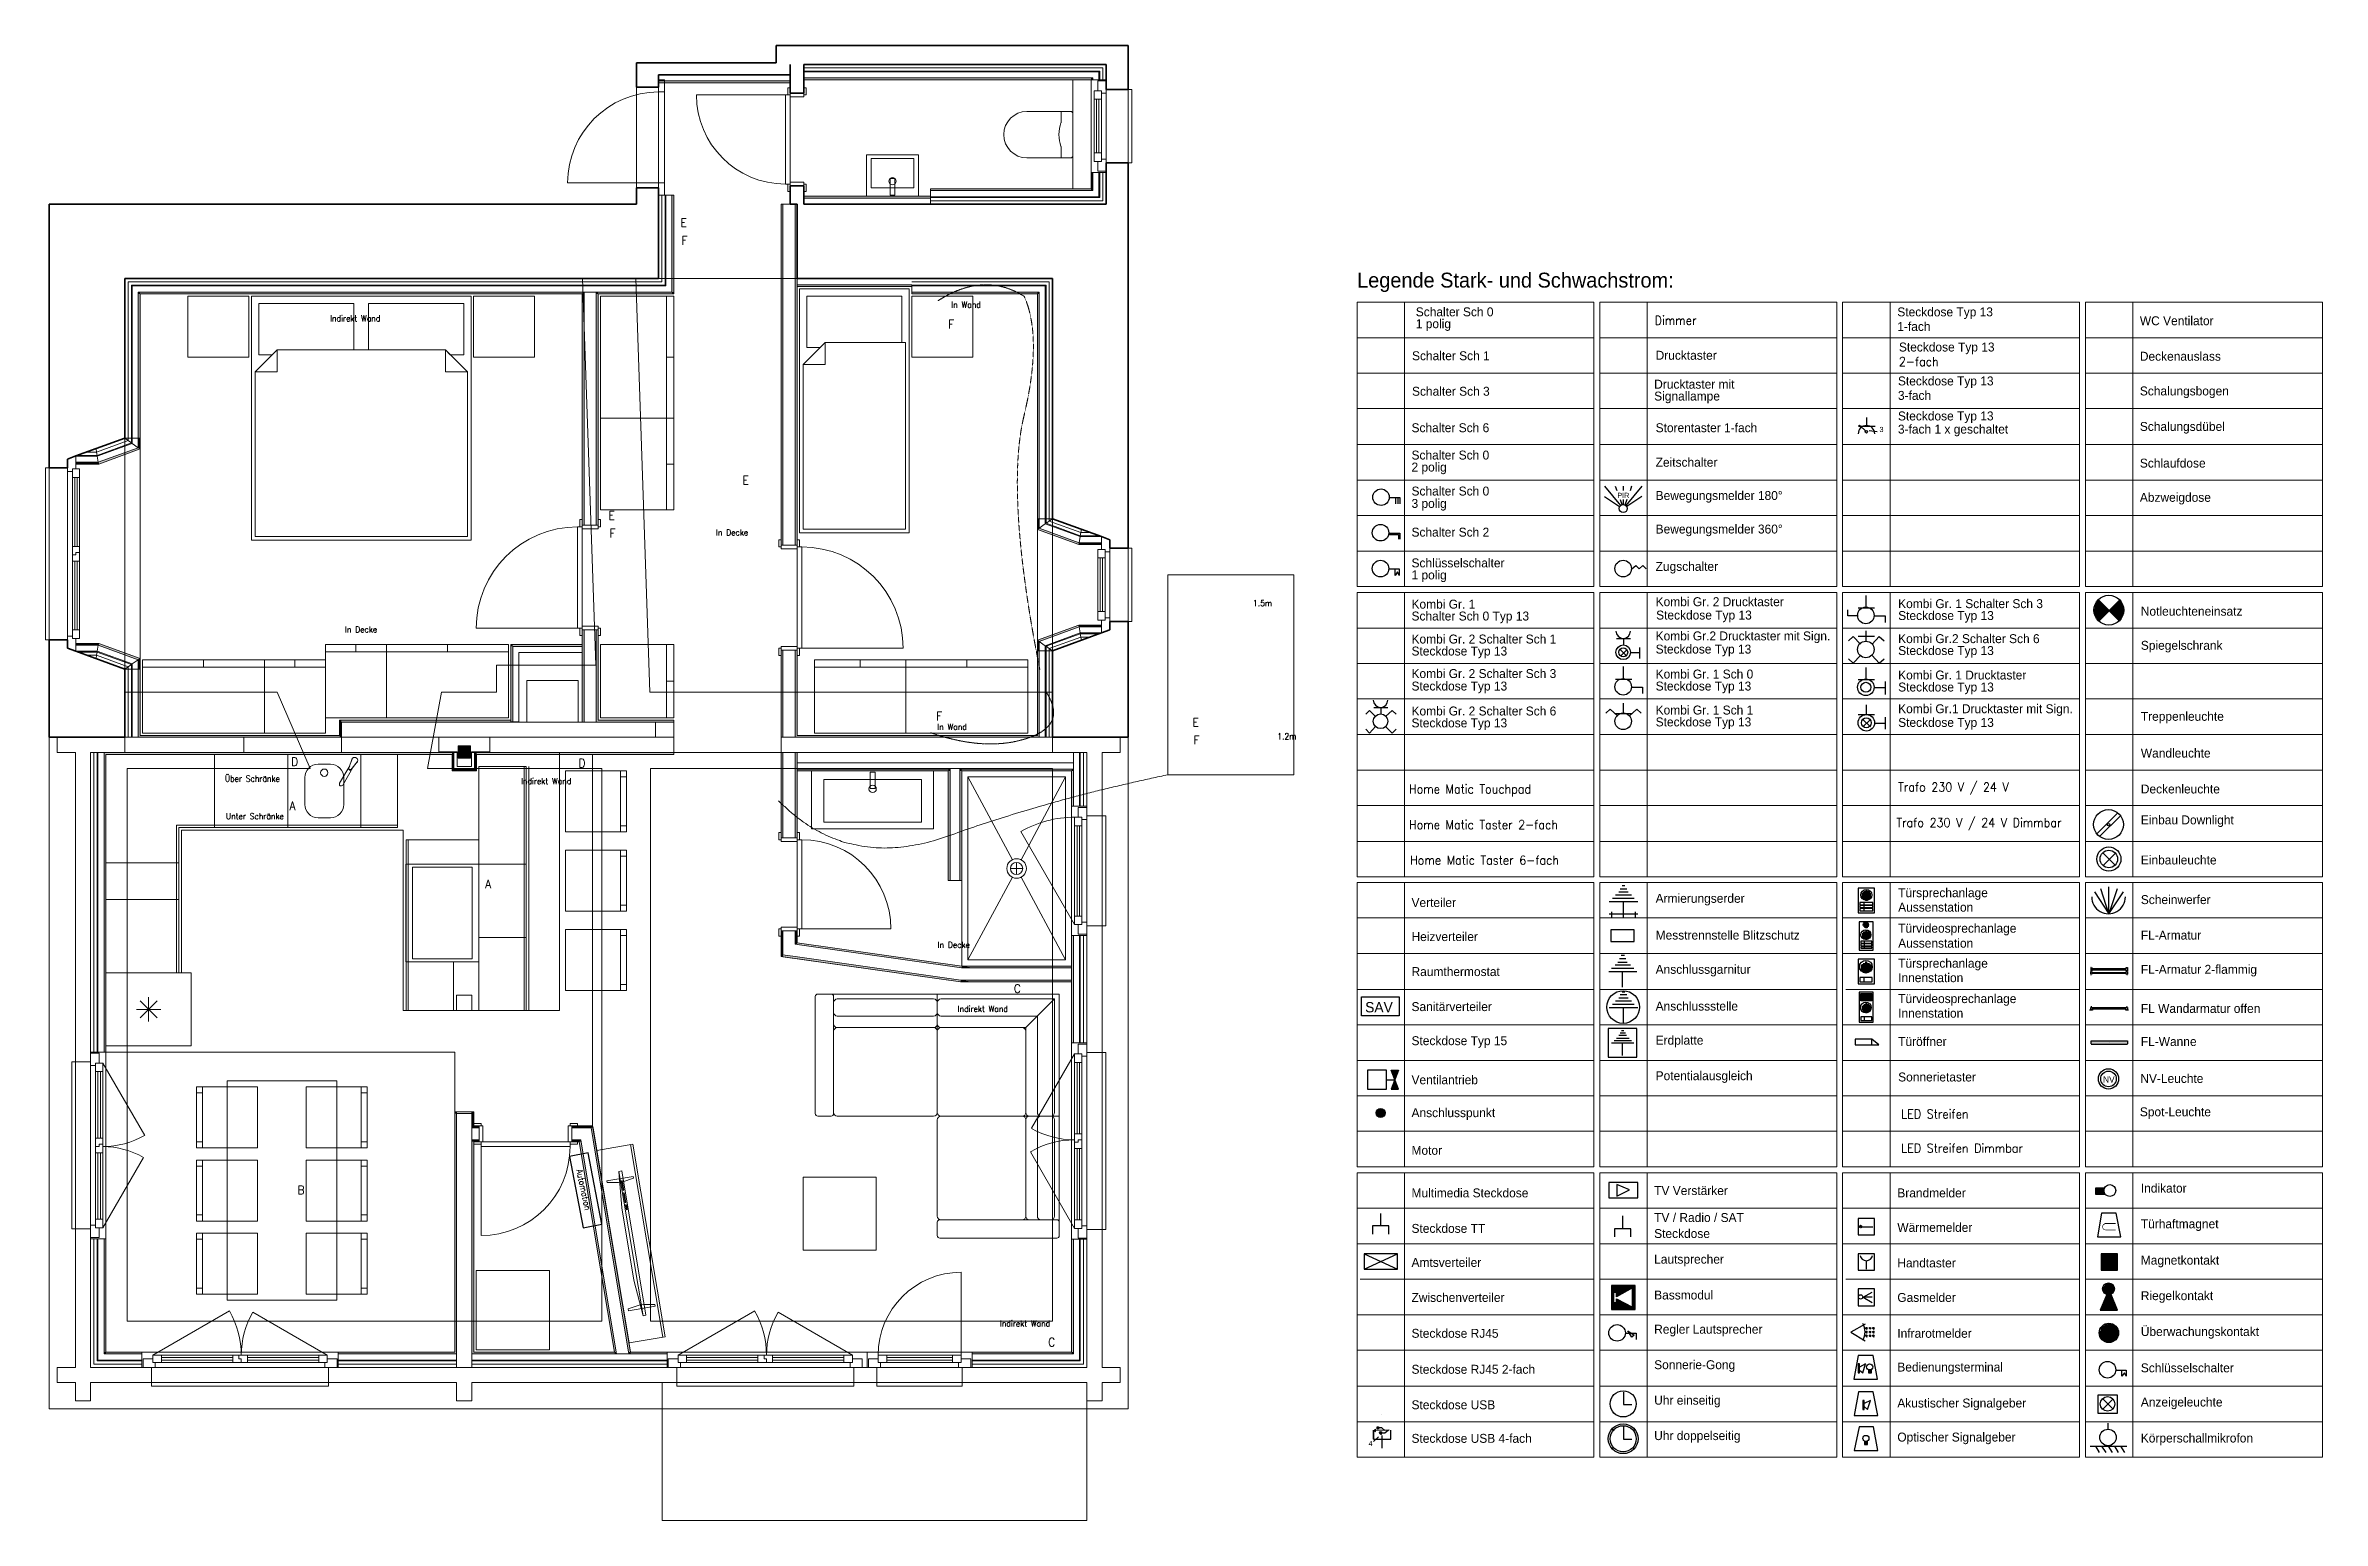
# Model space of a CAD drawing. Header units: millimetres. Extents: x -10377 to 8287, y -8757 to 3333.
import ezdxf

# ---------------------------------------------------------------- set-up
doc = ezdxf.new("R2010")
doc.units = ezdxf.units.MM
doc.linetypes.add('CENTERTINY', pattern=[7.62, 4.7625, -0.9525, 0.9525, -0.9525])
doc.linetypes.add('DASHEDTINY', pattern=[2.8575, 1.905, -0.9525])
for name, color, linetype in [('0 Neu', 7, 'CONTINUOUS'), ('010 Aussenwände', 7, 'CONTINUOUS'), ('010 Aussenwände Bauteilschraffuren Neu', 7, 'CONTINUOUS'), ('010 Aussenwände Neu', 7, 'CONTINUOUS'), ('010 Aussenwände Schichttrennlinien Neu', 7, 'CONTINUOUS'), ('010 Fenster Neu', 7, 'CONTINUOUS'), ('010 Türen Neu', 7, 'CONTINUOUS'), ('015 Innenwände', 7, 'CONTINUOUS'), ('015 Innenwände Bauteilschraffuren Neu', 7, 'CONTINUOUS'), ('015 Innenwände Neu', 7, 'CONTINUOUS'), ('015 Innenwände Schichttrennlinien Neu', 7, 'CONTINUOUS'), ('020 Stützen Bauteilschraffuren Neu', 7, 'CONTINUOUS'), ('020 Stützen Neu', 7, 'CONTINUOUS'), ('035 Decken', 7, 'CONTINUOUS'), ('065 Einrichtung Möbel Neu', 7, 'CONTINUOUS'), ('080 Raumdefinitionen innen Kontur Neu', 7, 'CONTINUOUS'), ('PDF2_EL_Legende', 7, 'CONTINUOUS'), ('PDF2_Text', 7, 'CONTINUOUS')]:
    doc.layers.add(name, color=color, linetype=linetype)
for name, color, linetype, lineweight in [('005 Keller', 7, 'CONTINUOUS', 0), ('007 Balkon', 7, 'CONTINUOUS', 0), ('24V Boden', 4, 'DASHEDTINY', 18), ('24V Wand', 4, 'CENTERTINY', 18)]:
    doc.layers.add(name, color=color, linetype=linetype, lineweight=lineweight)
doc.layers.add('100 Betriebsmittel', color=253, linetype='CONTINUOUS', lineweight=0, true_color=0xa0a0a4)
doc.styles.add('PDF ArialMT', font='PDF ArialMT')
doc.styles.add('PDF Swiss721BT-RomanExtended', font='PDF Swiss721BT-RomanExtended')
doc.styles.get("Standard").update_dxf_attribs({"font": 'standard'})

msp = doc.modelspace()

# ---------------------------------------------------------------- texts
at = {"layer": '100 Betriebsmittel', "color": 40, "true_color": 0xffaa00}
for s, p in [('E', (-5172, 1847)), ('F', (-5165, 1701)), ('F', (-2977, 1014)), ('E', (-4665, -265)), ('E', (-5761, -554)), ('F', (-5753, -699)), ('F', (-3076, -2198)), ('E', (-976, -2249)), ('F', (-968, -2394)), ('D', (-8364, -2572)), ('D', (-6007, -2584)), ('A', (-8377, -2934)), ('A', (-6772, -3574)), ('C', (-2439, -4432)), ('B', (-8312, -6083)), ('C', (-2158, -7330))]:
    msp.add_text(s, height=70, dxfattribs=at).set_placement(p)
at = {"layer": '100 Betriebsmittel'}
for s, p in [('Indirekt Wand', (-8044, 1072)), ('In Wand', (-2952, 1184)), ('In Decke', (-4881, -683)), ('1.5m', (-479, -1262)), ('In Decke', (-7922, -1478)), ('In Wand', (-3067, -2276)), ('1.2m', (-280, -2354)), ('Über Schränke', (-8907, -2701)), ('Indirekt Wand', (-6479, -2721)), ('Unter Schränke', (-8898, -3009)), ('In Decke', (-3064, -4063)), ('Indirekt Wand', (-2900, -4588)), ('Indirekt Wand', (-2554, -7167))]:
    msp.add_text(s, height=50, dxfattribs=at).set_placement(p)
msp.add_text('Automation', height=50, rotation=282.219, dxfattribs=at).set_placement((-6026, -5883))
at = {"layer": 'PDF2_Text', "attachment_point": 4, "style": 'PDF ArialMT'}
for s, insert, char_height, width in [('Legende Stark- und Schwachstrom:', (374, 1392), 122.06, 2932.99), ('Schalter Sch 0', (855, 1150), 73.24, 728.32), ('Steckdose Typ 13', (4802, 1139), 73.24, 866.68), ('1 polig', (855, 1042), 73.2, 299.06), ('1-fach', (4802, 1030), 73.2, 284.82), ('WC Ventilator', (6790, 1077), 73.24, 695.77), ('Schalter Sch 1', (824, 790), 73.24, 712.04), ('Drucktaster', (2821, 794), 73.24, 569.66), ('Steckdose Typ 13', (4815, 851), 73.24, 866.68), ('Deckenauslass', (6790, 786), 73.24, 691.75), ('Drucktaster mit', (2809, 557), 73.24, 771.07), ('Steckdose Typ 13', (4807, 573), 73.24, 866.68), ('Schalter Sch 3', (824, 499), 73.24, 728.32), ('Signallampe', (2809, 449), 73.24, 545.22), ('3-fach', (4807, 465), 73.2, 301.09), ('Schalungsbogen', (6790, 491), 73.24, 748.69), ('Schalter Sch 6', (820, 200), 73.24, 728.32), ('Storentaster 1-fach', (2821, 200), 73.24, 990.78), ('Steckdose Typ 13', (4807, 286), 73.24, 866.68), ('3-fach 1 x geschaltet', (4807, 178), 73.24, 1084.36), ('Schalungsdübel', (6790, 200), 73.24, 724.28), ('Schalter Sch 0', (820, -24), 73.24, 728.32), ('2 polig', (820, -133), 73.2, 315.33), ('Zeitschalter', (2821, -83), 73.24, 577.8), ('Schlaufdose', (6790, -90), 73.24, 569.66), ('Schalter Sch 0', (820, -319), 73.24, 728.32), ('Bewegungsmelder 180%%D', (2821, -366), 73.24, 1096.57), ('Abzweigdose', (6790, -381), 73.24, 602.21), ('3 polig', (820, -431), 73.2, 315.33), ('Schalter Sch 2', (820, -656), 73.24, 728.32), ('Bewegungsmelder 360%%D', (2821, -641), 73.24, 1112.85), ('Schlüsselschalter', (820, -908), 73.24, 846.4), ('Zugschalter', (2821, -947), 73.24, 561.52), ('1 polig', (820, -1017), 73.2, 299.06), ('Schalter Sch 0 Typ 13', (820, -1354), 73.24, 1114.85), ('Kombi Gr. 1', (820, -1246), 73.24, 541.15), ('Kombi Gr. 2 Drucktaster', (2821, -1226), 73.24, 1206.43), ('Steckdose Typ 13', (2825, -1346), 73.24, 866.68), ('Steckdose Typ 13', (4809, -1350), 73.24, 866.68), ('Kombi Gr. 1 Schalter Sch 3', (4809, -1242), 73.24, 1348.81), ('Notleuchteneinsatz', (6798, -1304), 73.24, 919.58), ('Kombi Gr. 2 Schalter Sch 1', (820, -1532), 73.24, 1348.81), ('Kombi Gr.2 Drucktaster mit Sign.', (2821, -1517), 73.24, 1635.69), ('Kombi Gr.2 Schalter Sch 6', (4809, -1529), 73.24, 1310.16), ('Steckdose Typ 13', (820, -1641), 73.24, 866.68), ('Steckdose Typ 13', (2821, -1625), 73.24, 866.68), ('Steckdose Typ 13', (4809, -1637), 73.24, 866.68), ('Spiegelschrank', (6798, -1594), 73.24, 708), ('Kombi Gr. 2 Schalter Sch 3', (820, -1815), 73.24, 1365.08), ('Kombi Gr. 1 Sch 0', (2821, -1819), 73.24, 878.86), ('Kombi Gr. 1 Drucktaster', (4809, -1827), 73.24, 1190.15), ('Steckdose Typ 13', (820, -1928), 73.24, 866.68), ('Steckdose Typ 13', (2821, -1928), 73.24, 866.68), ('Steckdose Typ 13', (4809, -1936), 73.24, 866.68), ('Steckdose Typ 13', (820, -2230), 73.24, 866.68), ('Kombi Gr. 2 Schalter Sch 6', (820, -2122), 73.24, 1365.08), ('Steckdose Typ 13', (2821, -2222), 73.24, 866.68), ('Kombi Gr. 1 Sch 1', (2821, -2114), 73.24, 862.59), ('Steckdose Typ 13', (4809, -2226), 73.24, 866.68), ('Kombi Gr.1 Drucktaster mit Sign.', (4809, -2114), 73.24, 1619.41), ('Treppenleuchte', (6798, -2176), 73.24, 732.38), ('Wandleuchte', (6798, -2467), 73.24, 608.29), ('Deckenleuchte', (6798, -2761), 73.24, 675.42), ('Einbau Downlight', (6798, -3025), 73.24, 811.73), ('Einbauleuchte', (6798, -3343), 73.24, 642.87), ('Verteiler', (820, -3692), 73.2, 423.16), ('Armierungserder', (2821, -3668), 73.24, 797.51), ('Aussenstation', (4809, -3730), 73.24, 683.64), ('Türsprechanlage', (4809, -3622), 73.24, 789.38), ('Scheinwerfer', (6798, -3668), 73.24, 618.46), ('Messtrennstelle Blitzschutz', (2821, -3959), 73.24, 1381.47), ('Türvideosprechanlage', (4809, -3913), 73.24, 1041.64), ('Heizverteiler', (820, -3971), 73.24, 610.32), ('Aussenstation', (4809, -4025), 73.24, 683.64), ('FL-Armatur', (6798, -3959), 73.2, 553.36), ('Raumthermostat', (820, -4258), 73.24, 781.24), ('Anschlussgarnitur', (2821, -4250), 73.24, 870.81), ('Türsprechanlage', (4809, -4200), 73.24, 789.38), ('Innenstation', (4809, -4308), 73.24, 577.8), ('FL-Armatur 2-flammig', (6798, -4250), 73.24, 1088.41), ('Türvideosprechanlage', (4809, -4490), 73.24, 1041.64), ('Sanitärverteiler', (820, -4545), 73.24, 764.94), ('Anschlussstelle', (2821, -4541), 73.24, 756.91), ('Innenstation', (4809, -4599), 73.24, 577.8), ('FL Wandarmatur offen', (6798, -4560), 73.24, 1133.16), ('Steckdose Typ 15', (820, -4835), 73.24, 866.68), ('Erdplatte', (2821, -4831), 73.2, 439.43), ('Türöffner', (4809, -4831), 73.2, 463.84), ('FL-Wanne', (6798, -4831), 73.2, 478.08), ('Ventilantrieb', (820, -5145), 73.24, 618.46), ('Potentialausgleich', (2821, -5122), 73.24, 870.75), ('Sonnerietaster', (4809, -5122), 73.24, 716.14), ('NV-Leuchte', (6794, -5134), 73.2, 553.36), ('Anschlusspunkt', (820, -5425), 73.24, 748.74), ('Spot-Leuchte', (6790, -5418), 73.24, 642.87), ('Motor', (820, -5723), 73.2, 260.4), ('Multimedia Steckdose', (820, -6072), 73.24, 1039.61), ('TV Verstärker', (2809, -6053), 73.24, 722.24), ('Brandmelder', (4802, -6072), 73.24, 585.91), ('Indikator', (6798, -6033), 73.2, 406.88), ('Steckdose TT', (820, -6363), 73.24, 665.28), ('TV / Radio / SAT', (2809, -6274), 73.24, 911.41), ('Wärmemelder', (4802, -6355), 73.24, 640.84), ('Türhaftmagnet', (6798, -6336), 73.24, 707.97), ('Steckdose', (2809, -6405), 73.2, 480.15), ('Amtsverteiler', (820, -6642), 73.24, 659.17), ('Lautsprecher', (2809, -6626), 73.24, 626.62), ('Handtaster', (4802, -6646), 73.2, 528.97), ('Magnetkontakt', (6798, -6634), 73.24, 707.97), ('Zwischenverteiler', (820, -6929), 73.24, 846.34), ('Bassmodul', (2809, -6909), 73.2, 488.31), ('Gasmelder', (4802, -6929), 73.2, 480.15), ('Riegelkontakt', (6798, -6925), 73.24, 651.01), ('Steckdose RJ45', (820, -7223), 73.24, 771.07), ('Regler Lautsprecher', (2809, -7200), 73.24, 998.92), ('Infrarotmelder', (4802, -7223), 73.24, 691.7), ('Überwachungskontakt', (6798, -7219), 73.24, 1049.78), ('Sonnerie-Gong', (2809, -7491), 73.24, 691.7), ('Bedienungsterminal', (4802, -7510), 73.24, 919.58), ('Schlüsselschalter', (6798, -7506), 73.24, 846.4), ('Steckdose RJ45 2-fach', (820, -7518), 73.24, 1151.5), ('Steckdose USB', (820, -7809), 73.24, 730.38), ('Uhr einseitig', (2809, -7782), 73.24, 608.31), ('Akustischer Signalgeber', (4802, -7805), 73.24, 1186.11), ('Anzeigeleuchte', (6798, -7797), 73.24, 716.11), ('Uhr doppelseitig', (2809, -8072), 73.24, 787.34), ('Steckdose USB 4-fach', (820, -8084), 73.24, 1118.95), ('Optischer Signalgeber', (4802, -8084), 73.24, 1064.02), ('Körperschallmikrofon', (6798, -8092), 73.24, 1017.23)]:
    msp.add_mtext(s, dxfattribs=dict(at, insert=insert, char_height=char_height, width=width))
at = {"layer": 'PDF2_Text', "attachment_point": 4}
for s, insert, char_height, width in [('Dimmer', (2813, 1080), 73.2, 317.37), ('2-fach', (4815, 743), 73.2, 301.09), ('Home Matic Touchpad', (799, -2773), 73.24, 1045.68), ('Trafo 230 V / 24 V', (4809, -2757), 73.24, 1023.3), ('Trafo 230 V / 24 V Dimmbar', (4795, -3048), 73.24, 1476.97), ('Home Matic Taster 2-fach', (799, -3053), 73.24, 1304.07), ('Home Matic Taster 6-fach', (808, -3344), 73.24, 1304.07), ('LED Streifen', (4834, -5425), 73.24, 616.42), ('LED Streifen Dimmbar', (4834, -5705), 73.24, 1070.09)]:
    msp.add_mtext(s, dxfattribs=dict(at, insert=insert, char_height=char_height, width=width))
at = {"layer": 'PDF2_Text', "color": 150, "attachment_point": 4, "style": 'PDF ArialMT'}
for s, insert, char_height, width in [('3', (4656, 186), 42.7, 18.99), ('PIR', (2507, -354), 42.7, 75.95), ('NV', (6488, -5141), 51.3, 79.75)]:
    msp.add_mtext(s, dxfattribs=dict(at, insert=insert, char_height=char_height, width=width))
at = {"layer": 'PDF2_Text', "color": 1, "insert": (440, -4550), "char_height": 84.7, "width": 216.44, "attachment_point": 4, "style": 'PDF Swiss721BT-RomanExtended'}
msp.add_mtext('SAV', dxfattribs=at)
at = {"layer": 'PDF2_Text', "color": 92, "true_color": 0x00dd00, "insert": (468, -8126), "char_height": 42.7, "width": 23.73, "attachment_point": 4, "style": 'PDF ArialMT'}
msp.add_mtext('4', dxfattribs=at)

# ---------------------------------------------------------------- hatches: boundary and pattern name
at = {"layer": '0 Neu', "linetype": 'CONTINUOUS', "lineweight": 13, "true_color": 0xdfdfdf}
for points in [[(-9941, -97), (-9944, -82), (-9617, 37), (-9602, 27)], [(-9602, 27), (-9617, 37), (-9617, 115), (-9602, 115)], [(-10127, -82), (-9944, -82), (-9941, -97), (-10127, -97)], [(-2247, -633), (-2232, -623), (-2232, -545), (-2247, -545)], [(-1907, -757), (-1905, -742), (-2232, -623), (-2247, -633)], [(-1722, -742), (-1905, -742), (-1907, -757), (-1722, -757)], [(-1907, -1417), (-1905, -1432), (-2232, -1551), (-2247, -1540)], [(-1722, -1432), (-1905, -1432), (-1907, -1417), (-1722, -1417)], [(-10127, -1582), (-9944, -1582), (-9941, -1567), (-10127, -1567)], [(-9941, -1567), (-9944, -1582), (-9617, -1701), (-9602, -1690)], [(-2247, -1540), (-2232, -1551), (-2232, -1628), (-2247, -1628)], [(-9602, -1690), (-9617, -1701), (-9617, -1778), (-9602, -1778)]]:
    msp.add_hatch(color=254, dxfattribs=at).paths.add_polyline_path(points, flags=0)
at = {"layer": '010 Aussenwände Bauteilschraffuren Neu', "linetype": 'CONTINUOUS', "lineweight": 13, "true_color": 0xdfdfdf}
for points in [[(-2977, -2597), (-4217, -2597), (-4217, -2612), (-2977, -2612)], [(-2977, -2612), (-2962, -2612), (-2962, -2597), (-2977, -2597)], [(-2882, -2612), (-2867, -2612), (-2867, -2597), (-2882, -2597)], [(-2867, -2612), (-1967, -2612), (-1967, -2597), (-2867, -2597)]]:
    msp.add_hatch(color=254, dxfattribs=at).paths.add_polyline_path(points, flags=0)
at = {"layer": '015 Innenwände Bauteilschraffuren Neu', "linetype": 'CONTINUOUS', "lineweight": 13, "true_color": 0xdfdfdf}
for points in [[(-5352, 3028), (-4272, 3028), (-4272, 3043), (-5352, 3043)], [(-1807, 3068), (-4162, 3068), (-4162, 3053), (-1807, 3053)], [(-1807, 3053), (-1792, 3053), (-1792, 3068)], [(-1807, 3053), (-1792, 3068), (-1807, 3068)], [(-1807, 2159), (-1792, 2159), (-1792, 2293), (-1807, 2293)], [(-5227, 1313), (-5227, 2108), (-5242, 2108), (-5242, 1313)], [(-3122, 2098), (-4162, 2098), (-4162, 2083), (-3122, 2083)], [(-1807, 2159), (-3122, 2159), (-3122, 2144), (-1807, 2144)], [(-1807, 2159), (-1792, 2144), (-1792, 2159)], [(-1807, 2144), (-1792, 2144), (-1807, 2159)], [(-4347, 2033), (-4347, -762), (-4332, -762), (-4332, 2033)], [(-4232, 2033), (-4232, -762), (-4217, -762), (-4217, 2033)], [(-9602, 1298), (-9617, 1313), (-9617, 1298)], [(-9602, 1313), (-9617, 1313), (-9602, 1298)], [(-9602, 1298), (-5977, 1298), (-5977, 1313), (-9602, 1313)], [(-5977, 1298), (-5962, 1298), (-5962, 1313), (-5977, 1313)], [(-5862, 1298), (-5847, 1298), (-5847, 1313), (-5862, 1313)], [(-5242, 1313), (-5847, 1313), (-5847, 1298), (-5242, 1298)], [(-5242, 1313), (-5242, 1298), (-5227, 1298)], [(-5227, 1313), (-5242, 1313), (-5227, 1298)], [(-4217, 1358), (-3277, 1358), (-3277, 1373), (-4217, 1373)], [(-2247, 1313), (-3277, 1313), (-3277, 1298), (-2247, 1298)], [(-2247, 1298), (-2232, 1298), (-2232, 1313)], [(-2247, 1298), (-2232, 1313), (-2247, 1313)], [(-9617, 1298), (-9617, 115), (-9602, 115), (-9602, 1298)], [(-5977, 1298), (-5977, -597), (-5962, -597), (-5962, 1298)], [(-5862, 1298), (-5862, -597), (-5847, -597), (-5847, 1298)], [(-2247, 1298), (-2247, -545), (-2232, -545), (-2232, 1298)], [(-5977, -2212), (-5962, -2212), (-5962, -1457), (-5977, -1457)], [(-5862, -2212), (-5847, -2212), (-5847, -1457), (-5862, -1457)], [(-6562, -1592), (-6547, -1592), (-6562, -1577)], [(-6562, -1577), (-6547, -1592), (-6547, -1577)], [(-6562, -1592), (-6562, -2211), (-6547, -2211), (-6547, -1592)], [(-6547, -1592), (-5977, -1592), (-5977, -1577), (-6547, -1577)], [(-4347, -2337), (-4332, -2337), (-4332, -1622), (-4347, -1622)], [(-4232, -1622), (-4232, -2337), (-4217, -2337), (-4217, -1622)], [(-2247, -1628), (-2247, -2337), (-2232, -2337), (-2232, -1628)], [(-9602, -2337), (-9602, -1778), (-9617, -1778), (-9617, -2337)], [(-7952, -2197), (-7967, -2197), (-7952, -2212)], [(-7952, -2212), (-7967, -2197), (-7967, -2212)], [(-7952, -2322), (-7952, -2212), (-7967, -2212), (-7967, -2322)], [(-7952, -2212), (-6562, -2212), (-6562, -2197), (-7952, -2197)], [(-5847, -2212), (-5227, -2212), (-5227, -2197), (-5847, -2197)], [(-7967, -2322), (-9602, -2322), (-9602, -2337), (-7967, -2337)], [(-7967, -2322), (-7967, -2337), (-7952, -2337)], [(-7952, -2322), (-7967, -2322), (-7952, -2337)], [(-2247, -2322), (-4217, -2322), (-4217, -2337), (-2247, -2337)], [(-9897, -2462), (-9897, -4917), (-9882, -4917), (-9882, -2462)], [(-7044, -2462), (-9882, -2462), (-9882, -2477), (-7044, -2477)], [(-7044, -2462), (-7044, -2477), (-7029, -2462)], [(-7044, -2477), (-7029, -2477), (-7029, -2462)], [(-7029, -2597), (-7029, -2477), (-7044, -2477), (-7044, -2597)], [(-7044, -2597), (-7044, -2612), (-7029, -2597)], [(-7029, -2597), (-7044, -2612), (-7029, -2612)], [(-6859, -2597), (-7029, -2597), (-7029, -2612), (-6859, -2612)], [(-6859, -2477), (-6844, -2477), (-6859, -2462)], [(-6859, -2462), (-6844, -2477), (-6844, -2462)], [(-6859, -2477), (-6859, -2597), (-6844, -2597), (-6844, -2477)], [(-6859, -2597), (-6844, -2612), (-6844, -2597)], [(-6859, -2612), (-6844, -2612), (-6859, -2597)], [(-6844, -2477), (-5227, -2477), (-5227, -2462), (-6844, -2462)], [(-4332, -2462), (-4347, -2462), (-4347, -3162), (-4332, -3162)], [(-4232, -2462), (-4232, -3162), (-4217, -3162), (-4217, -2462)], [(-2977, -2612), (-2977, -3512), (-2962, -3512), (-2962, -2612)], [(-2867, -3512), (-2867, -2612), (-2882, -2612), (-2882, -3512)], [(-1967, -2612), (-1952, -2612), (-1952, -2597), (-1954, -2597)], [(-1967, -2612), (-1954, -2597), (-1967, -2597)], [(-1967, -2612), (-1967, -2902), (-1952, -2902), (-1952, -2612)], [(-4332, -3922), (-4347, -3922), (-4347, -4119), (-4332, -4121)], [(-4232, -3922), (-4232, -4019), (-4217, -4021), (-4217, -3922)], [(-4232, -4019), (-4232, -4034), (-4217, -4021)], [(-4217, -4021), (-4232, -4034), (-4217, -4036)], [(-4217, -4036), (-2868, -4227), (-2867, -4212), (-4217, -4021)], [(-1967, -4842), (-1952, -4842), (-1952, -3962), (-1967, -3962)], [(-4332, -4121), (-4347, -4119), (-4347, -4134)], [(-4332, -4121), (-4347, -4134), (-4332, -4136)], [(-4332, -4136), (-2876, -4342), (-2875, -4327), (-4332, -4121)], [(-2867, -4212), (-2868, -4227), (-2760, -4227)], [(-2760, -4227), (-1967, -4227), (-1967, -4212), (-2867, -4212)], [(-2876, -4342), (-2769, -4342), (-2875, -4327)], [(-2875, -4327), (-2769, -4342), (-1967, -4342), (-1967, -4327)], [(-7007, -5422), (-7022, -5407), (-7022, -5422)], [(-7007, -5407), (-7022, -5407), (-7007, -5422)], [(-6882, -5422), (-6867, -5422), (-6867, -5407)], [(-6882, -5407), (-6882, -5422), (-6867, -5407)], [(-7022, -5422), (-7022, -7377), (-7007, -7377), (-7007, -5422)], [(-6882, -5422), (-6882, -5522), (-6867, -5522), (-6867, -5422)], [(-6882, -5522), (-6882, -5537), (-6867, -5537), (-6867, -5522)], [(-6867, -5522), (-6867, -5537), (-6822, -5537), (-6822, -5522)], [(-6062, -5522), (-6062, -5537), (-5904, -5537), (-5907, -5522)], [(-5892, -5522), (-5907, -5522), (-5904, -5537)], [(-5904, -5537), (-5889, -5537), (-5892, -5522)], [(-5904, -5537), (-5597, -7377), (-5582, -7377), (-5889, -5537)], [(-6882, -5637), (-6882, -5652), (-6867, -5652), (-6867, -5637)], [(-6882, -5652), (-6882, -7377), (-6867, -7377), (-6867, -5652)], [(-6867, -5637), (-6867, -5652), (-6822, -5652), (-6822, -5637)], [(-6062, -5637), (-6062, -5652), (-6002, -5652), (-6004, -5637)], [(-5989, -5637), (-6004, -5637), (-6002, -5652)], [(-6002, -5652), (-5987, -5652), (-5989, -5637)], [(-6002, -5652), (-5713, -7377), (-5698, -7377), (-5987, -5652)], [(-9882, -6447), (-9897, -6447), (-9897, -7377), (-9882, -7377)], [(-1967, -7377), (-1952, -7377), (-1952, -6452), (-1967, -6452)], [(-9897, -7377), (-9897, -7392), (-9882, -7377)], [(-9882, -7377), (-9897, -7392), (-9882, -7392)], [(-9882, -7377), (-9882, -7392), (-9587, -7392), (-9587, -7377)], [(-7977, -7392), (-7007, -7392), (-7007, -7377), (-7977, -7377)], [(-5713, -7377), (-6882, -7377), (-6882, -7392), (-5711, -7392)], [(-5698, -7377), (-5713, -7377), (-5711, -7392), (-5696, -7392)], [(-5582, -7377), (-5597, -7377), (-5594, -7392), (-5579, -7392)], [(-5582, -7377), (-5579, -7392), (-5282, -7392), (-5282, -7377)], [(-1967, -7377), (-2782, -7377), (-2782, -7392), (-1967, -7392)], [(-1967, -7377), (-1952, -7392), (-1952, -7377)], [(-1967, -7392), (-1952, -7392), (-1967, -7377)]]:
    msp.add_hatch(color=254, dxfattribs=at).paths.add_polyline_path(points, flags=0)
at = {"layer": '020 Stützen Bauteilschraffuren Neu', "linetype": 'CONTINUOUS', "lineweight": 0}
msp.add_hatch(color=7, dxfattribs=at).paths.add_polyline_path([(-6994, -2507), (-6894, -2507), (-6894, -2407), (-6994, -2407)], flags=0)

# ---------------------------------------------------------------- linework, layer by layer
at = {"layer": '0 Neu', "color": 7, "linetype": 'CONTINUOUS', "lineweight": 0}
for points in [[(-10112, -26), (-9954, -26), (-9958, 1), (-10037, 1)], [(-10037, 1), (-9958, 1), (-9963, 28)], [(-9958, 1), (-9963, 28), (-9727, 115), (-9700, 96)], [(-9954, -26), (-9958, 1), (-9700, 96), (-9673, 77)], [(-9953, -32), (-9954, -26), (-9673, 77), (-9667, 72)], [(-9944, -82), (-9953, -32), (-9667, 72), (-9617, 37)], [(-9941, -97), (-9944, -82), (-9617, 37), (-9602, 27)], [(-9700, 96), (-9700, 115), (-9727, 115)], [(-9673, 77), (-9673, 115), (-9700, 115), (-9700, 96)], [(-9667, 72), (-9673, 77), (-9673, 115), (-9667, 115)], [(-9617, 37), (-9617, 115), (-9667, 115), (-9667, 72)], [(-9602, 27), (-9617, 37), (-9617, 115), (-9602, 115)], [(-10127, -31), (-10112, -26), (-9954, -26), (-9953, -32), (-10127, -32)], [(-10127, -82), (-9944, -82), (-9953, -32), (-10127, -32)], [(-10127, -82), (-9944, -82), (-9941, -97), (-10127, -97)], [(-2247, -633), (-2232, -623), (-2232, -545), (-2247, -545)], [(-2232, -623), (-2232, -545), (-2182, -545), (-2182, -588)], [(-2182, -588), (-2176, -583), (-2176, -545), (-2182, -545)], [(-2176, -583), (-2176, -545), (-2149, -545), (-2149, -564)], [(-1890, -659), (-1885, -632), (-2122, -545), (-2149, -564)], [(-2149, -564), (-2149, -545), (-2122, -545)], [(-1907, -757), (-1905, -742), (-2232, -623), (-2247, -633)], [(-1905, -742), (-1896, -692), (-2182, -588), (-2232, -623)], [(-1896, -692), (-1895, -686), (-2176, -583), (-2182, -588)], [(-1895, -686), (-1890, -659), (-2149, -564), (-2176, -583)], [(-1722, -742), (-1905, -742), (-1907, -757), (-1722, -757)], [(-1722, -742), (-1905, -742), (-1896, -692), (-1722, -692)], [(-1722, -691), (-1737, -686), (-1895, -686), (-1896, -692), (-1722, -692)], [(-1737, -686), (-1895, -686), (-1890, -659), (-1811, -659)], [(-1811, -659), (-1890, -659), (-1885, -632)], [(-1907, -1417), (-1905, -1432), (-2232, -1551), (-2247, -1540)], [(-1905, -1432), (-1896, -1482), (-2182, -1586), (-2232, -1551)], [(-1896, -1482), (-1895, -1488), (-2176, -1590), (-2182, -1586)], [(-1895, -1488), (-1890, -1515), (-2149, -1609), (-2176, -1590)], [(-1722, -1432), (-1905, -1432), (-1907, -1417), (-1722, -1417)], [(-1722, -1432), (-1905, -1432), (-1896, -1482), (-1722, -1482)], [(-1722, -1482), (-1737, -1488), (-1895, -1488), (-1896, -1482), (-1722, -1482)], [(-1737, -1488), (-1895, -1488), (-1890, -1515), (-1811, -1515)], [(-10127, -1582), (-9944, -1582), (-9941, -1567), (-10127, -1567)], [(-10127, -1582), (-9944, -1582), (-9953, -1632), (-10127, -1632)], [(-10127, -1632), (-10112, -1638), (-9954, -1638), (-9953, -1632), (-10127, -1632)], [(-10112, -1638), (-9954, -1638), (-9958, -1665), (-10037, -1665)], [(-10037, -1665), (-9958, -1665), (-9963, -1692)], [(-9958, -1665), (-9963, -1692), (-9727, -1778), (-9700, -1759)], [(-9954, -1638), (-9958, -1665), (-9700, -1759), (-9673, -1740)], [(-9953, -1632), (-9954, -1638), (-9673, -1740), (-9667, -1736)], [(-9944, -1582), (-9953, -1632), (-9667, -1736), (-9617, -1701)], [(-9941, -1567), (-9944, -1582), (-9617, -1701), (-9602, -1690)], [(-2247, -1540), (-2232, -1551), (-2232, -1628), (-2247, -1628)], [(-2232, -1551), (-2232, -1628), (-2182, -1628), (-2182, -1586)], [(-2182, -1586), (-2176, -1590), (-2176, -1628), (-2182, -1628)], [(-2176, -1590), (-2176, -1628), (-2149, -1628), (-2149, -1609)], [(-1890, -1515), (-1885, -1542), (-2122, -1628), (-2149, -1609)], [(-2149, -1609), (-2149, -1628), (-2122, -1628)], [(-1811, -1515), (-1890, -1515), (-1885, -1542)], [(-9700, -1759), (-9700, -1778), (-9727, -1778)], [(-9673, -1740), (-9673, -1778), (-9700, -1778), (-9700, -1759)], [(-9667, -1736), (-9673, -1740), (-9673, -1778), (-9667, -1778)], [(-9617, -1701), (-9617, -1778), (-9667, -1778), (-9667, -1736)], [(-9602, -1690), (-9617, -1701), (-9617, -1778), (-9602, -1778)]]:
    msp.add_lwpolyline(points, close=True, dxfattribs=at)
at = {"layer": '0 Neu', "color": 7, "linetype": 'CONTINUOUS', "lineweight": 13}
msp.add_lwpolyline([(-7154, -2337), (-6734, -2337), (-6734, -2457), (-6884, -2457), (-6884, -2577), (-7004, -2577), (-7004, -2457), (-7154, -2457), (-7154, -2337)], dxfattribs=at)
at = {"layer": '005 Keller', "color": 7, "linetype": 'CONTINUOUS', "lineweight": 0}
for p, q in [((-6432, -2212), (-6432, -1872)), ((-6432, -1872), (-6012, -1872)), ((-6012, -2212), (-6012, -1872)), ((-10347, -7842), (-10347, -2337)), ((-1502, -7842), (-1502, -2337)), ((-10347, -7842), (-1502, -7842))]:
    msp.add_line(p, q, dxfattribs=at)
at = {"layer": '005 Keller', "color": 8, "linetype": 'CONTINUOUS', "lineweight": 13}
for points in [[(-8478, -1966), (-9727, -1967), (-9727, 1423), (-5975, 1423), (-5867, -1746), (-6681, -1746), (-6681, -1966), (-7131, -1966)], [(-8478, -1966), (-8207, -2592)], [(-7131, -1966), (-7247, -2592)], [(-7247, -2592), (-5817, -2592), (-5817, -7122), (-9707, -7122), (-9707, -2592), (-8207, -2592)]]:
    msp.add_lwpolyline(points, dxfattribs=at)
for points in [[(-2122, 1423), (-5539, 1423), (-5424, -1966), (-2122, -1967)], [(-5417, -2592), (-2122, -2592), (-2122, -7122), (-5417, -7122)]]:
    msp.add_lwpolyline(points, close=True, dxfattribs=at)
at = {"layer": '005 Keller', "color": 7, "linetype": 'CONTINUOUS', "lineweight": 0}
msp.add_lwpolyline([(-7492, -3097), (-7444, -3097), (-7444, -4577), (-6164, -4577), (-6164, -2462)], dxfattribs=at)
at = {"layer": '007 Balkon', "color": 7, "linetype": 'CONTINUOUS', "lineweight": 0}
msp.add_lwpolyline([(-1842, -7627), (-1842, -8757), (-5322, -8757), (-5322, -7627)], dxfattribs=at)
at = {"layer": '010 Aussenwände', "color": 7, "linetype": 'CONTINUOUS', "lineweight": 35}
for p, q in [((-10127, -31), (-9727, 115)), ((-10347, -127), (-10197, -127)), ((-10197, -57), (-10127, -31)), ((-10197, -127), (-10197, -57)), ((-1722, -691), (-2122, -545)), ((-1652, -717), (-1722, -691)), ((-1652, -787), (-1652, -717)), ((-1502, -787), (-1652, -787)), ((-1722, -1482), (-2122, -1628)), ((-1652, -1457), (-1722, -1482)), ((-1502, -1387), (-1652, -1387)), ((-1652, -1387), (-1652, -1457)), ((-10347, -1537), (-10197, -1537)), ((-10197, -1537), (-10197, -1607)), ((-10197, -1607), (-10127, -1632)), ((-10127, -1632), (-9727, -1778))]:
    msp.add_line(p, q, dxfattribs=at)
at = {"layer": '010 Aussenwände', "color": 7, "linetype": 'CONTINUOUS', "lineweight": 18}
for p, q in [((-1842, -2982), (-1842, -2912)), ((-1717, -2982), (-1842, -2982)), ((-1717, -3882), (-1842, -3882)), ((-1842, -3882), (-1842, -3952)), ((-1842, -4922), (-1842, -4852)), ((-10132, -4997), (-10007, -4997)), ((-10007, -4997), (-10007, -4927)), ((-1717, -4922), (-1842, -4922)), ((-10132, -6367), (-10007, -6367)), ((-10007, -6367), (-10007, -6437)), ((-1717, -6372), (-1842, -6372)), ((-1842, -6372), (-1842, -6442)), ((-9507, -7502), (-9577, -7502)), ((-9507, -7627), (-9507, -7502)), ((-8057, -7627), (-8057, -7502)), ((-8057, -7502), (-7987, -7502)), ((-5202, -7502), (-5272, -7502)), ((-5202, -7627), (-5202, -7502)), ((-3752, -7627), (-3752, -7502)), ((-3752, -7502), (-3682, -7502)), ((-3562, -7502), (-3632, -7502)), ((-3562, -7627), (-3562, -7502)), ((-2862, -7627), (-2862, -7502)), ((-2862, -7502), (-2792, -7502))]:
    msp.add_line(p, q, dxfattribs=at)
at = {"layer": '010 Aussenwände', "color": 7, "linetype": 'CONTINUOUS', "lineweight": 35}
for points in [[(-10347, 2033), (-9727, 2033)], [(-10347, 2033), (-10347, -127)], [(-5532, 2033), (-9727, 2033)], [(-5352, 2033), (-5352, 1423)], [(-4217, 2033), (-4217, 1423)], [(-2122, 2033), (-4162, 2033)], [(-1682, 2033), (-2122, 2033)], [(-1502, -787), (-1502, 2033)], [(-9727, 115), (-9727, 1423)], [(-9727, 1423), (-5352, 1423)], [(-4217, 1423), (-2122, 1423)], [(-2122, 1423), (-2122, -545)], [(-1502, -2337), (-1502, -1387)], [(-10347, -1537), (-10347, -2337)], [(-2122, -1628), (-2122, -2337)], [(-9727, -2337), (-9727, -1778)], [(-10347, -2337), (-9727, -2337)], [(-1502, -2337), (-2122, -2337)]]:
    msp.add_lwpolyline(points, dxfattribs=at)
at = {"layer": '010 Aussenwände', "color": 7, "linetype": 'CONTINUOUS', "lineweight": 18}
for points in [[(-10132, -2462), (-10132, -4997)], [(-10007, -4997), (-10007, -2462)], [(-1842, -2462), (-1842, -2982)], [(-1717, -2982), (-1717, -2462)], [(-1842, -3882), (-1842, -4922)], [(-1717, -4922), (-1717, -3882)], [(-10132, -6367), (-10132, -7502)], [(-10007, -7502), (-10007, -6367)], [(-1842, -6372), (-1842, -7502)], [(-1717, -7502), (-1717, -6372)], [(-10132, -7502), (-10282, -7502)], [(-10282, -7502), (-10282, -7627)], [(-10282, -7627), (-10132, -7627)], [(-10132, -7627), (-10132, -7777)], [(-9507, -7502), (-10007, -7502)], [(-10007, -7627), (-9507, -7627)], [(-10007, -7777), (-10007, -7627)], [(-7007, -7502), (-8057, -7502)], [(-8057, -7627), (-7007, -7627)], [(-5202, -7502), (-6882, -7502)], [(-6882, -7627), (-5202, -7627)], [(-3562, -7502), (-3752, -7502)], [(-3752, -7627), (-3562, -7627)], [(-1842, -7502), (-2862, -7502)], [(-2862, -7627), (-1842, -7627)], [(-1842, -7627), (-1842, -7777)], [(-1567, -7502), (-1717, -7502)], [(-1717, -7627), (-1567, -7627)], [(-1717, -7777), (-1717, -7627)], [(-1567, -7627), (-1567, -7502)], [(-10132, -7777), (-10007, -7777)], [(-1842, -7777), (-1717, -7777)]]:
    msp.add_lwpolyline(points, dxfattribs=at)
at = {"layer": '010 Aussenwände Neu', "color": 7, "linetype": 'CONTINUOUS', "lineweight": 0}
for p, q in [((-1957, 2159), (-1872, 2159)), ((-1872, 2159), (-1822, 2159)), ((-1822, 2159), (-1807, 2159))]:
    msp.add_line(p, q, dxfattribs=at)
for points in [[(-1957, 3053), (-1872, 3053)], [(-1957, 3053), (-1957, 2159)], [(-1872, 3053), (-1822, 3053)], [(-1822, 3053), (-1807, 3053)], [(-1807, 2159), (-1807, 3053)], [(-1957, 2033), (-1872, 2033)], [(-1872, 2033), (-1822, 2033)], [(-1822, 2033), (-1807, 2033)], [(-1952, -2462), (-4217, -2462)], [(-4217, -2462), (-4217, -2547)], [(-4217, -2547), (-4217, -2597)], [(-4217, -2597), (-4217, -2612)], [(-4217, -2612), (-2977, -2612)], [(-2867, -2612), (-1967, -2612)], [(-1902, -2462), (-1952, -2462)], [(-1896, -2462), (-1902, -2462)], [(-1869, -2462), (-1896, -2462)], [(-1842, -2462), (-1869, -2462)]]:
    msp.add_lwpolyline(points, dxfattribs=at)
at = {"layer": '010 Aussenwände Schichttrennlinien Neu', "color": 7, "linetype": 'CONTINUOUS', "lineweight": 0}
for p, q in [((-4217, -2547), (-1952, -2547)), ((-4217, -2597), (-2962, -2597)), ((-2962, -2597), (-2962, -2612)), ((-2962, -2597), (-2962, -2612)), ((-2882, -2612), (-2882, -2597)), ((-2882, -2612), (-2882, -2597)), ((-2882, -2597), (-1967, -2597)), ((-1954, -2597), (-1967, -2597)), ((-1954, -2597), (-1967, -2597)), ((-1952, -2462), (-1952, -2547)), ((-1952, -2462), (-1952, -2547)), ((-1952, -2547), (-1952, -2594)), ((-1952, -2547), (-1952, -2594)), ((-1902, -2462), (-1902, -2534)), ((-1896, -2462), (-1896, -2526)), ((-1869, -2462), (-1869, -2494))]:
    msp.add_line(p, q, dxfattribs=at)
at = {"layer": '010 Fenster Neu', "color": 7, "linetype": 'CONTINUOUS', "lineweight": 0}
for p, q in [((-1792, 3053), (-1807, 3053)), ((-1742, 3053), (-1792, 3053)), ((-1752, 3043), (-1752, 2963)), ((-1682, 3043), (-1752, 3043)), ((-1736, 3053), (-1742, 3053)), ((-1709, 3053), (-1736, 3053)), ((-1682, 3053), (-1709, 3053)), ((-1682, 2943), (-1682, 3043)), ((-1722, 2963), (-1782, 2963)), ((-1782, 2963), (-1782, 2893)), ((-1782, 2893), (-1782, 2453)), ((-1782, 2893), (-1722, 2893)), ((-1762, 2893), (-1762, 2453)), ((-1752, 2963), (-1722, 2963)), ((-1742, 2453), (-1742, 2893)), ((-1722, 2963), (-1722, 2943)), ((-1722, 2893), (-1722, 2963)), ((-1722, 2943), (-1682, 2943)), ((-1722, 2453), (-1722, 2893)), ((-1682, 2403), (-1682, 2943)), ((-1502, 2973), (-1472, 2973)), ((-1502, 2973), (-1502, 2373)), ((-1472, 2973), (-1472, 2373)), ((-1722, 2453), (-1782, 2453)), ((-1782, 2453), (-1782, 2383)), ((-1722, 2383), (-1722, 2453)), ((-1792, 2293), (-1807, 2293)), ((-1742, 2293), (-1792, 2293)), ((-1782, 2383), (-1722, 2383)), ((-1722, 2383), (-1752, 2383)), ((-1752, 2383), (-1752, 2303)), ((-1752, 2303), (-1682, 2303)), ((-1736, 2293), (-1742, 2293)), ((-1709, 2293), (-1736, 2293)), ((-1682, 2403), (-1722, 2403)), ((-1722, 2403), (-1722, 2383)), ((-1682, 2293), (-1709, 2293)), ((-1682, 2303), (-1682, 2403)), ((-1472, 2373), (-1502, 2373)), ((-10347, -127), (-10377, -127)), ((-10377, -127), (-10377, -1537)), ((-10347, -127), (-10347, -1537)), ((-10197, -157), (-10197, -57)), ((-10197, -1507), (-10197, -157)), ((-10157, -157), (-10197, -157)), ((-10127, -137), (-10157, -137)), ((-10157, -137), (-10157, -157)), ((-10157, -137), (-10097, -137)), ((-10157, -207), (-10157, -137)), ((-10127, -31), (-10127, -137)), ((-10097, -137), (-10097, -207)), ((-10157, -772), (-10157, -207)), ((-10097, -207), (-10157, -207)), ((-10137, -772), (-10137, -207)), ((-10117, -207), (-10117, -772)), ((-10097, -207), (-10097, -772)), ((-1722, -797), (-1722, -691)), ((-1652, -717), (-1652, -817)), ((-10157, -842), (-10157, -772)), ((-10157, -772), (-10097, -772)), ((-10127, -842), (-10157, -842)), ((-10157, -892), (-10157, -842)), ((-10157, -842), (-10127, -842)), ((-10157, -1457), (-10157, -892)), ((-10097, -892), (-10157, -892)), ((-10137, -1457), (-10137, -892)), ((-10127, -822), (-10127, -842)), ((-10097, -822), (-10127, -822)), ((-10127, -842), (-10127, -822)), ((-10127, -822), (-10097, -822)), ((-10117, -892), (-10117, -1457)), ((-10097, -772), (-10097, -822)), ((-10097, -822), (-10097, -892)), ((-10097, -892), (-10097, -1457)), ((-1752, -867), (-1752, -797)), ((-1752, -797), (-1692, -797)), ((-1752, -1307), (-1752, -867)), ((-1692, -867), (-1752, -867)), ((-1732, -1307), (-1732, -867)), ((-1692, -797), (-1722, -797)), ((-1712, -867), (-1712, -1307)), ((-1692, -817), (-1692, -797)), ((-1692, -797), (-1692, -867)), ((-1652, -817), (-1692, -817)), ((-1692, -867), (-1692, -1307)), ((-1652, -817), (-1652, -1357)), ((-1472, -787), (-1502, -787)), ((-1502, -1387), (-1502, -787)), ((-1472, -1387), (-1472, -787)), ((-10157, -1457), (-10097, -1457)), ((-10157, -1527), (-10157, -1457)), ((-10097, -1457), (-10097, -1527)), ((-1752, -1377), (-1752, -1307)), ((-1752, -1307), (-1692, -1307)), ((-1692, -1377), (-1752, -1377)), ((-1722, -1482), (-1722, -1377)), ((-1722, -1377), (-1692, -1377)), ((-1692, -1307), (-1692, -1377)), ((-1692, -1377), (-1692, -1357)), ((-1692, -1357), (-1652, -1357)), ((-1652, -1357), (-1652, -1457)), ((-1502, -1387), (-1472, -1387)), ((-10377, -1537), (-10347, -1537)), ((-10197, -1607), (-10197, -1507)), ((-10197, -1507), (-10157, -1507)), ((-10157, -1507), (-10157, -1527)), ((-10157, -1527), (-10127, -1527)), ((-10097, -1527), (-10157, -1527)), ((-10127, -1527), (-10127, -1632)), ((-1952, -2902), (-1967, -2902)), ((-1967, -3962), (-1967, -2902)), ((-1902, -2902), (-1952, -2902)), ((-1912, -2912), (-1912, -2992)), ((-1842, -2912), (-1912, -2912)), ((-1896, -2902), (-1902, -2902)), ((-1869, -2902), (-1896, -2902)), ((-1842, -2902), (-1869, -2902)), ((-1842, -3962), (-1842, -2902)), ((-1842, -3012), (-1842, -2912)), ((-1717, -2982), (-1687, -2982)), ((-1717, -2982), (-1717, -3882)), ((-1687, -2982), (-1687, -3882)), ((-1942, -3872), (-2382, -3109)), ((-1882, -2992), (-1942, -2992)), ((-1942, -2992), (-1942, -3062)), ((-1942, -3062), (-1942, -3802)), ((-1942, -3062), (-1882, -3062)), ((-1922, -3062), (-1922, -3802)), ((-1912, -2992), (-1882, -2992)), ((-1902, -3802), (-1902, -3062)), ((-1882, -2992), (-1882, -3012)), ((-1882, -3062), (-1882, -2992)), ((-1882, -3012), (-1842, -3012)), ((-1882, -3802), (-1882, -3062)), ((-1842, -3852), (-1842, -3012)), ((-1882, -3802), (-1942, -3802)), ((-1942, -3802), (-1942, -3872)), ((-1942, -3872), (-1882, -3872)), ((-1882, -3872), (-1912, -3872)), ((-1912, -3872), (-1912, -3952)), ((-1882, -3872), (-1882, -3802)), ((-1842, -3852), (-1882, -3852)), ((-1882, -3852), (-1882, -3872)), ((-1842, -3952), (-1842, -3852)), ((-1687, -3882), (-1717, -3882)), ((-1952, -3962), (-1967, -3962)), ((-1902, -3962), (-1952, -3962)), ((-1912, -3952), (-1842, -3952)), ((-1896, -3962), (-1902, -3962)), ((-1869, -3962), (-1896, -3962)), ((-1842, -3962), (-1869, -3962)), ((-1952, -4842), (-1967, -4842)), ((-1967, -6452), (-1967, -4842)), ((-1902, -4842), (-1952, -4842)), ((-1912, -4932), (-1912, -4852)), ((-1912, -4852), (-1842, -4852)), ((-1896, -4842), (-1902, -4842)), ((-1869, -4842), (-1896, -4842)), ((-1842, -4842), (-1869, -4842)), ((-1842, -6452), (-1842, -4842)), ((-1842, -4852), (-1842, -4952)), ((-10132, -4997), (-10162, -4997)), ((-10162, -4997), (-10162, -6367)), ((-10132, -4997), (-10132, -6367)), ((-10007, -4917), (-9980, -4917)), ((-10007, -6447), (-10007, -4917)), ((-10007, -5027), (-10007, -4927)), ((-10007, -4927), (-9937, -4927)), ((-10007, -6337), (-10007, -5027)), ((-9967, -5027), (-10007, -5027)), ((-9980, -4917), (-9953, -4917)), ((-9937, -5007), (-9967, -5007)), ((-9967, -5007), (-9967, -5027)), ((-9967, -5007), (-9907, -5007)), ((-9967, -5077), (-9967, -5007)), ((-9953, -4917), (-9947, -4917)), ((-9947, -4917), (-9897, -4917)), ((-9937, -4927), (-9937, -5007)), ((-9907, -5007), (-9907, -5077)), ((-9907, -5007), (-9564, -5600)), ((-9897, -4917), (-9882, -4917)), ((-9882, -6447), (-9882, -4917)), ((-1942, -4932), (-2294, -5542)), ((-1942, -5002), (-1942, -4932)), ((-1942, -4932), (-1882, -4932)), ((-1942, -5587), (-1942, -5002)), ((-1882, -5002), (-1942, -5002)), ((-1922, -5587), (-1922, -5002)), ((-1882, -4932), (-1912, -4932)), ((-1902, -5002), (-1902, -5587)), ((-1882, -4952), (-1882, -4932)), ((-1882, -4932), (-1882, -5002)), ((-1842, -4952), (-1882, -4952)), ((-1882, -5002), (-1882, -5587)), ((-1842, -4952), (-1842, -6342)), ((-1687, -4922), (-1717, -4922)), ((-1717, -6372), (-1717, -4922)), ((-1687, -6372), (-1687, -4922)), ((-9967, -5622), (-9967, -5077)), ((-9907, -5077), (-9967, -5077)), ((-9947, -5622), (-9947, -5077)), ((-9927, -5077), (-9927, -5622)), ((-9907, -5077), (-9907, -5622)), ((-1942, -5657), (-1942, -5587)), ((-1942, -5587), (-1882, -5587)), ((-1882, -5587), (-1882, -5637)), ((-9967, -5692), (-9967, -5622)), ((-9967, -5622), (-9907, -5622)), ((-9937, -5692), (-9967, -5692)), ((-9967, -5742), (-9967, -5692)), ((-9967, -5692), (-9937, -5692)), ((-9967, -6287), (-9967, -5742)), ((-9907, -5742), (-9967, -5742)), ((-9947, -6287), (-9947, -5742)), ((-9937, -5672), (-9937, -5692)), ((-9907, -5672), (-9937, -5672)), ((-9937, -5692), (-9937, -5672)), ((-9937, -5672), (-9907, -5672)), ((-9927, -5742), (-9927, -6287)), ((-9907, -5622), (-9907, -5672)), ((-9907, -5672), (-9907, -5742)), ((-9907, -5742), (-9907, -6287)), ((-9907, -6357), (-9574, -5781)), ((-1942, -6362), (-2304, -5734)), ((-1942, -5707), (-1942, -5657)), ((-1942, -5657), (-1912, -5657)), ((-1912, -5657), (-1942, -5657)), ((-1942, -6292), (-1942, -5707)), ((-1882, -5707), (-1942, -5707)), ((-1922, -6292), (-1922, -5707)), ((-1912, -5657), (-1912, -5637)), ((-1912, -5637), (-1882, -5637)), ((-1912, -5637), (-1912, -5657)), ((-1882, -5637), (-1912, -5637)), ((-1902, -5707), (-1902, -6292)), ((-1882, -5637), (-1882, -5707)), ((-1882, -5707), (-1882, -6292)), ((-10007, -6437), (-10007, -6337)), ((-10007, -6337), (-9967, -6337)), ((-9967, -6287), (-9907, -6287)), ((-9967, -6357), (-9967, -6287)), ((-9967, -6337), (-9967, -6357)), ((-9907, -6287), (-9907, -6357)), ((-1942, -6362), (-1942, -6292)), ((-1942, -6292), (-1882, -6292)), ((-1882, -6292), (-1882, -6362)), ((-1882, -6362), (-1882, -6342)), ((-1882, -6342), (-1842, -6342)), ((-1842, -6342), (-1842, -6442)), ((-10162, -6367), (-10132, -6367)), ((-9937, -6437), (-10007, -6437)), ((-10007, -6447), (-9980, -6447)), ((-9980, -6447), (-9953, -6447)), ((-9967, -6357), (-9937, -6357)), ((-9907, -6357), (-9967, -6357)), ((-9953, -6447), (-9947, -6447)), ((-9947, -6447), (-9897, -6447)), ((-9937, -6357), (-9937, -6437)), ((-9897, -6447), (-9882, -6447)), ((-1952, -6452), (-1967, -6452)), ((-1902, -6452), (-1952, -6452)), ((-1882, -6362), (-1942, -6362)), ((-1912, -6442), (-1912, -6362)), ((-1912, -6362), (-1882, -6362)), ((-1842, -6442), (-1912, -6442)), ((-1896, -6452), (-1902, -6452)), ((-1869, -6452), (-1896, -6452)), ((-1842, -6452), (-1869, -6452)), ((-1717, -6372), (-1687, -6372)), ((-2872, -7402), (-2872, -6722)), ((-9497, -7402), (-8869, -7039)), ((-8067, -7402), (-8677, -7049)), ((-5192, -7402), (-4564, -7039)), ((-3762, -7402), (-4372, -7049)), ((-9587, -7392), (-9587, -7377)), ((-9587, -7377), (-7977, -7377)), ((-9587, -7442), (-9587, -7392)), ((-9587, -7448), (-9587, -7442)), ((-9587, -7475), (-9587, -7448)), ((-9577, -7432), (-9497, -7432)), ((-9577, -7502), (-9577, -7432)), ((-9497, -7462), (-9497, -7402)), ((-9497, -7402), (-9427, -7402)), ((-9497, -7432), (-9497, -7462)), ((-9497, -7462), (-9477, -7462)), ((-9427, -7462), (-9497, -7462)), ((-9477, -7462), (-9477, -7502)), ((-9427, -7402), (-8842, -7402)), ((-9427, -7402), (-9427, -7462)), ((-9427, -7422), (-8842, -7422)), ((-8842, -7442), (-9427, -7442)), ((-8842, -7462), (-9427, -7462)), ((-8842, -7462), (-8842, -7402)), ((-8842, -7402), (-8792, -7402)), ((-8772, -7462), (-8842, -7462)), ((-8792, -7402), (-8792, -7432)), ((-8792, -7432), (-8792, -7402)), ((-8792, -7402), (-8722, -7402)), ((-8792, -7432), (-8772, -7432)), ((-8772, -7432), (-8792, -7432)), ((-8772, -7432), (-8772, -7462)), ((-8772, -7462), (-8772, -7432)), ((-8722, -7462), (-8772, -7462)), ((-8722, -7402), (-8137, -7402)), ((-8722, -7402), (-8722, -7462)), ((-8722, -7422), (-8137, -7422)), ((-8137, -7442), (-8722, -7442)), ((-8137, -7462), (-8722, -7462)), ((-8137, -7462), (-8137, -7402)), ((-8137, -7402), (-8067, -7402)), ((-8067, -7462), (-8137, -7462)), ((-8087, -7502), (-8087, -7462)), ((-8087, -7462), (-8067, -7462)), ((-8067, -7402), (-8067, -7462)), ((-8067, -7462), (-8067, -7432)), ((-8067, -7432), (-7987, -7432)), ((-7987, -7432), (-7987, -7502)), ((-7977, -7392), (-7977, -7377)), ((-7977, -7442), (-7977, -7392)), ((-7977, -7448), (-7977, -7442)), ((-7977, -7475), (-7977, -7448)), ((-5282, -7392), (-5282, -7377)), ((-5282, -7377), (-3642, -7377)), ((-5282, -7442), (-5282, -7392)), ((-5282, -7448), (-5282, -7442)), ((-5282, -7475), (-5282, -7448)), ((-5272, -7432), (-5192, -7432)), ((-5272, -7502), (-5272, -7432)), ((-5192, -7462), (-5192, -7402)), ((-5192, -7402), (-5122, -7402)), ((-5192, -7432), (-5192, -7462)), ((-5192, -7462), (-5172, -7462)), ((-5122, -7462), (-5192, -7462)), ((-5172, -7462), (-5172, -7502)), ((-5122, -7402), (-4537, -7402)), ((-5122, -7402), (-5122, -7462)), ((-5122, -7422), (-4537, -7422)), ((-4537, -7442), (-5122, -7442)), ((-4537, -7462), (-5122, -7462)), ((-4537, -7462), (-4537, -7402)), ((-4537, -7402), (-4487, -7402)), ((-4467, -7462), (-4537, -7462)), ((-4487, -7402), (-4487, -7432)), ((-4487, -7432), (-4487, -7402)), ((-4487, -7402), (-4417, -7402)), ((-4487, -7432), (-4467, -7432)), ((-4467, -7432), (-4487, -7432)), ((-4467, -7432), (-4467, -7462)), ((-4467, -7462), (-4467, -7432)), ((-4417, -7462), (-4467, -7462)), ((-4417, -7402), (-3832, -7402)), ((-4417, -7402), (-4417, -7462)), ((-4417, -7422), (-3832, -7422)), ((-3832, -7442), (-4417, -7442)), ((-3832, -7462), (-4417, -7462)), ((-3832, -7462), (-3832, -7402)), ((-3832, -7402), (-3762, -7402)), ((-3762, -7462), (-3832, -7462)), ((-3782, -7502), (-3782, -7462)), ((-3782, -7462), (-3762, -7462)), ((-3762, -7402), (-3762, -7462)), ((-3762, -7462), (-3762, -7432)), ((-3762, -7432), (-3682, -7432)), ((-3682, -7432), (-3682, -7502)), ((-3642, -7392), (-3642, -7377)), ((-3642, -7392), (-3642, -7377)), ((-3642, -7377), (-2782, -7377)), ((-3642, -7442), (-3642, -7392)), ((-3642, -7442), (-3642, -7392)), ((-3642, -7448), (-3642, -7442)), ((-3642, -7448), (-3642, -7442)), ((-3642, -7475), (-3642, -7448)), ((-3642, -7475), (-3642, -7448)), ((-3632, -7432), (-3552, -7432)), ((-3632, -7502), (-3632, -7432)), ((-3552, -7462), (-3552, -7402)), ((-3552, -7402), (-3482, -7402)), ((-3552, -7432), (-3552, -7462)), ((-3552, -7462), (-3532, -7462)), ((-3482, -7462), (-3552, -7462)), ((-3532, -7462), (-3532, -7502)), ((-3482, -7402), (-2942, -7402)), ((-3482, -7402), (-3482, -7462)), ((-3482, -7422), (-2942, -7422)), ((-2942, -7442), (-3482, -7442)), ((-2942, -7462), (-3482, -7462)), ((-2942, -7462), (-2942, -7402)), ((-2942, -7402), (-2872, -7402)), ((-2872, -7462), (-2942, -7462)), ((-2892, -7502), (-2892, -7462)), ((-2892, -7462), (-2872, -7462)), ((-2872, -7402), (-2872, -7462)), ((-2872, -7462), (-2872, -7432)), ((-2872, -7432), (-2792, -7432)), ((-2792, -7432), (-2792, -7502)), ((-2782, -7392), (-2782, -7377)), ((-2782, -7442), (-2782, -7392)), ((-2782, -7448), (-2782, -7442)), ((-2782, -7475), (-2782, -7448)), ((-9587, -7502), (-9587, -7475)), ((-9587, -7502), (-7977, -7502)), ((-9477, -7502), (-9577, -7502)), ((-9507, -7627), (-9507, -7657)), ((-9507, -7627), (-8057, -7627)), ((-8087, -7502), (-9477, -7502)), ((-7987, -7502), (-8087, -7502)), ((-8057, -7657), (-8057, -7627)), ((-7977, -7502), (-7977, -7475)), ((-5282, -7502), (-5282, -7475)), ((-5282, -7502), (-3642, -7502)), ((-5172, -7502), (-5272, -7502)), ((-5202, -7627), (-5202, -7657)), ((-5202, -7627), (-3752, -7627)), ((-3782, -7502), (-5172, -7502)), ((-3682, -7502), (-3782, -7502)), ((-3752, -7657), (-3752, -7627)), ((-3642, -7502), (-3642, -7475)), ((-3642, -7502), (-3642, -7475)), ((-3642, -7502), (-2782, -7502)), ((-3532, -7502), (-3632, -7502)), ((-3562, -7627), (-3562, -7657)), ((-3562, -7627), (-2862, -7627)), ((-2892, -7502), (-3532, -7502)), ((-2792, -7502), (-2892, -7502)), ((-2862, -7657), (-2862, -7627)), ((-2782, -7502), (-2782, -7475)), ((-9507, -7657), (-8057, -7657)), ((-5202, -7657), (-3752, -7657)), ((-3562, -7657), (-2862, -7657))]:
    msp.add_line(p, q, dxfattribs=at)
at = {"layer": '010 Fenster Neu', "color": 7, "linetype": 'CONTINUOUS', "lineweight": 18}
for p, q in [((-1807, 2293), (-1807, 3053)), ((-1682, 2293), (-1682, 3053)), ((-1842, -2982), (-1842, -2912)), ((-1842, -2982), (-1842, -2912)), ((-1717, -2982), (-1842, -2982)), ((-1842, -3882), (-1842, -3952)), ((-1842, -3882), (-1842, -3952)), ((-1717, -3882), (-1842, -3882)), ((-1842, -4922), (-1842, -4852)), ((-1842, -4922), (-1842, -4852)), ((-10132, -4997), (-10007, -4997)), ((-10007, -4997), (-10007, -4927)), ((-10007, -4997), (-10007, -4927)), ((-1717, -4922), (-1842, -4922)), ((-10132, -6367), (-10007, -6367)), ((-10007, -6367), (-10007, -6437)), ((-10007, -6367), (-10007, -6437)), ((-1842, -6372), (-1842, -6442)), ((-1842, -6372), (-1842, -6442)), ((-1717, -6372), (-1842, -6372)), ((-9507, -7502), (-9577, -7502)), ((-9507, -7502), (-9577, -7502)), ((-9507, -7627), (-9507, -7502)), ((-8057, -7502), (-7987, -7502)), ((-8057, -7502), (-7987, -7502)), ((-8057, -7627), (-8057, -7502)), ((-5202, -7502), (-5272, -7502)), ((-5202, -7502), (-5272, -7502)), ((-5202, -7627), (-5202, -7502)), ((-3752, -7502), (-3682, -7502)), ((-3752, -7502), (-3682, -7502)), ((-3752, -7627), (-3752, -7502)), ((-3562, -7502), (-3632, -7502)), ((-3562, -7502), (-3632, -7502)), ((-3562, -7627), (-3562, -7502)), ((-2862, -7502), (-2792, -7502)), ((-2862, -7502), (-2792, -7502)), ((-2862, -7627), (-2862, -7502))]:
    msp.add_line(p, q, dxfattribs=at)
at = {"layer": '010 Fenster Neu', "color": 7, "linetype": 'CONTINUOUS', "lineweight": 35}
for p, q in [((-1682, 2973), (-1682, 3043)), ((-1682, 2973), (-1682, 3043)), ((-1502, 2973), (-1682, 2973)), ((-1682, 2373), (-1682, 2303)), ((-1682, 2373), (-1682, 2303)), ((-1502, 2373), (-1682, 2373)), ((-10127, -31), (-9727, 115)), ((-10347, -127), (-10197, -127)), ((-10197, -57), (-10127, -31)), ((-10197, -57), (-10127, -31)), ((-10197, -127), (-10197, -57)), ((-10197, -127), (-10197, -57)), ((-1722, -691), (-2122, -545)), ((-1652, -717), (-1722, -691)), ((-1652, -717), (-1722, -691)), ((-1652, -787), (-1652, -717)), ((-1652, -787), (-1652, -717)), ((-1502, -787), (-1652, -787)), ((-1722, -1482), (-2122, -1628)), ((-1652, -1457), (-1722, -1482)), ((-1652, -1457), (-1722, -1482)), ((-1652, -1387), (-1652, -1457)), ((-1652, -1387), (-1652, -1457)), ((-1502, -1387), (-1652, -1387)), ((-10347, -1537), (-10197, -1537)), ((-10197, -1537), (-10197, -1607)), ((-10197, -1537), (-10197, -1607)), ((-10197, -1607), (-10127, -1632)), ((-10197, -1607), (-10127, -1632)), ((-10127, -1632), (-9727, -1778))]:
    msp.add_line(p, q, dxfattribs=at)
at = {"layer": '010 Fenster Neu', "color": 7, "linetype": 'CONTINUOUS', "lineweight": 0}
for centre, radius, start, end in [((-1942, -3872), 880, 90, 120), ((-1942, -4932), 705, 240, 270), ((-9907, -5007), 685, 270, 300), ((-9907, -6357), 665, 60, 90), ((-1942, -6362), 725, 90, 120), ((-2872, -7402), 680, 90, 180), ((-9497, -7402), 725, 0, 30), ((-8067, -7402), 705, 150, 180), ((-5192, -7402), 725, 0, 30), ((-3762, -7402), 705, 150, 180)]:
    msp.add_arc(centre, radius, start, end, dxfattribs=at)
at = {"layer": '010 Türen Neu', "color": 7, "linetype": 'CONTINUOUS', "lineweight": 35}
for p, q in [((-5532, 2993), (-5352, 2993)), ((-5352, 2993), (-5352, 3053)), ((-5352, 2993), (-5352, 3053)), ((-4272, 2943), (-4162, 2943)), ((-4272, 2943), (-4162, 2943)), ((-5532, 2168), (-5352, 2168)), ((-5352, 2168), (-5352, 2108)), ((-5352, 2168), (-5352, 2108)), ((-4272, 2183), (-4162, 2183)), ((-4272, 2183), (-4162, 2183))]:
    msp.add_line(p, q, dxfattribs=at)
at = {"layer": '010 Türen Neu', "color": 7, "linetype": 'CONTINUOUS', "lineweight": 0}
for p, q in [((-5352, 2953), (-5352, 3053)), ((-5352, 3053), (-5302, 3053)), ((-5302, 3053), (-5302, 2953)), ((-4272, 2988), (-4292, 2988)), ((-4292, 2988), (-4292, 2928)), ((-4272, 2928), (-4272, 2988)), ((-4142, 2988), (-4162, 2988)), ((-4162, 2988), (-4162, 2928)), ((-4142, 2928), (-4142, 2988)), ((-5302, 2953), (-5352, 2953)), ((-4312, 2928), (-5042, 2928)), ((-4272, 2928), (-4312, 2928)), ((-4312, 2928), (-4312, 2198)), ((-4292, 2928), (-4272, 2928)), ((-4272, 2943), (-4272, 2913)), ((-4162, 2943), (-4272, 2943)), ((-4272, 2198), (-4272, 2928)), ((-4272, 2913), (-4162, 2913)), ((-4162, 2913), (-4162, 2943)), ((-4162, 2928), (-4142, 2928)), ((-5352, 2208), (-6097, 2208)), ((-5352, 2108), (-5352, 2208)), ((-5352, 2208), (-5302, 2208)), ((-5302, 2108), (-5352, 2108)), ((-5302, 2208), (-5302, 2108)), ((-4312, 2198), (-4272, 2198)), ((-4272, 2198), (-4292, 2198)), ((-4292, 2198), (-4292, 2138)), ((-4292, 2138), (-4272, 2138)), ((-4162, 2213), (-4272, 2213)), ((-4272, 2213), (-4272, 2183)), ((-4272, 2138), (-4272, 2198)), ((-4272, 2183), (-4162, 2183)), ((-4162, 2183), (-4162, 2213)), ((-4142, 2198), (-4162, 2198)), ((-4162, 2198), (-4162, 2138)), ((-4162, 2138), (-4142, 2138)), ((-4142, 2138), (-4142, 2198)), ((-5997, -612), (-5997, -552)), ((-5997, -552), (-5977, -552)), ((-5977, -552), (-5977, -612)), ((-5847, -552), (-5827, -552)), ((-5847, -612), (-5847, -552)), ((-5827, -552), (-5827, -612)), ((-6017, -1442), (-6017, -612)), ((-6017, -612), (-5977, -612)), ((-5977, -612), (-5997, -612)), ((-5977, -627), (-5977, -597)), ((-5977, -597), (-5847, -597)), ((-5977, -597), (-5962, -597)), ((-5977, -597), (-5962, -597)), ((-5977, -612), (-5977, -1442)), ((-5847, -627), (-5977, -627)), ((-5962, -597), (-5862, -597)), ((-5962, -597), (-5862, -597)), ((-5862, -597), (-5847, -597)), ((-5862, -597), (-5847, -597)), ((-5847, -597), (-5847, -627)), ((-5827, -612), (-5847, -612)), ((-4347, -717), (-4367, -717)), ((-4367, -717), (-4367, -777)), ((-4347, -777), (-4347, -717)), ((-4197, -717), (-4217, -717)), ((-4217, -717), (-4217, -777)), ((-4197, -777), (-4197, -717)), ((-4367, -777), (-4347, -777)), ((-4347, -762), (-4347, -792)), ((-4217, -762), (-4347, -762)), ((-4332, -762), (-4347, -762)), ((-4332, -762), (-4347, -762)), ((-4347, -792), (-4217, -792)), ((-4232, -762), (-4332, -762)), ((-4232, -762), (-4332, -762)), ((-4217, -762), (-4232, -762)), ((-4217, -762), (-4232, -762)), ((-4217, -792), (-4217, -762)), ((-4217, -777), (-4197, -777)), ((-4177, -777), (-4217, -777)), ((-4217, -777), (-4217, -1607)), ((-4177, -1607), (-4177, -777)), ((-6017, -1442), (-6847, -1442)), ((-5977, -1442), (-6017, -1442)), ((-5997, -1502), (-5997, -1442)), ((-5997, -1442), (-5977, -1442)), ((-5977, -1457), (-5977, -1427)), ((-5977, -1427), (-5847, -1427)), ((-5977, -1442), (-5977, -1502)), ((-5847, -1457), (-5977, -1457)), ((-5977, -1457), (-5962, -1457)), ((-5977, -1457), (-5962, -1457)), ((-5962, -1457), (-5862, -1457)), ((-5962, -1457), (-5862, -1457)), ((-5862, -1457), (-5847, -1457)), ((-5862, -1457), (-5847, -1457)), ((-5847, -1427), (-5847, -1457)), ((-5847, -1442), (-5827, -1442)), ((-5847, -1502), (-5847, -1442)), ((-5827, -1442), (-5827, -1502)), ((-5977, -1502), (-5997, -1502)), ((-5827, -1502), (-5847, -1502)), ((-4347, -1607), (-4367, -1607)), ((-4367, -1607), (-4367, -1667)), ((-4367, -1667), (-4347, -1667)), ((-4217, -1592), (-4347, -1592)), ((-4347, -1592), (-4347, -1622)), ((-4347, -1667), (-4347, -1607)), ((-4347, -1622), (-4217, -1622)), ((-4332, -1622), (-4347, -1622)), ((-4332, -1622), (-4347, -1622)), ((-4232, -1622), (-4332, -1622)), ((-4232, -1622), (-4332, -1622)), ((-4217, -1622), (-4232, -1622)), ((-4217, -1622), (-4232, -1622)), ((-4217, -1622), (-4217, -1592)), ((-4197, -1607), (-4217, -1607)), ((-4217, -1607), (-4217, -1667)), ((-4217, -1607), (-4177, -1607)), ((-4217, -1667), (-4197, -1667)), ((-4197, -1667), (-4197, -1607)), ((-4177, -1607), (-3347, -1607)), ((-4347, -3117), (-4367, -3117)), ((-4367, -3117), (-4367, -3177)), ((-4347, -3177), (-4347, -3117)), ((-4347, -3162), (-4347, -3192)), ((-4217, -3162), (-4347, -3162)), ((-4332, -3162), (-4347, -3162)), ((-4332, -3162), (-4347, -3162)), ((-4232, -3162), (-4332, -3162)), ((-4232, -3162), (-4332, -3162)), ((-4217, -3162), (-4232, -3162)), ((-4217, -3162), (-4232, -3162)), ((-4197, -3117), (-4217, -3117)), ((-4217, -3117), (-4217, -3177)), ((-4217, -3192), (-4217, -3162)), ((-4197, -3177), (-4197, -3117)), ((-4367, -3177), (-4347, -3177)), ((-4347, -3192), (-4217, -3192)), ((-4217, -3177), (-4197, -3177)), ((-4177, -3177), (-4217, -3177)), ((-4217, -3177), (-4217, -3907)), ((-4177, -3907), (-4177, -3177)), ((-4347, -3907), (-4367, -3907)), ((-4367, -3907), (-4367, -3967)), ((-4217, -3892), (-4347, -3892)), ((-4347, -3892), (-4347, -3922)), ((-4347, -3967), (-4347, -3907)), ((-4217, -3922), (-4217, -3892)), ((-4197, -3907), (-4217, -3907)), ((-4217, -3907), (-4217, -3967)), ((-4217, -3907), (-4177, -3907)), ((-4197, -3967), (-4197, -3907)), ((-4177, -3907), (-3447, -3907)), ((-4367, -3967), (-4347, -3967)), ((-4347, -3922), (-4217, -3922)), ((-4332, -3922), (-4347, -3922)), ((-4332, -3922), (-4347, -3922)), ((-4232, -3922), (-4332, -3922)), ((-4232, -3922), (-4332, -3922)), ((-4217, -3922), (-4232, -3922)), ((-4217, -3922), (-4232, -3922)), ((-4217, -3967), (-4197, -3967)), ((-6807, -5502), (-6867, -5502)), ((-6867, -5502), (-6867, -5522)), ((-6867, -5522), (-6807, -5522)), ((-6792, -5522), (-6822, -5522)), ((-6822, -5522), (-6822, -5652)), ((-6822, -5537), (-6822, -5522)), ((-6822, -5537), (-6822, -5522)), ((-6822, -5637), (-6822, -5537)), ((-6822, -5637), (-6822, -5537)), ((-6807, -5522), (-6807, -5502)), ((-6792, -5652), (-6792, -5522)), ((-6062, -5522), (-6092, -5522)), ((-6092, -5522), (-6092, -5652)), ((-6017, -5502), (-6077, -5502)), ((-6077, -5502), (-6077, -5522)), ((-6077, -5522), (-6017, -5522)), ((-6062, -5652), (-6062, -5522)), ((-6062, -5537), (-6062, -5522)), ((-6062, -5537), (-6062, -5522)), ((-6062, -5637), (-6062, -5537)), ((-6062, -5637), (-6062, -5537)), ((-6017, -5522), (-6017, -5502)), ((-6867, -5652), (-6867, -5672)), ((-6807, -5652), (-6867, -5652)), ((-6867, -5672), (-6807, -5672)), ((-6822, -5652), (-6822, -5637)), ((-6822, -5652), (-6822, -5637)), ((-6822, -5652), (-6792, -5652)), ((-6807, -5672), (-6807, -5652)), ((-6807, -5652), (-6807, -5692)), ((-6077, -5652), (-6807, -5652)), ((-6807, -5692), (-6077, -5692)), ((-6807, -5692), (-6807, -6422)), ((-6092, -5652), (-6062, -5652)), ((-6077, -5652), (-6077, -5672)), ((-6017, -5652), (-6077, -5652)), ((-6077, -5692), (-6077, -5652)), ((-6077, -5672), (-6017, -5672)), ((-6062, -5652), (-6062, -5637)), ((-6062, -5652), (-6062, -5637)), ((-6017, -5672), (-6017, -5652))]:
    msp.add_line(p, q, dxfattribs=at)
for centre, radius, start, end in [((-5352, 2208), 745, 90, 180), ((-4312, 2928), 730, 180, 270), ((-6017, -1442), 830, 90, 180), ((-4177, -1607), 830, 0, 90), ((-4177, -3907), 730, 0, 90), ((-6807, -5692), 730, 270, 0)]:
    msp.add_arc(centre, radius, start, end, dxfattribs=at)
at = {"layer": '015 Innenwände', "color": 7, "linetype": 'CONTINUOUS', "lineweight": 35}
for p, q in [((-5352, 2993), (-5352, 3053)), ((-1682, 2973), (-1682, 3043)), ((-4272, 2943), (-4162, 2943)), ((-1502, 2973), (-1682, 2973)), ((-1502, 2373), (-1682, 2373)), ((-1682, 2373), (-1682, 2303)), ((-5352, 2168), (-5352, 2108)), ((-4272, 2183), (-4162, 2183))]:
    msp.add_line(p, q, dxfattribs=at)
for points in [[(-5532, 3193), (-5352, 3193)], [(-5532, 3193), (-5532, 2993)], [(-4387, 3193), (-5352, 3193)], [(-4387, 3333), (-4387, 3193)], [(-1682, 3333), (-4387, 3333)], [(-4272, 3093), (-4272, 3178)], [(-4272, 3178), (-4272, 2943)], [(-4162, 2943), (-4162, 3178)], [(-4162, 3178), (-1682, 3178)], [(-1502, 3333), (-1682, 3333)], [(-1682, 3178), (-1682, 2973)], [(-1502, 2973), (-1502, 3333)], [(-5352, 3093), (-4387, 3093)], [(-5352, 2993), (-5352, 3093)], [(-4272, 3093), (-4387, 3093)], [(-1682, 2373), (-1682, 2033)], [(-1502, 2033), (-1502, 2373)], [(-5532, 2168), (-5532, 2033)], [(-5352, 2033), (-5352, 2168)], [(-4272, 2183), (-4272, 2033)], [(-4162, 2033), (-4162, 2183)], [(-4272, 2033), (-4217, 2033)]]:
    msp.add_lwpolyline(points, dxfattribs=at)
at = {"layer": '015 Innenwände', "color": 7, "linetype": 'CONTINUOUS', "lineweight": 0}
for points in [[(-5352, 2993), (-5532, 2993)], [(-5532, 2993), (-5532, 2168)], [(-5352, 2168), (-5352, 2993)], [(-5532, 2168), (-5352, 2168)]]:
    msp.add_lwpolyline(points, dxfattribs=at)
at = {"layer": '015 Innenwände', "color": 7, "linetype": 'CONTINUOUS', "lineweight": 18}
for points in [[(-5377, -2212), (-7952, -2212)], [(-7952, -2212), (-7952, -2337)], [(-5377, -2337), (-5377, -2212)], [(-8752, -2337), (-10282, -2337)], [(-10282, -2337), (-10282, -2462)], [(-8752, -2337), (-8752, -2462)], [(-7952, -2462), (-7952, -2337)], [(-5227, -2337), (-7952, -2337)], [(-7952, -2337), (-5377, -2337)], [(-5227, -2337), (-5227, -2462)], [(-4347, -2462), (-4347, -2337)], [(-1567, -2337), (-4347, -2337)], [(-1567, -2462), (-1567, -2337)], [(-10282, -2462), (-10132, -2462)], [(-10007, -2462), (-8752, -2462)], [(-7952, -2462), (-6994, -2462)], [(-6894, -2462), (-5227, -2462)], [(-4347, -2462), (-1842, -2462)], [(-1717, -2462), (-1567, -2462)], [(-6882, -4452), (-7007, -4452)], [(-7007, -4452), (-7007, -4572)], [(-6882, -4572), (-6882, -4452)], [(-7007, -5422), (-6882, -5422)], [(-7007, -5422), (-7007, -7502)], [(-6882, -7502), (-6882, -5422)], [(-7007, -7627), (-7007, -7777)], [(-6882, -7777), (-6882, -7627)], [(-7007, -7777), (-6882, -7777)]]:
    msp.add_lwpolyline(points, dxfattribs=at)
at = {"layer": '015 Innenwände Neu', "color": 7, "linetype": 'CONTINUOUS', "lineweight": 0}
for p, q in [((-1792, 3053), (-1807, 3053)), ((-1742, 3053), (-1792, 3053)), ((-1736, 3053), (-1742, 3053)), ((-1709, 3053), (-1736, 3053)), ((-1682, 3053), (-1709, 3053)), ((-1792, 2293), (-1807, 2293)), ((-1742, 2293), (-1792, 2293)), ((-1736, 2293), (-1742, 2293)), ((-1709, 2293), (-1736, 2293)), ((-1682, 2293), (-1709, 2293)), ((-5977, -597), (-5962, -597)), ((-5962, -597), (-5862, -597)), ((-5862, -597), (-5847, -597)), ((-4332, -762), (-4347, -762)), ((-4232, -762), (-4332, -762)), ((-4217, -762), (-4232, -762)), ((-5977, -1457), (-5962, -1457)), ((-5962, -1457), (-5862, -1457)), ((-5862, -1457), (-5847, -1457)), ((-4332, -1622), (-4347, -1622)), ((-4232, -1622), (-4332, -1622)), ((-4217, -1622), (-4232, -1622)), ((-1952, -2902), (-1967, -2902)), ((-1902, -2902), (-1952, -2902)), ((-1896, -2902), (-1902, -2902)), ((-1869, -2902), (-1896, -2902)), ((-1842, -2902), (-1869, -2902)), ((-4332, -3162), (-4347, -3162)), ((-4232, -3162), (-4332, -3162)), ((-4217, -3162), (-4232, -3162)), ((-4332, -3922), (-4347, -3922)), ((-4232, -3922), (-4332, -3922)), ((-4217, -3922), (-4232, -3922)), ((-1952, -3962), (-1967, -3962)), ((-1902, -3962), (-1952, -3962)), ((-1896, -3962), (-1902, -3962)), ((-1869, -3962), (-1896, -3962)), ((-1842, -3962), (-1869, -3962)), ((-1952, -4842), (-1967, -4842)), ((-1902, -4842), (-1952, -4842)), ((-1896, -4842), (-1902, -4842)), ((-1869, -4842), (-1896, -4842)), ((-1842, -4842), (-1869, -4842)), ((-10007, -4917), (-9980, -4917)), ((-9980, -4917), (-9953, -4917)), ((-9953, -4917), (-9947, -4917)), ((-9947, -4917), (-9897, -4917)), ((-9897, -4917), (-9882, -4917)), ((-6822, -5537), (-6822, -5522)), ((-6822, -5637), (-6822, -5537)), ((-6062, -5537), (-6062, -5522)), ((-6062, -5637), (-6062, -5537)), ((-6822, -5652), (-6822, -5637)), ((-6062, -5652), (-6062, -5637)), ((-10007, -6447), (-9980, -6447)), ((-9980, -6447), (-9953, -6447)), ((-9953, -6447), (-9947, -6447)), ((-9947, -6447), (-9897, -6447)), ((-9897, -6447), (-9882, -6447)), ((-1952, -6452), (-1967, -6452)), ((-1902, -6452), (-1952, -6452)), ((-1896, -6452), (-1902, -6452)), ((-1869, -6452), (-1896, -6452)), ((-1842, -6452), (-1869, -6452)), ((-9587, -7392), (-9587, -7377)), ((-9587, -7442), (-9587, -7392)), ((-9587, -7448), (-9587, -7442)), ((-9587, -7475), (-9587, -7448)), ((-7977, -7392), (-7977, -7377)), ((-7977, -7442), (-7977, -7392)), ((-7977, -7448), (-7977, -7442)), ((-7977, -7475), (-7977, -7448)), ((-5282, -7392), (-5282, -7377)), ((-5282, -7442), (-5282, -7392)), ((-5282, -7448), (-5282, -7442)), ((-5282, -7475), (-5282, -7448)), ((-2782, -7392), (-2782, -7377)), ((-2782, -7442), (-2782, -7392)), ((-2782, -7448), (-2782, -7442)), ((-2782, -7475), (-2782, -7448)), ((-9587, -7502), (-9587, -7475)), ((-7977, -7502), (-7977, -7475)), ((-5282, -7502), (-5282, -7475)), ((-2782, -7502), (-2782, -7475))]:
    msp.add_line(p, q, dxfattribs=at)
for points in [[(-1709, 3178), (-4162, 3178)], [(-4162, 3178), (-4162, 3151)], [(-1682, 3178), (-1709, 3178)], [(-1682, 3053), (-1682, 3178)], [(-4272, 3093), (-5352, 3093)], [(-5352, 3093), (-5352, 3028)], [(-5352, 3028), (-4272, 3028)], [(-4272, 3028), (-4272, 3093)], [(-4162, 3151), (-4162, 3124)], [(-4162, 3124), (-4162, 3118)], [(-4162, 3118), (-4162, 3068)], [(-4162, 3068), (-4162, 3053)], [(-4162, 3053), (-1807, 3053)], [(-1807, 2293), (-1807, 2159)], [(-1682, 2034), (-1682, 2293)], [(-5352, 2108), (-5325, 2108)], [(-5352, 2108), (-5352, 1423)], [(-5325, 2108), (-5298, 2108)], [(-5298, 2108), (-5292, 2108)], [(-5292, 2108), (-5242, 2108)], [(-5242, 2108), (-5227, 2108)], [(-5227, 1313), (-5227, 2108)], [(-3122, 2098), (-4162, 2098)], [(-4162, 2098), (-4162, 2033)], [(-1807, 2159), (-3122, 2159)], [(-3122, 2144), (-3122, 2159)], [(-3122, 2094), (-3122, 2144)], [(-3122, 2033), (-3122, 2098)], [(-3122, 2088), (-3122, 2094)], [(-3122, 2061), (-3122, 2088)], [(-3122, 2034), (-3122, 2061)], [(-4347, 2033), (-4347, -762)], [(-4217, 2033), (-4347, 2033)], [(-4217, -762), (-4217, 2033)], [(-4162, 2033), (-3122, 2033)], [(-3122, 2034), (-1709, 2034)], [(-1682, 2034), (-1709, 2034)], [(-9727, 1423), (-9700, 1423)], [(-9727, 1423), (-9727, 115)], [(-5352, 1423), (-9700, 1423)], [(-5227, 1298), (-5227, 1313)], [(-3277, 1423), (-4217, 1423)], [(-4217, 1423), (-4217, 1358)], [(-4217, 1358), (-3277, 1358)], [(-2149, 1423), (-3277, 1423)], [(-3277, 1373), (-3277, 1369)], [(-3277, 1358), (-3277, 1373)], [(-3277, 1369), (-3277, 1363)], [(-3277, 1363), (-3277, 1313)], [(-3277, 1313), (-3277, 1298)], [(-2122, 1423), (-2149, 1423)], [(-2122, -545), (-2122, 1423)], [(-9602, 115), (-9602, 1298)], [(-9602, 1298), (-5977, 1298)], [(-5977, 1298), (-5977, -597)], [(-5847, 1298), (-5227, 1298)], [(-5847, -597), (-5847, 1298)], [(-3277, 1298), (-2247, 1298)], [(-2247, 1298), (-2247, -545)], [(-9727, 115), (-9700, 115)], [(-9700, 115), (-9673, 115)], [(-9673, 115), (-9667, 115)], [(-9667, 115), (-9617, 115)], [(-9617, 115), (-9602, 115)], [(-2232, -545), (-2247, -545)], [(-2182, -545), (-2232, -545)], [(-2176, -545), (-2182, -545)], [(-2149, -545), (-2176, -545)], [(-2122, -545), (-2149, -545)], [(-5977, -1457), (-5977, -2212)], [(-5847, -2197), (-5847, -1457)], [(-6562, -1577), (-6547, -1577)], [(-6562, -1577), (-6562, -2211)], [(-5977, -1577), (-6547, -1577)], [(-6497, -2211), (-6497, -1642)], [(-6497, -1642), (-5977, -1642)], [(-5977, -1592), (-5977, -1577)], [(-5977, -1642), (-5977, -1592)], [(-4347, -1622), (-4347, -2337)], [(-4217, -2322), (-4217, -1622)], [(-2247, -1628), (-2247, -2322)], [(-2122, -1628), (-2247, -1628)], [(-2122, -2337), (-2122, -1628)], [(-9727, -1778), (-9727, -2337)], [(-9602, -1778), (-9727, -1778)], [(-9602, -2322), (-9602, -1778)], [(-7967, -2197), (-7967, -2212)], [(-6562, -2197), (-7967, -2197)], [(-7967, -2212), (-7967, -2322)], [(-7952, -2212), (-6562, -2212)], [(-7952, -2322), (-7952, -2212)], [(-6562, -2197), (-6562, -2212)], [(-6547, -2211), (-6562, -2211)], [(-6497, -2211), (-6547, -2211)], [(-5962, -2212), (-5977, -2212)], [(-5862, -2212), (-5962, -2212)], [(-5847, -2212), (-5862, -2212)], [(-5227, -2197), (-5847, -2197)], [(-5847, -2212), (-5227, -2212)], [(-5227, -2212), (-5377, -2212)], [(-5377, -2212), (-5377, -2337)], [(-5227, -2212), (-5227, -2197)], [(-5227, -2337), (-5227, -2212)], [(-9727, -2337), (-9602, -2337)], [(-7967, -2322), (-9602, -2322)], [(-9602, -2337), (-7952, -2337)], [(-7952, -2337), (-8752, -2337)], [(-8752, -2337), (-8752, -2462)], [(-7952, -2337), (-7952, -2322)], [(-7952, -2462), (-7952, -2337)], [(-5377, -2337), (-5227, -2337)], [(-4347, -2337), (-4217, -2337)], [(-2247, -2322), (-4217, -2322)], [(-4217, -2337), (-2247, -2337)], [(-2247, -2337), (-2122, -2337)], [(-10007, -2462), (-10007, -4917)], [(-10007, -2462), (-9980, -2462)], [(-9980, -2462), (-9953, -2462)], [(-9953, -2462), (-9947, -2462)], [(-9947, -2462), (-9897, -2462)], [(-9897, -2462), (-9882, -2462)], [(-7029, -2462), (-9882, -2462)], [(-9882, -4917), (-9882, -2477)], [(-9882, -2477), (-7044, -2477)], [(-8752, -2462), (-7952, -2462)], [(-7044, -2477), (-7044, -2612)], [(-7044, -2612), (-7029, -2612)], [(-7029, -2462), (-7029, -2477)], [(-6994, -2462), (-7029, -2462)], [(-7029, -2462), (-7029, -2597)], [(-7029, -2597), (-7029, -2477)], [(-6859, -2597), (-7029, -2597)], [(-7029, -2597), (-6860, -2597)], [(-7029, -2612), (-6859, -2612)], [(-6860, -2462), (-6894, -2462)], [(-6860, -2597), (-6860, -2462)], [(-6859, -2462), (-6844, -2462)], [(-6859, -2462), (-6859, -2597)], [(-6844, -2612), (-6859, -2612)], [(-5227, -2462), (-6844, -2462)], [(-6844, -2612), (-6844, -2477)], [(-6844, -2477), (-5227, -2477)], [(-5227, -2477), (-5227, -2462)], [(-4347, -2462), (-4332, -2462)], [(-4347, -2462), (-4347, -3162)], [(-4332, -2462), (-4232, -2462)], [(-4232, -2462), (-4217, -2462)], [(-4217, -3162), (-4217, -2462)], [(-2977, -2612), (-2977, -3512)], [(-2867, -3512), (-2867, -2612)], [(-1967, -2612), (-1967, -2902)], [(-1842, -2902), (-1842, -2462)], [(-2962, -3512), (-2977, -3512)], [(-2882, -3512), (-2962, -3512)], [(-2867, -3512), (-2882, -3512)], [(-4347, -3922), (-4347, -4134)], [(-4217, -4021), (-4217, -3922)], [(-2867, -4212), (-4217, -4021)], [(-1967, -3962), (-1967, -4842)], [(-1842, -4842), (-1842, -3962)], [(-4347, -4134), (-4332, -4136)], [(-4332, -4136), (-2876, -4342)], [(-1967, -4212), (-2867, -4212)], [(-1967, -4227), (-1967, -4212)], [(-1967, -4327), (-1967, -4227)], [(-2876, -4342), (-1967, -4342)], [(-1967, -4342), (-1967, -4327)], [(-7022, -5407), (-7022, -7377)], [(-7007, -5407), (-7022, -5407)], [(-6867, -5407), (-6882, -5407)], [(-6867, -5522), (-6867, -5407)], [(-7007, -7377), (-7007, -5422)], [(-6882, -5422), (-6882, -5522)], [(-6882, -5522), (-6882, -5537)], [(-6882, -5537), (-6882, -5637)], [(-6822, -5522), (-6867, -5522)], [(-5892, -5522), (-6062, -5522)], [(-5892, -5522), (-5889, -5537)], [(-5582, -7377), (-5889, -5537)], [(-6882, -5637), (-6882, -5652)], [(-6882, -5652), (-6882, -7377)], [(-6867, -5652), (-6822, -5652)], [(-6867, -7377), (-6867, -5652)], [(-6062, -5652), (-6002, -5652)], [(-6002, -5652), (-5713, -7377)], [(-10007, -6447), (-10007, -7502)], [(-9882, -7377), (-9882, -6447)], [(-1967, -6452), (-1967, -7377)], [(-1842, -7502), (-1842, -6452)], [(-6247, -6707), (-6847, -6707)], [(-6847, -6707), (-6847, -7357)], [(-6247, -7357), (-6247, -6707)], [(-9587, -7377), (-9882, -7377)], [(-7022, -7377), (-7977, -7377)], [(-7007, -7392), (-7007, -7377)], [(-7007, -7442), (-7007, -7392)], [(-7007, -7448), (-7007, -7442)], [(-7007, -7475), (-7007, -7448)], [(-6882, -7392), (-6882, -7377)], [(-6882, -7442), (-6882, -7392)], [(-6882, -7448), (-6882, -7442)], [(-6882, -7475), (-6882, -7448)], [(-5713, -7377), (-6867, -7377)], [(-6847, -7357), (-6247, -7357)], [(-5282, -7377), (-5582, -7377)], [(-1967, -7377), (-2782, -7377)], [(-10007, -7502), (-9980, -7502)], [(-9980, -7502), (-9587, -7502)], [(-7977, -7502), (-7007, -7502)], [(-7007, -7502), (-7007, -7475)], [(-6882, -7502), (-6882, -7475)], [(-6882, -7502), (-5282, -7502)], [(-2782, -7502), (-1869, -7502)], [(-1842, -7502), (-1869, -7502)]]:
    msp.add_lwpolyline(points, dxfattribs=at)
at = {"layer": '015 Innenwände Schichttrennlinien Neu', "color": 7, "linetype": 'CONTINUOUS', "lineweight": 0}
for p, q in [((-5352, 3043), (-4272, 3043)), ((-1736, 3151), (-4162, 3151)), ((-1742, 3124), (-4162, 3124)), ((-1792, 3118), (-4162, 3118)), ((-4162, 3068), (-1807, 3068)), ((-1792, 3068), (-1807, 3068)), ((-1792, 3068), (-1807, 3068)), ((-1742, 3118), (-1792, 3118)), ((-1742, 3118), (-1792, 3118)), ((-1792, 3068), (-1792, 3053)), ((-1736, 3124), (-1742, 3124)), ((-1736, 3124), (-1742, 3124)), ((-1742, 3068), (-1742, 3118)), ((-1742, 3053), (-1742, 3068)), ((-1709, 3151), (-1736, 3151)), ((-1736, 3118), (-1736, 3124)), ((-1736, 3053), (-1736, 3118)), ((-1709, 3124), (-1709, 3151)), ((-1709, 3053), (-1709, 3124)), ((-1792, 2293), (-1792, 2144)), ((-1742, 2144), (-1742, 2293)), ((-1736, 2094), (-1736, 2293)), ((-1709, 2088), (-1709, 2293)), ((-5325, 2108), (-5325, 1396)), ((-5298, 2108), (-5298, 1396)), ((-5292, 2108), (-5292, 1369)), ((-5242, 1363), (-5242, 2108)), ((-3122, 2083), (-4162, 2083)), ((-1807, 2144), (-3122, 2144)), ((-3122, 2094), (-1792, 2094)), ((-3122, 2088), (-1742, 2088)), ((-3122, 2061), (-1736, 2061)), ((-1807, 2144), (-1792, 2144)), ((-1807, 2144), (-1792, 2144)), ((-1792, 2094), (-1742, 2094)), ((-1792, 2094), (-1742, 2094)), ((-1742, 2094), (-1742, 2144)), ((-1742, 2088), (-1736, 2088)), ((-1742, 2088), (-1736, 2088)), ((-1736, 2088), (-1736, 2094)), ((-1736, 2061), (-1709, 2061)), ((-1709, 2061), (-1709, 2088)), ((-4332, 2033), (-4332, -762)), ((-4232, -762), (-4232, 2033)), ((-9700, 1396), (-9700, 1369)), ((-9673, 1396), (-9700, 1396)), ((-9700, 1369), (-9700, 115)), ((-5325, 1396), (-9673, 1396)), ((-9667, 1369), (-9673, 1369)), ((-9673, 1369), (-9673, 1363)), ((-9667, 1369), (-9673, 1369)), ((-9673, 1363), (-9673, 115)), ((-5298, 1369), (-9667, 1369)), ((-9617, 1363), (-9667, 1363)), ((-9667, 1363), (-9667, 1313)), ((-9617, 1363), (-9667, 1363)), ((-9667, 1313), (-9667, 115)), ((-5292, 1363), (-9617, 1363)), ((-9602, 1313), (-9617, 1313)), ((-9617, 115), (-9617, 1313)), ((-9602, 1313), (-9617, 1313)), ((-9602, 1313), (-5962, 1313)), ((-5962, 1313), (-5962, 1298)), ((-5862, 1313), (-5962, 1313)), ((-5962, 1313), (-5962, 1298)), ((-5862, 1313), (-5962, 1313)), ((-5862, 1298), (-5862, 1313)), ((-5862, 1313), (-5292, 1313)), ((-5862, 1298), (-5862, 1313)), ((-5298, 1369), (-5298, 1396)), ((-5298, 1369), (-5298, 1396)), ((-5292, 1363), (-5292, 1369)), ((-5292, 1363), (-5292, 1369)), ((-5292, 1313), (-5242, 1313)), ((-5242, 1313), (-5242, 1363)), ((-5242, 1313), (-5242, 1363)), ((-4217, 1373), (-3277, 1373)), ((-2176, 1396), (-3277, 1396)), ((-2182, 1369), (-3277, 1369)), ((-2232, 1363), (-3277, 1363)), ((-3277, 1313), (-2247, 1313)), ((-2232, 1313), (-2247, 1313)), ((-2232, 1313), (-2247, 1313)), ((-2182, 1363), (-2232, 1363)), ((-2182, 1363), (-2232, 1363)), ((-2232, 1313), (-2232, -545)), ((-2176, 1369), (-2182, 1369)), ((-2176, 1369), (-2182, 1369)), ((-2182, 1313), (-2182, 1363)), ((-2182, -545), (-2182, 1313)), ((-2149, 1396), (-2176, 1396)), ((-2176, 1363), (-2176, 1369)), ((-2176, -545), (-2176, 1363)), ((-2149, 1369), (-2149, 1396)), ((-2149, -545), (-2149, 1369)), ((-5962, 1298), (-5962, -597)), ((-5862, -597), (-5862, 1298)), ((-5962, -1457), (-5962, -2212)), ((-5862, -2212), (-5862, -1457)), ((-6497, -1592), (-6547, -1592)), ((-6547, -1592), (-6547, -1642)), ((-6497, -1592), (-6547, -1592)), ((-6547, -1642), (-6547, -2211)), ((-5977, -1592), (-6497, -1592)), ((-4332, -1622), (-4332, -2337)), ((-4232, -2337), (-4232, -1622)), ((-2232, -1628), (-2232, -2337)), ((-2182, -2337), (-2182, -1628)), ((-2176, -2337), (-2176, -1628)), ((-2149, -2337), (-2149, -1628)), ((-9700, -1778), (-9700, -2337)), ((-9673, -1778), (-9673, -2337)), ((-9667, -1778), (-9667, -2337)), ((-9617, -2337), (-9617, -1778)), ((-9980, -2462), (-9980, -4917)), ((-9953, -2462), (-9953, -4917)), ((-9947, -2462), (-9947, -4917)), ((-9897, -4917), (-9897, -2462)), ((-4332, -2462), (-4332, -3162)), ((-4232, -3162), (-4232, -2462)), ((-2962, -2612), (-2962, -3512)), ((-2882, -3512), (-2882, -2612)), ((-1952, -2597), (-1954, -2597)), ((-1952, -2597), (-1954, -2597)), ((-1952, -2597), (-1952, -2594)), ((-1952, -2597), (-1952, -2594)), ((-1952, -2597), (-1952, -2902)), ((-1902, -2902), (-1902, -2534)), ((-1896, -2902), (-1896, -2526)), ((-1869, -2902), (-1869, -2494)), ((-4332, -3922), (-4332, -4020)), ((-4332, -4020), (-4332, -4121)), ((-4232, -4034), (-4232, -3922)), ((-4232, -4034), (-4217, -4036)), ((-4232, -4034), (-4217, -4036)), ((-2868, -4227), (-4217, -4036)), ((-1952, -3962), (-1952, -4842)), ((-1902, -4842), (-1902, -3962)), ((-1896, -4842), (-1896, -3962)), ((-1869, -4842), (-1869, -3962)), ((-4332, -4121), (-4232, -4135)), ((-4332, -4121), (-4232, -4135)), ((-4232, -4135), (-2875, -4327)), ((-1967, -4227), (-2868, -4227)), ((-2875, -4327), (-2160, -4327)), ((-2160, -4327), (-1967, -4327)), ((-7007, -5422), (-7007, -5407)), ((-6882, -5407), (-6882, -5422)), ((-6867, -5537), (-6882, -5537)), ((-6867, -5537), (-6882, -5537)), ((-6822, -5537), (-6867, -5537)), ((-6006, -5537), (-6062, -5537)), ((-5904, -5537), (-6006, -5537)), ((-5888, -5637), (-5904, -5537)), ((-5888, -5637), (-5904, -5537)), ((-6882, -5637), (-6867, -5637)), ((-6882, -5637), (-6867, -5637)), ((-6867, -5637), (-6822, -5637)), ((-6062, -5637), (-5989, -5637)), ((-5987, -5652), (-5989, -5637)), ((-5987, -5652), (-5989, -5637)), ((-5987, -5652), (-5698, -7377)), ((-5597, -7377), (-5888, -5637)), ((-9980, -6447), (-9980, -7448)), ((-9953, -6447), (-9953, -7442)), ((-9947, -6447), (-9947, -7392)), ((-9897, -7392), (-9897, -6447)), ((-1952, -6452), (-1952, -7392)), ((-1902, -7392), (-1902, -6452)), ((-1896, -7442), (-1896, -6452)), ((-1869, -7448), (-1869, -6452)), ((-9980, -7448), (-9980, -7475)), ((-9953, -7442), (-9953, -7448)), ((-9953, -7448), (-9947, -7448)), ((-9953, -7448), (-9947, -7448)), ((-9947, -7392), (-9947, -7442)), ((-9947, -7442), (-9897, -7442)), ((-9947, -7442), (-9897, -7442)), ((-9947, -7448), (-9587, -7448)), ((-9897, -7392), (-9882, -7392)), ((-9897, -7392), (-9882, -7392)), ((-9897, -7442), (-9587, -7442)), ((-9587, -7392), (-9882, -7392)), ((-7007, -7392), (-7977, -7392)), ((-7977, -7442), (-7007, -7442)), ((-7977, -7448), (-7007, -7448)), ((-5696, -7392), (-6882, -7392)), ((-6882, -7442), (-5282, -7442)), ((-6882, -7448), (-5282, -7448)), ((-5698, -7377), (-5696, -7392)), ((-5698, -7377), (-5696, -7392)), ((-5696, -7392), (-5594, -7392)), ((-5696, -7392), (-5594, -7392)), ((-5594, -7392), (-5597, -7377)), ((-5594, -7392), (-5597, -7377)), ((-5282, -7392), (-5594, -7392)), ((-1967, -7392), (-2782, -7392)), ((-2782, -7442), (-1952, -7442)), ((-2782, -7448), (-1902, -7448)), ((-1967, -7392), (-1952, -7392)), ((-1967, -7392), (-1952, -7392)), ((-1952, -7442), (-1902, -7442)), ((-1952, -7442), (-1902, -7442)), ((-1902, -7442), (-1902, -7392)), ((-1902, -7448), (-1896, -7448)), ((-1902, -7448), (-1896, -7448)), ((-1896, -7448), (-1896, -7442)), ((-1869, -7475), (-1869, -7448)), ((-9980, -7475), (-9953, -7475)), ((-9953, -7475), (-9587, -7475)), ((-7977, -7475), (-7007, -7475)), ((-6882, -7475), (-5282, -7475)), ((-2782, -7475), (-1896, -7475)), ((-1896, -7475), (-1869, -7475))]:
    msp.add_line(p, q, dxfattribs=at)
at = {"layer": '020 Stützen Neu', "color": 5, "linetype": 'CONTINUOUS', "lineweight": 13}
msp.add_lwpolyline([(-6994, -2507), (-6894, -2507), (-6894, -2407), (-6994, -2407)], close=True, dxfattribs=at)
at = {"layer": '035 Decken', "color": 7, "linetype": 'CONTINUOUS', "lineweight": 0}
msp.add_lwpolyline([(-10007, -7502), (-1842, -7502), (-1842, -2462), (-2122, -2462), (-2122, 1423), (-9727, 1423), (-9727, -2462), (-10007, -2462)], close=True, dxfattribs=at)
at = {"layer": '065 Einrichtung Möbel Neu', "color": 7, "linetype": 'CONTINUOUS', "lineweight": 0}
for p, q in [((-2052, 2710), (-2053, 2701)), ((-2052, 2793), (-2052, 2710)), ((-3647, 2438), (-3222, 2438)), ((-3647, 2438), (-3647, 2098)), ((-3222, 2438), (-3222, 2098)), ((-2052, 2497), (-2053, 2506)), ((-2052, 2413), (-2052, 2497)), ((-3609, 2408), (-3259, 2408)), ((-3609, 2168), (-3609, 2408)), ((-3259, 2408), (-3259, 2168)), ((-3647, 2098), (-3222, 2098)), ((-3259, 2168), (-3609, 2168)), ((-9882, -3367), (-9882, -2477)), ((-9882, -2477), (-8992, -2477)), ((-9882, -3367), (-9882, -2477)), ((-9882, -2477), (-8992, -2477)), ((-8992, -2477), (-8992, -3075)), ((-8992, -3075), (-8992, -2477)), ((-8992, -2477), (-8392, -2477)), ((-8992, -2477), (-8392, -2477)), ((-8392, -2477), (-8392, -3075)), ((-8392, -3075), (-8392, -2477)), ((-8392, -2477), (-7792, -2477)), ((-8392, -2477), (-7792, -2477)), ((-8392, -3077), (-8392, -2477)), ((-8392, -2477), (-7792, -2477)), ((-8142, -2557), (-8042, -2557)), ((-7883, -2570), (-7966, -2714)), ((-7941, -2728), (-7859, -2584)), ((-7863, -2515), (-7892, -2593)), ((-7892, -2593), (-7890, -2590)), ((-7892, -2593), (-7891, -2598)), ((-7891, -2598), (-7888, -2602)), ((-7862, -2511), (-7890, -2590)), ((-7890, -2590), (-7890, -2594)), ((-7890, -2594), (-7887, -2599)), ((-7888, -2602), (-7884, -2605)), ((-7887, -2599), (-7882, -2602)), ((-7884, -2605), (-7878, -2605)), ((-7882, -2602), (-7876, -2602)), ((-7878, -2605), (-7874, -2603)), ((-7876, -2602), (-7872, -2600)), ((-7874, -2603), (-7821, -2539)), ((-7874, -2603), (-7872, -2600)), ((-7872, -2600), (-7819, -2536)), ((-7863, -2515), (-7862, -2511)), ((-7863, -2514), (-7863, -2514)), ((-7863, -2514), (-7863, -2515)), ((-7853, -2503), (-7862, -2511)), ((-7837, -2502), (-7853, -2503)), ((-7823, -2511), (-7837, -2502)), ((-7816, -2524), (-7823, -2511)), ((-7821, -2539), (-7819, -2536)), ((-7821, -2540), (-7820, -2539)), ((-7820, -2539), (-7820, -2538)), ((-7819, -2536), (-7816, -2524)), ((-7792, -3075), (-7792, -2477)), ((-7792, -2477), (-7492, -2477)), ((-7792, -2477), (-7492, -2477)), ((-7792, -2477), (-7792, -3075)), ((-7792, -2477), (-7792, -3077)), ((-7492, -2477), (-7492, -3075)), ((-6824, -3377), (-6824, -2577)), ((-6824, -2577), (-6436, -2577)), ((-6824, -3377), (-6824, -2577)), ((-6454, -2577), (-6454, -3377)), ((-6436, -2577), (-6436, -3377)), ((-6414, -2577), (-6414, -3377)), ((-4097, -2612), (-3097, -2612)), ((-4097, -3087), (-4097, -2612)), ((-3097, -3087), (-3097, -2612)), ((-8252, -2887), (-8252, -2667)), ((-7968, -2725), (-7966, -2714)), ((-7968, -2725), (-7968, -2728)), ((-7968, -2728), (-7964, -2732)), ((-7967, -2716), (-7967, -2716)), ((-7965, -2732), (-7966, -2730)), ((-7958, -2736), (-7965, -2732)), ((-7961, -2734), (-7964, -2732)), ((-7961, -2734), (-7958, -2735)), ((-7958, -2735), (-7953, -2736)), ((-7956, -2736), (-7958, -2736)), ((-7953, -2736), (-7950, -2735)), ((-7950, -2735), (-7941, -2728)), ((-7932, -2887), (-7932, -2667)), ((-3197, -2682), (-3997, -2682)), ((-3997, -2682), (-3997, -3032)), ((-3197, -3032), (-3197, -2682)), ((-2017, -2662), (-2817, -2662)), ((-2817, -2662), (-2817, -4162)), ((-2817, -2662), (-2452, -3340)), ((-2017, -2662), (-2381, -3340)), ((-2017, -4162), (-2017, -2662)), ((-8992, -3057), (-9302, -3057)), ((-9302, -3057), (-9302, -3367)), ((-8992, -3075), (-9284, -3075)), ((-9284, -3075), (-9284, -3367)), ((-8992, -3097), (-9262, -3097)), ((-9262, -3097), (-9262, -3367)), ((-8392, -3057), (-8992, -3057)), ((-8392, -3075), (-8992, -3075)), ((-8392, -3097), (-8992, -3097)), ((-7792, -3057), (-8392, -3057)), ((-7792, -3075), (-8392, -3075)), ((-7792, -3077), (-8392, -3077)), ((-7792, -3097), (-8392, -3097)), ((-8142, -2997), (-8042, -2997)), ((-7492, -3057), (-7792, -3057)), ((-7492, -3075), (-7792, -3075)), ((-7492, -3097), (-7792, -3097)), ((-4097, -3087), (-3097, -3087)), ((-3997, -3032), (-3197, -3032)), ((-7444, -3177), (-7444, -3377)), ((-7422, -3177), (-7422, -3377)), ((-6824, -3177), (-7422, -3177)), ((-7404, -3177), (-7404, -3377)), ((-6824, -3377), (-6824, -3177)), ((-6824, -3377), (-6824, -3177)), ((-9284, -3367), (-9882, -3367)), ((-9882, -3667), (-9882, -3367)), ((-9882, -3367), (-9284, -3367)), ((-9882, -3667), (-9882, -3367)), ((-9302, -3367), (-9302, -3667)), ((-9284, -3367), (-9284, -3667)), ((-9262, -3367), (-9262, -3667)), ((-7444, -3377), (-7444, -4177)), ((-7424, -3377), (-7424, -4177)), ((-7422, -3377), (-7422, -4177)), ((-6824, -3377), (-7422, -3377)), ((-7422, -3377), (-6824, -3377)), ((-7404, -3377), (-7404, -4177)), ((-6824, -4177), (-6824, -3377)), ((-6824, -4177), (-6824, -3377)), ((-6824, -3977), (-6824, -3377)), ((-6824, -3377), (-6436, -3377)), ((-6824, -3977), (-6824, -3377)), ((-6436, -3377), (-6824, -3377)), ((-6824, -3377), (-6824, -4177)), ((-6454, -3377), (-6454, -3977)), ((-6436, -3377), (-6436, -3977)), ((-6414, -3377), (-6414, -3977)), ((-2817, -4162), (-2452, -3483)), ((-2467, -3412), (-2367, -3412)), ((-2417, -3362), (-2417, -3462)), ((-2017, -4162), (-2381, -3483)), ((-9882, -4267), (-9882, -3667)), ((-9882, -3667), (-9284, -3667)), ((-9882, -4267), (-9882, -3667)), ((-9284, -3667), (-9882, -3667)), ((-9302, -3667), (-9302, -4267)), ((-9284, -3667), (-9284, -4267)), ((-9262, -3667), (-9262, -4267)), ((-6436, -3977), (-6824, -3977)), ((-6824, -4577), (-6824, -3977)), ((-6824, -3977), (-6436, -3977)), ((-6824, -4577), (-6824, -3977)), ((-6454, -3977), (-6454, -4577)), ((-6436, -3977), (-6436, -4577)), ((-6414, -3977), (-6414, -4577)), ((-9882, -4867), (-9882, -4267)), ((-9882, -4267), (-9182, -4267)), ((-9284, -4267), (-9882, -4267)), ((-9182, -4267), (-9182, -4867)), ((-7444, -4177), (-7444, -4577)), ((-7422, -4177), (-6824, -4177)), ((-7422, -4177), (-7422, -4577)), ((-7034, -4177), (-7422, -4177)), ((-7404, -4177), (-7404, -4577)), ((-7034, -4577), (-7034, -4177)), ((-7034, -4577), (-7034, -4177)), ((-2817, -4162), (-2017, -4162)), ((-9532, -4467), (-9532, -4667)), ((-9432, -4567), (-9632, -4567)), ((-9461, -4496), (-9602, -4637)), ((-9602, -4496), (-9461, -4637)), ((-7422, -4577), (-7034, -4577)), ((-6436, -4577), (-6824, -4577)), ((-9182, -4867), (-9882, -4867))]:
    msp.add_line(p, q, dxfattribs=at)
at = {"layer": '065 Einrichtung Möbel Neu', "color": 9, "linetype": 'CONTINUOUS', "lineweight": 13}
for p, q in [((-4197, -662), (-4197, 1338)), ((-4197, 1338), (-3297, 1338)), ((-3297, 1338), (-3297, -662)), ((-9209, 1278), (-8709, 1278)), ((-9209, 778), (-9209, 1278)), ((-8709, 1278), (-8709, 778)), ((-6889, 1278), (-8689, 1278)), ((-8689, 1278), (-8689, -722)), ((-6889, -722), (-6889, 1278)), ((-6869, 1278), (-6369, 1278)), ((-6869, 778), (-6869, 1278)), ((-6369, 1278), (-6369, 778)), ((-5827, 1278), (-5827, 278)), ((-5227, 1278), (-5827, 1278)), ((-5287, 278), (-5287, 1278)), ((-5227, 278), (-5227, 1278)), ((-2777, 1278), (-3277, 1278)), ((-3277, 1278), (-3277, 778)), ((-2777, 778), (-2777, 1278)), ((-8709, 778), (-9209, 778)), ((-8479, 838), (-8659, 658)), ((-7789, 838), (-8479, 838)), ((-8479, 838), (-8479, 658)), ((-7099, 838), (-7789, 838)), ((-6919, 658), (-7099, 838)), ((-7099, 838), (-7099, 658)), ((-6369, 778), (-6869, 778)), ((-5287, 778), (-5227, 778)), ((-3987, 898), (-3987, 718)), ((-3277, 778), (-2777, 778)), ((-8659, 658), (-8659, -692)), ((-8659, 658), (-8479, 658)), ((-6919, 658), (-7099, 658)), ((-6919, -692), (-6919, 658)), ((-4167, 718), (-3987, 718)), ((-5827, 278), (-5227, 278)), ((-5827, 278), (-5827, -472)), ((-5227, 278), (-5827, 278)), ((-5287, -472), (-5287, 278)), ((-5227, -472), (-5227, 278)), ((-5287, -97), (-5227, -97)), ((-5827, -472), (-5227, -472)), ((-8689, -722), (-6889, -722)), ((-8659, -692), (-7789, -692)), ((-7789, -692), (-6919, -692)), ((-3297, -662), (-4197, -662)), ((-8082, -2177), (-8082, -1577)), ((-8082, -1577), (-7582, -1577)), ((-8082, -1637), (-7582, -1637)), ((-7832, -1637), (-7832, -1577)), ((-7582, -1577), (-7582, -2177)), ((-7582, -2177), (-7582, -1577)), ((-7582, -1577), (-6582, -1577)), ((-7582, -1637), (-6582, -1637)), ((-7082, -1637), (-7082, -1577)), ((-6582, -1577), (-6582, -2177)), ((-5827, -1577), (-5827, -2177)), ((-5227, -1577), (-5827, -1577)), ((-5287, -2177), (-5287, -1577)), ((-5227, -2177), (-5227, -1577)), ((-8582, -1702), (-9582, -1702)), ((-9582, -1702), (-9582, -2302)), ((-8582, -1762), (-9582, -1762)), ((-9082, -1762), (-9082, -1702)), ((-8582, -2302), (-8582, -1702)), ((-8082, -1702), (-8582, -1702)), ((-8582, -1702), (-8582, -2302)), ((-8082, -1762), (-8582, -1762)), ((-8332, -1762), (-8332, -1702)), ((-8082, -2302), (-8082, -1702)), ((-3324, -1702), (-4074, -1702)), ((-4074, -1702), (-4074, -2302)), ((-3324, -1762), (-4074, -1762)), ((-3699, -1762), (-3699, -1702)), ((-2324, -1702), (-3324, -1702)), ((-3324, -1702), (-3324, -2302)), ((-3324, -2302), (-3324, -1702)), ((-2324, -1762), (-3324, -1762)), ((-2824, -1762), (-2824, -1702)), ((-2324, -2302), (-2324, -1702)), ((-5287, -1877), (-5227, -1877)), ((-7582, -2177), (-8082, -2177)), ((-6582, -2177), (-7582, -2177)), ((-5827, -2177), (-5227, -2177)), ((-9582, -2302), (-8582, -2302)), ((-8582, -2302), (-8082, -2302)), ((-4074, -2302), (-3324, -2302)), ((-3324, -2302), (-2324, -2302)), ((-6114, -2612), (-6114, -3112)), ((-5614, -2612), (-6114, -2612)), ((-5664, -2612), (-5664, -3112)), ((-5614, -3112), (-5614, -2612)), ((-5664, -2662), (-5614, -2662)), ((-6114, -3112), (-5614, -3112)), ((-5664, -3062), (-5614, -3062)), ((-6114, -3262), (-6114, -3762)), ((-5614, -3262), (-6114, -3262)), ((-5664, -3262), (-5664, -3762)), ((-5664, -3312), (-5614, -3312)), ((-5614, -3762), (-5614, -3262)), ((-5664, -3712), (-5614, -3712)), ((-6114, -3762), (-5614, -3762)), ((-6114, -3912), (-6114, -4412)), ((-5614, -3912), (-6114, -3912)), ((-5664, -3912), (-5664, -4412)), ((-5614, -4412), (-5614, -3912)), ((-5664, -3962), (-5614, -3962)), ((-6114, -4412), (-5614, -4412)), ((-5664, -4362), (-5614, -4362)), ((-4067, -5422), (-4067, -4462)), ((-4047, -4442), (-3937, -4442)), ((-3937, -4442), (-3067, -4442)), ((-3917, -4462), (-3917, -5422)), ((-2067, -4442), (-3067, -4442)), ((-3067, -4512), (-3067, -4442)), ((-3067, -4442), (-3067, -4512)), ((-2067, -5442), (-2067, -4442)), ((-3917, -4512), (-3917, -4687)), ((-3097, -4482), (-3887, -4482)), ((-3887, -4622), (-3097, -4622)), ((-3067, -4687), (-3067, -4512)), ((-3067, -4687), (-3067, -4512)), ((-3037, -4482), (-2107, -4482)), ((-2247, -4622), (-3037, -4622)), ((-2342, -4717), (-2107, -4482)), ((-2247, -5412), (-2247, -4622)), ((-2107, -4482), (-2107, -5412)), ((-3917, -5412), (-3917, -4747)), ((-3887, -4717), (-3097, -4717)), ((-3887, -4717), (-3097, -4717)), ((-3067, -4687), (-3067, -4747)), ((-3067, -4687), (-3067, -4747)), ((-3067, -4747), (-3067, -5412)), ((-3067, -4747), (-3067, -5412)), ((-2372, -4717), (-3037, -4717)), ((-2342, -4717), (-3037, -4717)), ((-2342, -5412), (-2342, -4717)), ((-2342, -5412), (-2342, -4747)), ((-9139, -5702), (-9139, -5202)), ((-9139, -5202), (-8639, -5202)), ((-9089, -5202), (-9089, -5702)), ((-8889, -6952), (-8889, -5152)), ((-8889, -5152), (-7989, -5152)), ((-8639, -5202), (-8639, -5702)), ((-8239, -5202), (-8239, -5702)), ((-7739, -5202), (-8239, -5202)), ((-7989, -5152), (-7989, -6952)), ((-7789, -5202), (-7789, -5702)), ((-7739, -5702), (-7739, -5202)), ((-9089, -5252), (-9139, -5252)), ((-7789, -5252), (-7739, -5252)), ((-3937, -5442), (-4047, -5442)), ((-3097, -5442), (-3887, -5442)), ((-3067, -5472), (-3067, -6262)), ((-3037, -5442), (-2372, -5442)), ((-2372, -5442), (-3037, -5442)), ((-2312, -5442), (-2372, -5442)), ((-2312, -5442), (-2372, -5442)), ((-2342, -6262), (-2342, -5472)), ((-2342, -6262), (-2342, -5472)), ((-2137, -5442), (-2312, -5442)), ((-2312, -5442), (-2137, -5442)), ((-2247, -6262), (-2247, -5472)), ((-2067, -5442), (-2137, -5442)), ((-2067, -5442), (-2137, -5442)), ((-2107, -5472), (-2107, -6262)), ((-2067, -6312), (-2067, -5442)), ((-9089, -5652), (-9139, -5652)), ((-8639, -5702), (-9139, -5702)), ((-8239, -5702), (-7739, -5702)), ((-7789, -5652), (-7739, -5652)), ((-5318, -7254), (-5582, -5676)), ((-9139, -6302), (-9139, -5802)), ((-9139, -5802), (-8639, -5802)), ((-9089, -5852), (-9139, -5852)), ((-9089, -5802), (-9089, -6302)), ((-8639, -5802), (-8639, -6302)), ((-8239, -5802), (-8239, -6302)), ((-7739, -5802), (-8239, -5802)), ((-7789, -5802), (-7789, -6302)), ((-7789, -5852), (-7739, -5852)), ((-7739, -6302), (-7739, -5802)), ((-5479, -7079), (-5677, -5895)), ((-5655, -5973), (-5649, -5971)), ((-5649, -5971), (-5636, -6050)), ((-5642, -6051), (-5655, -5973)), ((-5636, -6050), (-5642, -6051)), ((-5639, -6071), (-5633, -6070)), ((-5626, -6150), (-5639, -6071)), ((-5633, -6070), (-5620, -6149)), ((-5620, -6149), (-5626, -6150)), ((-9089, -6252), (-9139, -6252)), ((-8639, -6302), (-9139, -6302)), ((-8239, -6302), (-7739, -6302)), ((-7789, -6252), (-7739, -6252)), ((-5622, -6170), (-5616, -6169)), ((-5616, -6209), (-5622, -6170)), ((-5616, -6169), (-5610, -6208)), ((-5610, -6208), (-5616, -6209)), ((-3067, -6312), (-3067, -6422)), ((-2087, -6292), (-3047, -6292)), ((-3037, -6292), (-2372, -6292)), ((-2137, -6292), (-2312, -6292)), ((-2067, -6422), (-2067, -6312)), ((-9139, -6902), (-9139, -6402)), ((-9139, -6402), (-8639, -6402)), ((-9089, -6452), (-9139, -6452)), ((-9089, -6402), (-9089, -6902)), ((-8639, -6402), (-8639, -6902)), ((-8239, -6402), (-8239, -6902)), ((-7739, -6402), (-8239, -6402)), ((-7789, -6402), (-7789, -6902)), ((-7789, -6452), (-7739, -6452)), ((-7739, -6902), (-7739, -6402)), ((-3047, -6442), (-2087, -6442)), ((-9089, -6852), (-9139, -6852)), ((-8639, -6902), (-9139, -6902)), ((-8239, -6902), (-7739, -6902)), ((-7789, -6852), (-7739, -6852)), ((-7989, -6952), (-8889, -6952))]:
    msp.add_line(p, q, dxfattribs=at)
at = {"layer": '065 Einrichtung Möbel Neu', "color": 7, "linetype": 'CONTINUOUS', "lineweight": 0}
msp.add_lwpolyline([(-2052, 2413), (-2332, 2413, -1), (-2332, 2793), (-2052, 2793), (-1972, 2793, -0.414214), (-1957, 2778), (-1957, 2428, -0.414214), (-1972, 2413)], format="xyb", close=True, dxfattribs=at)
for points in [[(-3454, 2243), (-3414, 2243), (-3414, 2108), (-3454, 2108)], [(-2867, -2612), (-2867, -4212), (-1967, -4212), (-1967, -2612)], [(-3617, -2757), (-3577, -2757), (-3577, -2622), (-3617, -2622)], [(-6879, -3402), (-6879, -4152), (-7369, -4152), (-7369, -3402)]]:
    msp.add_lwpolyline(points, close=True, dxfattribs=at)
at = {"layer": '065 Einrichtung Möbel Neu', "color": 9, "linetype": 'CONTINUOUS', "lineweight": 13}
for points in [[(-7849, 838), (-7849, 1218), (-8629, 1218), (-8629, 798), (-8519, 798), (-8479, 838)], [(-7099, 838), (-7059, 798), (-6949, 798), (-6949, 1218), (-7729, 1218), (-7729, 838)], [(-3987, 898), (-4027, 858), (-4137, 858), (-4137, 1278), (-3357, 1278), (-3357, 898)], [(-3327, -632), (-4167, -632), (-4167, 718), (-3987, 898), (-3327, 898)], [(-5298, -7251), (-5562, -5673), (-5858, -5723), (-5594, -7301)], [(-5559, -5936), (-5556, -5951), (-5645, -5981), (-5680, -5987), (-5773, -5987), (-5776, -5972)], [(-5455, -7075), (-5653, -5891), (-5677, -5895), (-5652, -6195), (-5554, -6787), (-5479, -7079)], [(-3567, -6542), (-4167, -6542), (-4167, -5942), (-3567, -5942)], [(-5381, -7001), (-5383, -6987), (-5476, -6987), (-5512, -6993), (-5600, -7023), (-5598, -7038)]]:
    msp.add_lwpolyline(points, close=True, dxfattribs=at)
at = {"layer": '065 Einrichtung Möbel Neu', "color": 7, "linetype": 'CONTINUOUS', "lineweight": 0}
for centre, radius in [((-3434, 2222), 30), ((-8092, -2627), 30), ((-3597, -2760), 30), ((-2417, -3412), 80), ((-2417, -3412), 50)]:
    msp.add_circle(centre, radius, dxfattribs=at)
for centre, radius, start, end in [((-1772, 2603), 298, 160.8176, 199.1824), ((-8142, -2667), 110, 90, 180), ((-8042, -2667), 110, 0, 90), ((-8142, -2887), 110, 180, 270), ((-8042, -2887), 110, 270, 0)]:
    msp.add_arc(centre, radius, start, end, dxfattribs=at)
at = {"layer": '065 Einrichtung Möbel Neu', "color": 9, "linetype": 'CONTINUOUS', "lineweight": 13}
for centre, radius, start, end in [((-4047, -4462), 20, 90, 180), ((-3937, -4462), 20, 0, 90), ((-3887, -4512), 30, 90, 180), ((-3887, -4592), 30, 180, 270), ((-3097, -4512), 30, 0, 90), ((-3097, -4592), 30, 270, 0), ((-3037, -4512), 30, 90, 180), ((-3037, -4592), 30, 180, 270), ((-3887, -4687), 30, 180, 270), ((-3887, -4747), 30, 90, 180), ((-3097, -4687), 30, 270, 0), ((-3097, -4747), 30, 0, 90), ((-3037, -4687), 30, 180, 270), ((-3037, -4747), 30, 90, 180), ((-2372, -4747), 30, 0, 90), ((-3887, -5412), 30, 180, 270), ((-3097, -5412), 30, 270, 0), ((-3037, -5412), 30, 180, 270), ((-2372, -5412), 30, 270, 0), ((-2312, -5412), 30, 180, 270), ((-2217, -5412), 30, 180, 270), ((-2137, -5412), 30, 270, 0), ((-4047, -5422), 20, 180, 270), ((-3937, -5422), 20, 270, 0), ((-3037, -5472), 30, 90, 180), ((-2372, -5472), 30, 0, 90), ((-2312, -5472), 30, 90, 180), ((-2217, -5472), 30, 90, 180), ((-2137, -5472), 30, 0, 90), ((-3037, -6262), 30, 180, 270), ((-3047, -6312), 20, 90, 180), ((-2372, -6262), 30, 270, 0), ((-2312, -6262), 30, 180, 270), ((-2217, -6262), 30, 180, 270), ((-2137, -6262), 30, 270, 0), ((-2087, -6312), 20, 0, 90), ((-3047, -6422), 20, 180, 270), ((-2087, -6422), 20, 270, 0)]:
    msp.add_arc(centre, radius, start, end, dxfattribs=at)
at = {"layer": '080 Raumdefinitionen innen Kontur Neu', "color": 21, "linetype": 'CONTINUOUS', "lineweight": 0, "true_color": 0xffa8a8}
for points in [[(-5977, -1427), (-5847, -1427), (-5847, -2197), (-5227, -2197), (-5227, -2462), (-4347, -2462), (-4347, -1592), (-4217, -1592), (-4217, -792), (-4347, -792), (-4347, 2033), (-4272, 2033), (-4272, 3028), (-5302, 3028), (-5302, 2108), (-5227, 2108), (-5227, 1298), (-5847, 1298), (-5847, -627), (-5977, -627)], [(-4162, 3053), (-4162, 2913), (-4272, 2913), (-4272, 2213), (-4162, 2213), (-4162, 2098), (-3122, 2098), (-3122, 2159), (-1957, 2159), (-1957, 3053)], [(-4217, 1358), (-4217, -2322), (-2247, -2322), (-2247, 1298), (-3277, 1298), (-3277, 1358)], [(-9602, 1298), (-9602, -2322), (-7967, -2322), (-7967, -2197), (-6562, -2197), (-6562, -1577), (-5977, -1577), (-5977, 1298)], [(-9882, -4917), (-7022, -4917), (-7022, -5407), (-6867, -5407), (-6867, -5522), (-6792, -5522), (-6792, -5652), (-6092, -5652), (-6092, -5522), (-5892, -5522), (-5892, -2477), (-6844, -2477), (-6844, -2612), (-7044, -2612), (-7044, -2477), (-9882, -2477)], [(-5582, -7377), (-1967, -7377), (-1967, -4342), (-2876, -4342), (-4347, -4134), (-4347, -3892), (-4217, -3892), (-4217, -3192), (-4347, -3192), (-4347, -2462), (-5227, -2462), (-5227, -2477), (-5892, -2477), (-5892, -5522)], [(-4217, -2612), (-4217, -4021), (-2867, -4212), (-1967, -4212), (-1967, -2612), (-2867, -2612), (-2867, -3512), (-2977, -3512), (-2977, -2612)], [(-9882, -7377), (-7022, -7377), (-7022, -4917), (-9882, -4917)], [(-6867, -7377), (-5713, -7377), (-6002, -5652), (-6867, -5652)]]:
    msp.add_lwpolyline(points, close=True, dxfattribs=at)
at = {"layer": '080 Raumdefinitionen innen Kontur Neu', "color": 7, "linetype": 'CONTINUOUS', "lineweight": 0}
for points in [[(-5977, -1427), (-5847, -1427), (-5847, -2197), (-5227, -2197), (-5227, -2462), (-4347, -2462), (-4347, -1592), (-4217, -1592), (-4217, -792), (-4347, -792), (-4347, 2033), (-4272, 2033), (-4272, 3028), (-5302, 3028), (-5302, 2108), (-5227, 2108), (-5227, 1298), (-5847, 1298), (-5847, -627), (-5977, -627)], [(-4162, 3053), (-4162, 2913), (-4272, 2913), (-4272, 2213), (-4162, 2213), (-4162, 2098), (-3122, 2098), (-3122, 2159), (-1957, 2159), (-1957, 3053)], [(-4217, 1358), (-4217, -2322), (-2247, -2322), (-2247, 1298), (-3277, 1298), (-3277, 1358)], [(-9602, 1298), (-9602, -2322), (-7967, -2322), (-7967, -2197), (-6562, -2197), (-6562, -1577), (-5977, -1577), (-5977, 1298)], [(-9882, -4917), (-7022, -4917), (-7022, -5407), (-6867, -5407), (-6867, -5522), (-6792, -5522), (-6792, -5652), (-6092, -5652), (-6092, -5522), (-5892, -5522), (-5892, -2477), (-6844, -2477), (-6844, -2612), (-7044, -2612), (-7044, -2477), (-9882, -2477)], [(-5582, -7377), (-1967, -7377), (-1967, -4342), (-2876, -4342), (-4347, -4134), (-4347, -3892), (-4217, -3892), (-4217, -3192), (-4347, -3192), (-4347, -2462), (-5227, -2462), (-5227, -2477), (-5892, -2477), (-5892, -5522)], [(-9882, -7377), (-7022, -7377), (-7022, -4917), (-9882, -4917)]]:
    msp.add_lwpolyline(points, close=True, dxfattribs=at)
at = {"layer": '100 Betriebsmittel'}
msp.add_lwpolyline([(-146, -2644), (-1177, -2644), (-1177, -1005), (-146, -1005)], close=True, dxfattribs=at)
at = {"layer": '100 Betriebsmittel', "color": 6, "linetype": 'CONTINUOUS', "lineweight": 30}
msp.add_lwpolyline([(-5928, -5744), (-6081, -5773), (-5971, -6357), (-5818, -6328), (-5928, -5744)], dxfattribs=at)
at = {"layer": '100 Betriebsmittel'}
msp.add_open_spline([(-1177, -2644), (-2146, -2846), (-3795, -3441), (-4368, -2857)], degree=2, dxfattribs=at)
at = {"layer": '24V Boden'}
msp.add_open_spline([(-2227, -1781), (-2511, -346), (-2203, 940), (-2355, 1278)], degree=2, dxfattribs=at)
at = {"layer": '24V Wand'}
for points in [[(-2355, 1278), (-2685, 1484), (-3062, 1241)], [(-2173, -1969), (-1999, -2237), (-2670, -2456), (-3124, -2299)]]:
    msp.add_open_spline(points, degree=2, dxfattribs=at)
at = {"layer": 'PDF2_EL_Legende', "color": 7, "lineweight": 9}
for points in [[(375, -1101), (2313, -1101), (2313, 1229), (375, 1229)], [(2363, -1101), (2363, 1229), (4306, 1229), (4306, -1101)], [(4352, -1101), (4352, 1229), (6294, 1229), (6294, -1101)], [(6345, -1101), (8287, -1101), (8287, 1229), (6345, 1229)], [(2313, -3481), (375, -3481), (375, -1151), (2313, -1151)], [(2363, -3481), (4306, -3481), (4306, -1151), (2363, -1151)], [(4352, -3481), (6294, -3481), (6294, -1151), (4352, -1151)], [(6345, -3481), (6345, -1151), (8287, -1151), (8287, -3481)], [(2313, -5857), (2313, -3527), (375, -3527), (375, -5857)], [(2363, -5857), (2363, -3527), (4306, -3527), (4306, -5857)], [(4352, -5857), (4352, -3527), (6294, -3527), (6294, -5857)], [(6345, -5857), (8287, -5857), (8287, -3527), (6345, -3527)], [(2313, -8237), (2313, -5908), (375, -5908), (375, -8237)], [(2363, -8237), (2363, -5908), (4306, -5908), (4306, -8237)], [(4352, -8237), (6294, -8237), (6294, -5908), (4352, -5908)], [(6345, -8237), (6345, -5908), (8287, -5908), (8287, -8237)]]:
    msp.add_lwpolyline(points, close=True, dxfattribs=at)
for points in [[(762, 1229), (762, -1101)], [(2751, 1229), (2751, -1101)], [(4744, 1229), (4744, -1101)], [(6732, 1229), (6732, -1101)], [(2313, 938), (375, 938)], [(4306, 938), (2363, 938)], [(6294, 938), (4352, 938)], [(8287, 938), (6345, 938)], [(375, 648), (2313, 648)], [(2363, 648), (4306, 648)], [(4352, 648), (6294, 648)], [(6345, 648), (8287, 648)], [(2313, 357), (375, 357)], [(4306, 357), (2363, 357)], [(6294, 357), (4352, 357)], [(8287, 357), (6345, 357)], [(375, 62), (2313, 62)], [(2363, 62), (4306, 62)], [(4352, 62), (6294, 62)], [(6345, 62), (8287, 62)], [(2313, -228), (375, -228)], [(4306, -228), (2363, -228)], [(6294, -228), (4352, -228)], [(8287, -228), (6345, -228)], [(375, -519), (2313, -519)], [(2363, -519), (4306, -519)], [(4352, -519), (6294, -519)], [(6345, -519), (8287, -519)], [(2313, -810), (375, -810)], [(4306, -810), (2363, -810)], [(6294, -810), (4352, -810)], [(8287, -810), (6345, -810)], [(762, -1151), (762, -3481)], [(2751, -1151), (2751, -3481)], [(4744, -1151), (4744, -3481)], [(6732, -1151), (6732, -3481)], [(2313, -1442), (375, -1442)], [(4306, -1442), (2363, -1442)], [(6294, -1442), (4352, -1442)], [(8287, -1442), (6345, -1442)], [(375, -1733), (2313, -1733)], [(2363, -1733), (4306, -1733)], [(4352, -1733), (6294, -1733)], [(6345, -1733), (8287, -1733)], [(2313, -2023), (375, -2023)], [(4306, -2023), (2363, -2023)], [(6294, -2023), (4352, -2023)], [(8287, -2023), (6345, -2023)], [(375, -2314), (2313, -2314)], [(2363, -2314), (4306, -2314)], [(4352, -2314), (6294, -2314)], [(6345, -2314), (8287, -2314)], [(2313, -2605), (375, -2605)], [(4306, -2605), (2363, -2605)], [(6294, -2605), (4352, -2605)], [(8287, -2605), (6345, -2605)], [(375, -2895), (2313, -2895)], [(2363, -2895), (4306, -2895)], [(4352, -2895), (6294, -2895)], [(6345, -2895), (8287, -2895)], [(2313, -3190), (375, -3190)], [(4306, -3190), (2363, -3190)], [(6294, -3190), (4352, -3190)], [(8287, -3190), (6345, -3190)], [(762, -3527), (762, -5857)], [(2751, -3527), (2751, -5857)], [(4744, -3527), (4744, -5857)], [(6732, -3527), (6732, -5857)], [(2313, -3818), (375, -3818)], [(4306, -3818), (2363, -3818)], [(6294, -3818), (4352, -3818)], [(8287, -3818), (6345, -3818)], [(375, -4109), (2313, -4109)], [(2363, -4109), (4306, -4109)], [(4352, -4109), (6294, -4109)], [(6345, -4109), (8287, -4109)], [(2313, -4403), (375, -4403)], [(4306, -4403), (2363, -4403)], [(6294, -4403), (4379, -4403)], [(8287, -4403), (6345, -4403)], [(375, -4694), (2313, -4694)], [(2363, -4694), (4306, -4694)], [(4352, -4694), (6294, -4694)], [(6345, -4694), (8287, -4694)], [(2313, -4985), (375, -4985)], [(4306, -4985), (2363, -4985)], [(6294, -4985), (4352, -4985)], [(8287, -4985), (6345, -4985)], [(375, -5276), (2313, -5276)], [(2363, -5276), (4306, -5276)], [(4352, -5276), (6294, -5276)], [(6345, -5276), (8287, -5276)], [(2313, -5566), (375, -5566)], [(4306, -5566), (2363, -5566)], [(6294, -5566), (4352, -5566)], [(8287, -5566), (6345, -5566)], [(762, -5908), (762, -8237)], [(2751, -5908), (2751, -8237)], [(4744, -5908), (4744, -8237)], [(6732, -5908), (6732, -8237)], [(2313, -6198), (375, -6198)], [(4306, -6198), (2363, -6198)], [(6294, -6198), (4352, -6198)], [(8287, -6198), (6345, -6198)], [(375, -6489), (2313, -6489)], [(2363, -6489), (4306, -6489)], [(4352, -6489), (6294, -6489)], [(6345, -6489), (8287, -6489)], [(2313, -6780), (398, -6780)], [(4306, -6780), (2363, -6780)], [(6294, -6780), (4379, -6780)], [(8287, -6780), (6345, -6780)], [(375, -7070), (2313, -7070)], [(2363, -7070), (4306, -7070)], [(4352, -7070), (6294, -7070)], [(6345, -7070), (8287, -7070)], [(2313, -7361), (375, -7361)], [(4306, -7361), (2363, -7361)], [(6294, -7361), (4352, -7361)], [(8287, -7361), (6345, -7361)], [(375, -7656), (2313, -7656)], [(2363, -7656), (4306, -7656)], [(4352, -7656), (6294, -7656)], [(6345, -7656), (8287, -7656)], [(2313, -7947), (375, -7947)], [(573, -7885), (573, -7885)], [(573, -7885), (573, -7885)], [(4306, -7947), (2363, -7947)], [(6294, -7947), (4352, -7947)], [(8287, -7947), (6345, -7947)]]:
    msp.add_lwpolyline(points, dxfattribs=at)
at = {"layer": 'PDF2_EL_Legende', "color": 150, "lineweight": 25}
for points in [[(4547, 171), (4493, 222), (4485, 214), (4621, 214)], [(4551, 214), (4551, 284)], [(4571, 179), (4636, 171)], [(638, -372), (724, -372), (724, -422)], [(689, -372), (689, -422)], [(708, -372), (708, -422)], [(2402, -279), (2534, -438)], [(2402, -364), (2526, -446)], [(2488, -279), (2503, -314)], [(2557, -314), (2557, -279)], [(2708, -279), (2577, -438)], [(2708, -364), (2584, -446)], [(2623, -279), (2612, -318)], [(2530, -387), (2546, -434)], [(2557, -430), (2557, -387)], [(2584, -387), (2569, -434)], [(638, -663), (724, -663), (724, -713)], [(638, -674), (712, -674), (712, -713)], [(2627, -957), (2658, -930), (2685, -957), (2716, -930), (2743, -957)], [(638, -957), (720, -957), (720, -1012), (704, -980), (685, -1012), (685, -957)], [(4480, -1341), (4395, -1341), (4395, -1291)], [(4480, -1275), (4616, -1275)], [(4546, -1275), (4546, -1174)], [(4546, -1550), (4546, -1465)], [(4616, -1341), (4701, -1341), (4701, -1395)], [(2499, -1527), (2615, -1527)], [(2534, -1671), (2584, -1620)], [(2534, -1620), (2584, -1671)], [(2557, -1527), (2557, -1585)], [(2615, -1643), (2689, -1643)], [(2689, -1601), (2689, -1690)], [(4499, -1574), (4441, -1512), (4403, -1546)], [(4499, -1667), (4441, -1729), (4403, -1694)], [(4480, -1508), (4616, -1508)], [(4596, -1574), (4654, -1512), (4693, -1546)], [(4596, -1667), (4654, -1729), (4693, -1694)], [(2491, -1860), (2627, -1860)], [(2557, -1860), (2557, -1756)], [(4480, -1864), (4616, -1864)], [(4546, -1864), (4546, -1764)], [(2627, -1926), (2712, -1926), (2712, -1977)], [(4616, -1930), (4701, -1930)], [(4701, -1880), (4701, -1985)], [(526, -2167), (476, -2116), (445, -2147)], [(510, -2093), (627, -2093)], [(569, -2093), (569, -2151)], [(607, -2167), (662, -2116), (693, -2147)], [(2511, -2163), (2449, -2105), (2414, -2140)], [(2491, -2143), (2627, -2143)], [(2557, -2143), (2557, -2058)], [(2604, -2163), (2666, -2105), (2701, -2140)], [(4480, -2151), (4616, -2151)], [(4519, -2252), (4581, -2190)], [(4519, -2190), (4581, -2252)], [(4550, -2151), (4550, -2070)], [(4616, -2221), (4701, -2221)], [(4701, -2171), (4701, -2271)], [(526, -2248), (476, -2302), (445, -2271)], [(607, -2248), (662, -2302), (693, -2271)], [(6438, -3128), (6608, -2958)], [(6461, -3147), (6631, -2981)], [(6488, -3388), (6589, -3287)], [(6589, -3388), (6488, -3287)], [(6418, -3605), (6535, -3783), (6655, -3605)], [(6535, -3783), (6469, -3578)], [(6604, -3578), (6535, -3783), (6535, -3562)], [(6391, -4225), (6387, -4225), (6387, -4252), (6391, -4252)], [(6387, -4279), (6387, -4256)], [(6387, -4256), (6387, -4256)], [(6387, -4283), (6391, -4283)], [(6391, -4225), (6391, -4225)], [(6391, -4252), (6391, -4252)], [(6391, -4256), (6391, -4256)], [(6391, -4279), (6391, -4279)], [(6395, -4225), (6395, -4233), (6678, -4233), (6678, -4225)], [(6678, -4252), (6678, -4245), (6395, -4245), (6395, -4252)], [(6395, -4256), (6395, -4264), (6678, -4264), (6678, -4256)], [(6678, -4279), (6678, -4272), (6395, -4272), (6395, -4279)], [(6538, -4237), (6538, -4237)], [(6538, -4268), (6538, -4268)], [(6682, -4225), (6686, -4225)], [(6682, -4225), (6682, -4225)], [(6682, -4252), (6686, -4252)], [(6682, -4252), (6682, -4252)], [(6682, -4256), (6682, -4256)], [(6682, -4279), (6682, -4279)], [(6686, -4283), (6682, -4283)], [(6686, -4256), (6686, -4256)], [(6686, -4279), (6686, -4279)], [(6690, -4225), (6690, -4252)], [(6690, -4256), (6690, -4279)], [(6690, -4551), (6690, -4570), (6694, -4570), (6694, -4574), (6674, -4574), (6674, -4570), (6678, -4570), (6678, -4566), (6395, -4566), (6395, -4570), (6403, -4570), (6403, -4574), (6380, -4574), (6380, -4570), (6387, -4570), (6387, -4551)], [(6395, -4547), (6387, -4547)], [(6387, -4551), (6387, -4551)], [(6678, -4551), (6678, -4555), (6395, -4555), (6395, -4551)], [(6538, -4562), (6538, -4562)], [(6682, -4547), (6686, -4547)], [(6682, -4551), (6682, -4551)], [(6686, -4551), (6686, -4551)], [(6387, -4826), (6387, -4849)], [(6391, -4826), (6690, -4826), (6690, -4849)], [(6391, -4826), (6391, -4826)], [(6391, -4849), (6391, -4849)], [(6538, -4838), (6538, -4838)], [(6391, -4853), (6690, -4853)]]:
    msp.add_lwpolyline(points, dxfattribs=at)
at = {"layer": 'PDF2_EL_Legende', "color": 3, "lineweight": 25}
for points in [[(6453, -1384), (6624, -1213)], [(6624, -1384), (6453, -1213)]]:
    msp.add_lwpolyline(points, dxfattribs=at)
at = {"layer": 'PDF2_EL_Legende', "color": 1, "lineweight": 25}
for points in [[(2441, -3682), (2674, -3682)], [(2468, -3655), (2646, -3655)], [(2491, -3628), (2623, -3628)], [(2519, -3605), (2596, -3605)], [(2530, -3578), (2584, -3578)], [(2546, -3551), (2569, -3551)], [(2557, -3810), (2557, -3682)], [(2674, -3787), (2441, -3787)], [(2460, -3768), (2460, -3810)], [(2654, -3768), (2654, -3810)], [(2437, -4256), (2666, -4256)], [(2460, -4229), (2643, -4229)], [(2488, -4202), (2615, -4202)], [(2511, -4179), (2588, -4179)], [(2526, -4151), (2577, -4151)], [(2538, -4124), (2565, -4124)], [(2550, -4384), (2550, -4256)], [(2519, -4473), (2596, -4473)], [(2530, -4446), (2584, -4446)], [(2546, -4423), (2569, -4423)], [(2441, -4551), (2674, -4551)], [(2468, -4524), (2646, -4524)], [(2491, -4496), (2623, -4496)], [(2557, -4679), (2557, -4551)], [(2460, -4842), (2643, -4842)], [(2480, -4822), (2623, -4822)], [(2499, -4803), (2604, -4803)], [(2519, -4779), (2581, -4779)], [(2530, -4760), (2573, -4760)], [(2542, -4741), (2561, -4741)], [(2550, -4946), (2550, -4842)], [(615, -5144), (681, -5144)]]:
    msp.add_lwpolyline(points, dxfattribs=at)
at = {"layer": 'PDF2_EL_Legende', "lineweight": 25}
for points in [[(4480, -3574), (4480, -3775), (4616, -3775), (4616, -3574)], [(4496, -3710), (4600, -3710), (4600, -3690), (4496, -3690)], [(4496, -3733), (4600, -3733), (4600, -3717), (4496, -3717)], [(4604, -4082), (4604, -3849), (4488, -3849), (4488, -4082)], [(4496, -3760), (4600, -3760), (4600, -3741), (4496, -3741)], [(4503, -4024), (4592, -4024), (4592, -4008), (4503, -4008)], [(4503, -4047), (4592, -4047), (4592, -4031), (4503, -4031)], [(4503, -4066), (4592, -4066), (4592, -4055), (4503, -4055)], [(4480, -4155), (4480, -4357), (4616, -4357), (4616, -4155)], [(4604, -4671), (4604, -4427), (4488, -4427), (4488, -4671)], [(4496, -4341), (4596, -4341), (4596, -4307), (4496, -4307)], [(4592, -4438), (4592, -4496), (4503, -4496), (4503, -4438)], [(4585, -4446), (4585, -4489), (4511, -4489), (4511, -4446)], [(4503, -4659), (4592, -4659), (4592, -4628), (4503, -4628)], [(4457, -4857), (4651, -4857), (4592, -4810), (4457, -4810)], [(4616, -6280), (4480, -6280), (4480, -6415), (4616, -6415)], [(6635, -6431), (6597, -6237), (6476, -6237), (6442, -6431)], [(4616, -6570), (4480, -6570), (4480, -6706), (4616, -6706)], [(6473, -6706), (6608, -6706), (6608, -6570), (6473, -6570)], [(2460, -7028), (2654, -7028), (2654, -6830), (2460, -6830)], [(2476, -6888), (2476, -6970), (2499, -6970), (2499, -6939), (2631, -7008), (2631, -6850), (2499, -6923), (2499, -6888)], [(4616, -6857), (4480, -6857), (4480, -6997), (4616, -6997)], [(2592, -7202), (2646, -7237), (2627, -7253)], [(4639, -7598), (4604, -7404), (4480, -7404), (4445, -7598)], [(4480, -7547), (4492, -7547), (4492, -7474), (4480, -7474)], [(4643, -7896), (4604, -7702), (4484, -7702), (4449, -7896)], [(4519, -7846), (4530, -7846), (4530, -7772), (4519, -7772)], [(6449, -7881), (6449, -7726), (6604, -7726), (6604, -7881)], [(4643, -8183), (4608, -7989), (4488, -7989), (4449, -8183)]]:
    msp.add_lwpolyline(points, close=True, dxfattribs=at)
for points in [[(4511, -3617), (4585, -3617)], [(4511, -3624), (4585, -3624)], [(4511, -3632), (4585, -3632)], [(4511, -3640), (4585, -3640)], [(4511, -3648), (4585, -3648)], [(4519, -3609), (4577, -3609)], [(4519, -3655), (4577, -3655)], [(4527, -3601), (4573, -3601)], [(4527, -3663), (4573, -3663)], [(4530, -3710), (4530, -3690)], [(4530, -3733), (4530, -3717)], [(4542, -3593), (4558, -3593)], [(4542, -3671), (4558, -3671)], [(4530, -3760), (4530, -3741)], [(4515, -3946), (4581, -3946)], [(4515, -3950), (4581, -3950)], [(4515, -3958), (4581, -3958)], [(4515, -3965), (4581, -3965)], [(4515, -3973), (4581, -3973)], [(4523, -3938), (4573, -3938)], [(4523, -3977), (4573, -3977)], [(4527, -3931), (4569, -3931)], [(4527, -3985), (4569, -3985)], [(4534, -4024), (4534, -4008)], [(4534, -4047), (4534, -4031)], [(4534, -4066), (4534, -4055)], [(4542, -3927), (4554, -3927)], [(4542, -3993), (4554, -3993)], [(4503, -4206), (4589, -4206)], [(4503, -4214), (4589, -4214)], [(4503, -4221), (4589, -4221)], [(4503, -4233), (4589, -4233)], [(4503, -4241), (4589, -4241)], [(4511, -4198), (4581, -4198)], [(4511, -4248), (4581, -4248)], [(4523, -4190), (4573, -4190)], [(4523, -4256), (4573, -4256)], [(4538, -4179), (4554, -4179)], [(4538, -4264), (4554, -4264)], [(4530, -4341), (4530, -4307)], [(4511, -4543), (4585, -4543)], [(4511, -4547), (4585, -4547)], [(4511, -4555), (4585, -4555)], [(4511, -4562), (4585, -4562)], [(4511, -4570), (4585, -4570)], [(4519, -4535), (4577, -4535)], [(4519, -4578), (4577, -4578)], [(4527, -4528), (4569, -4528)], [(4527, -4586), (4569, -4586)], [(4534, -4659), (4534, -4628)], [(4542, -4520), (4554, -4520)], [(4542, -4593), (4554, -4593)], [(4592, -4857), (4592, -4810)], [(6504, -6032), (6426, -6032), (6426, -6055), (6426, -6082), (6504, -6082)], [(4515, -6349), (4600, -6349)], [(4550, -6698), (4550, -6629)], [(4596, -6927), (4523, -6927), (4596, -6884)], [(6519, -6904), (6465, -7032), (6608, -7032), (6554, -6904)], [(4523, -6927), (4596, -6970)], [(2577, -7222), (2662, -7222), (2662, -7272)], [(4538, -7148), (4422, -7214), (4538, -7284)], [(4492, -7524), (4519, -7547), (4542, -7474), (4492, -7501)], [(4565, -7520), (4565, -7547), (4589, -7547), (4589, -7520)], [(6593, -7524), (6678, -7524), (6678, -7574), (6663, -7547), (6643, -7574), (6643, -7524)], [(2557, -7706), (2557, -7807), (2627, -7807)], [(4530, -7823), (4558, -7846), (4581, -7772), (4530, -7799)], [(6488, -7842), (6569, -7761)], [(6569, -7842), (6488, -7761)], [(2468, -8009), (2480, -8020)], [(2557, -7989), (2557, -8090), (2627, -8090)], [(2639, -8020), (2650, -8012)], [(6531, -8012), (6531, -7958)], [(2476, -8156), (2464, -8168)], [(2635, -8160), (2646, -8171)], [(4534, -8106), (4534, -8133), (4558, -8133), (4558, -8106)], [(6383, -8148), (6682, -8148)], [(6426, -8148), (6457, -8199)], [(6476, -8148), (6511, -8199)], [(6531, -8148), (6562, -8199)], [(6581, -8148), (6612, -8199)], [(6631, -8148), (6663, -8199)]]:
    msp.add_lwpolyline(points, dxfattribs=at)
at = {"layer": 'PDF2_EL_Legende', "color": 1, "lineweight": 25}
for points in [[(2646, -4012), (2646, -3915), (2453, -3915), (2453, -4012)], [(720, -4465), (720, -4621), (410, -4621), (410, -4465)], [(2433, -4958), (2666, -4958), (2666, -4725), (2433, -4725)], [(460, -5221), (615, -5221), (615, -5066), (460, -5066)], [(654, -5066), (712, -5066), (654, -5221), (712, -5221)]]:
    msp.add_lwpolyline(points, close=True, dxfattribs=at)
at = {"layer": 'PDF2_EL_Legende', "lineweight": 0}
for points in [[(4569, -3872), (4527, -3872), (4569, -3872)], [(4569, -3876), (4527, -3876), (4569, -3876)], [(4569, -3884), (4527, -3884), (4569, -3884)], [(4565, -3868), (4530, -3868), (4565, -3868)], [(4565, -3888), (4530, -3888), (4565, -3888)], [(4561, -3861), (4534, -3861), (4561, -3861)], [(4561, -3896), (4534, -3896), (4561, -3896)], [(4558, -3861), (4538, -3861), (4558, -3861)], [(4558, -3896), (4538, -3896), (4558, -3896)], [(4554, -3857), (4542, -3857), (4554, -3857)], [(4554, -3900), (4542, -3900), (4554, -3900)], [(6500, -6055), (6426, -6055), (6500, -6055)], [(4511, -6342), (4499, -6342), (4511, -6342)], [(4507, -6342), (4503, -6342), (4507, -6342)], [(4515, -6349), (4496, -6349), (4515, -6349)], [(4515, -6349), (4496, -6349), (4515, -6349)], [(4511, -6353), (4499, -6353), (4511, -6353)], [(4507, -6357), (4503, -6357), (4507, -6357)], [(4507, -6357), (4503, -6357), (4507, -6357)], [(4550, -7183), (4546, -7183), (4550, -7183)], [(4550, -7214), (4546, -7214), (4550, -7214)], [(4550, -7245), (4546, -7245), (4550, -7245)], [(4550, -7175), (4550, -7175), (4550, -7175)], [(4550, -7175), (4550, -7175), (4550, -7175)], [(4550, -7175), (4550, -7175), (4550, -7175)], [(4550, -7175), (4550, -7175), (4550, -7175)], [(4550, -7179), (4550, -7175), (4550, -7179)], [(4550, -7191), (4550, -7191), (4550, -7191)], [(4550, -7191), (4550, -7191), (4550, -7191)], [(4550, -7191), (4550, -7191), (4550, -7191)], [(4550, -7191), (4550, -7191), (4550, -7191)], [(4550, -7191), (4550, -7191), (4550, -7191)], [(4550, -7206), (4550, -7206), (4550, -7206)], [(4550, -7206), (4550, -7206), (4550, -7206)], [(4550, -7206), (4550, -7206), (4550, -7206)], [(4550, -7206), (4550, -7206), (4550, -7206)], [(4550, -7210), (4550, -7206), (4550, -7210)], [(4550, -7222), (4550, -7222), (4550, -7222)], [(4550, -7222), (4550, -7222), (4550, -7222)], [(4550, -7222), (4550, -7222), (4550, -7222)], [(4550, -7222), (4550, -7222), (4550, -7222)], [(4550, -7222), (4550, -7222), (4550, -7222)], [(4550, -7237), (4550, -7237), (4550, -7237)], [(4550, -7237), (4550, -7237), (4550, -7237)], [(4550, -7237), (4550, -7237), (4550, -7237)], [(4550, -7237), (4550, -7237), (4550, -7237)], [(4550, -7241), (4550, -7237), (4550, -7241)], [(4550, -7253), (4550, -7253), (4550, -7253)], [(4550, -7253), (4550, -7253), (4550, -7253)], [(4550, -7253), (4550, -7253), (4550, -7253)], [(4550, -7253), (4550, -7253), (4550, -7253)], [(4550, -7253), (4550, -7253), (4550, -7253)], [(4581, -7183), (4573, -7183), (4581, -7183)], [(4581, -7187), (4573, -7187), (4581, -7187)], [(4581, -7214), (4573, -7214), (4581, -7214)], [(4581, -7218), (4573, -7218), (4581, -7218)], [(4581, -7245), (4573, -7245), (4581, -7245)], [(4581, -7249), (4573, -7249), (4581, -7249)], [(4581, -7179), (4577, -7179), (4581, -7179)], [(4581, -7210), (4577, -7210), (4581, -7210)], [(4581, -7241), (4577, -7241), (4581, -7241)], [(4581, -7175), (4581, -7175), (4581, -7175)], [(4581, -7175), (4581, -7175), (4581, -7175)], [(4581, -7175), (4581, -7175), (4581, -7175)], [(4581, -7175), (4581, -7175), (4581, -7175)], [(4581, -7191), (4581, -7191), (4581, -7191)], [(4581, -7191), (4581, -7191), (4581, -7191)], [(4581, -7191), (4581, -7191), (4581, -7191)], [(4581, -7191), (4581, -7191), (4581, -7191)], [(4581, -7206), (4581, -7206), (4581, -7206)], [(4581, -7206), (4581, -7206), (4581, -7206)], [(4581, -7206), (4581, -7206), (4581, -7206)], [(4581, -7206), (4581, -7206), (4581, -7206)], [(4581, -7222), (4581, -7222), (4581, -7222)], [(4581, -7222), (4581, -7222), (4581, -7222)], [(4581, -7222), (4581, -7222), (4581, -7222)], [(4581, -7222), (4581, -7222), (4581, -7222)], [(4581, -7237), (4581, -7237), (4581, -7237)], [(4581, -7237), (4581, -7237), (4581, -7237)], [(4581, -7237), (4581, -7237), (4581, -7237)], [(4581, -7237), (4581, -7237), (4581, -7237)], [(4581, -7253), (4581, -7253), (4581, -7253)], [(4581, -7253), (4581, -7253), (4581, -7253)], [(4581, -7253), (4581, -7253), (4581, -7253)], [(4581, -7253), (4581, -7253), (4581, -7253)], [(4608, -7187), (4600, -7187), (4608, -7187)], [(4608, -7218), (4600, -7218), (4608, -7218)], [(4608, -7249), (4600, -7249), (4608, -7249)], [(4608, -7179), (4604, -7179), (4608, -7179)], [(4608, -7210), (4604, -7210), (4608, -7210)], [(4608, -7241), (4604, -7241), (4608, -7241)], [(4608, -7175), (4608, -7175), (4608, -7175)], [(4608, -7175), (4608, -7175), (4608, -7175)], [(4608, -7191), (4608, -7191), (4608, -7191)], [(4608, -7191), (4608, -7191), (4608, -7191)], [(4608, -7206), (4608, -7206), (4608, -7206)], [(4608, -7206), (4608, -7206), (4608, -7206)], [(4608, -7222), (4608, -7222), (4608, -7222)], [(4608, -7222), (4608, -7222), (4608, -7222)], [(4608, -7237), (4608, -7237), (4608, -7237)], [(4608, -7237), (4608, -7237), (4608, -7237)], [(4608, -7253), (4608, -7253), (4608, -7253)], [(4608, -7253), (4608, -7253), (4608, -7253)], [(4589, -7524), (4581, -7524), (4589, -7524)], [(4558, -8109), (4550, -8109), (4558, -8109)]]:
    msp.add_lwpolyline(points, dxfattribs=at)
at = {"layer": 'PDF2_EL_Legende', "color": 2, "lineweight": 0}
for points in [[(6690, -4225), (6678, -4225), (6690, -4225)], [(6690, -4225), (6678, -4225), (6690, -4225)], [(6690, -4225), (6678, -4225), (6690, -4225)], [(6690, -4252), (6678, -4252), (6690, -4252)], [(6690, -4252), (6678, -4252), (6690, -4252)], [(6690, -4252), (6678, -4252), (6690, -4252)], [(6690, -4256), (6678, -4256), (6690, -4256)], [(6690, -4256), (6678, -4256), (6690, -4256)], [(6690, -4279), (6678, -4279), (6690, -4279)], [(6690, -4279), (6678, -4279), (6690, -4279)], [(6686, -4225), (6682, -4225), (6686, -4225)], [(6690, -4225), (6682, -4225), (6690, -4225)], [(6690, -4225), (6682, -4225), (6690, -4225)], [(6690, -4225), (6682, -4225), (6690, -4225)], [(6690, -4252), (6682, -4252), (6690, -4252)], [(6690, -4252), (6682, -4252), (6690, -4252)], [(6686, -4252), (6682, -4252), (6686, -4252)], [(6686, -4252), (6682, -4252), (6686, -4252)], [(6686, -4252), (6682, -4252), (6686, -4252)], [(6690, -4252), (6682, -4252), (6690, -4252)], [(6690, -4252), (6682, -4252), (6690, -4252)], [(6690, -4252), (6682, -4252), (6690, -4252)], [(6690, -4283), (6682, -4283), (6690, -4283)], [(6690, -4283), (6682, -4283), (6690, -4283)], [(6686, -4283), (6682, -4283), (6686, -4283)], [(6686, -4283), (6682, -4283), (6686, -4283)], [(6690, -4547), (6678, -4547), (6690, -4547)], [(6690, -4547), (6678, -4547), (6690, -4547)], [(6690, -4547), (6678, -4547), (6690, -4547)], [(6686, -4547), (6682, -4547), (6686, -4547)], [(6690, -4547), (6682, -4547), (6690, -4547)], [(6690, -4547), (6682, -4547), (6690, -4547)], [(6690, -4547), (6682, -4547), (6690, -4547)], [(6690, -4547), (6682, -4547), (6690, -4547)], [(6690, -4826), (6391, -4826), (6690, -4826)], [(6690, -4853), (6391, -4853), (6690, -4853)], [(6538, -4853), (6690, -4853), (6690, -4853), (6690, -4853)]]:
    msp.add_lwpolyline(points, dxfattribs=at)
at = {"layer": 'PDF2_EL_Legende', "color": 220, "lineweight": 25}
for points in [[(2437, -6113), (2674, -6113), (2674, -5985), (2437, -5985)], [(2503, -6004), (2503, -6097), (2608, -6047)]]:
    msp.add_lwpolyline(points, close=True, dxfattribs=at)
at = {"layer": 'PDF2_EL_Legende', "color": 92, "lineweight": 25, "true_color": 0x00dd00}
for points in [[(635, -6411), (635, -6342), (499, -6342), (499, -6411)], [(565, -6241), (565, -6342)], [(433, -6570), (704, -6698)], [(433, -6698), (704, -6698), (704, -6570)], [(507, -8090), (507, -8016), (507, -8090), (650, -8090), (650, -8016)], [(638, -8016), (526, -8020)], [(600, -8020), (576, -7997), (549, -7997)], [(631, -8016), (600, -8040), (576, -8040)], [(549, -8071), (507, -8109)], [(576, -8059), (576, -8164)], [(576, -8164), (576, -8164)]]:
    msp.add_lwpolyline(points, dxfattribs=at)
at = {"layer": 'PDF2_EL_Legende', "color": 220, "lineweight": 25}
for points in [[(2550, -6260), (2550, -6365)], [(2619, -6431), (2619, -6365), (2484, -6365), (2484, -6431)]]:
    msp.add_lwpolyline(points, dxfattribs=at)
at = {"layer": 'PDF2_EL_Legende', "color": 92, "lineweight": 25, "true_color": 0x00dd00}
for points in [[(433, -6570), (433, -6698), (704, -6570)], [(526, -8028), (526, -8009), (514, -8020)], [(538, -7989), (549, -7989), (549, -8005), (538, -8005)]]:
    msp.add_lwpolyline(points, close=True, dxfattribs=at)
at = {"layer": 'PDF2_EL_Legende', "lineweight": 0}
for points in [[(4554, -7175), (4550, -7175)], [(4554, -7191), (4550, -7191)], [(4554, -7206), (4550, -7206)], [(4554, -7222), (4550, -7222)], [(4554, -7237), (4550, -7237)], [(4554, -7253), (4550, -7253)], [(4612, -7175), (4608, -7175)], [(4612, -7191), (4608, -7191)], [(4612, -7206), (4608, -7206)], [(4612, -7222), (4608, -7222)], [(4612, -7237), (4608, -7237)], [(4612, -7253), (4608, -7253)]]:
    msp.add_lwpolyline(points, close=True, dxfattribs=at)
at = {"layer": 'PDF2_EL_Legende', "color": 92, "lineweight": 0, "true_color": 0x00dd00}
for points in [[(576, -8036), (561, -8036), (576, -8036)], [(576, -8036), (561, -8036), (576, -8036)], [(576, -8044), (561, -8044), (576, -8044)], [(576, -8044), (561, -8044), (576, -8044)], [(576, -8047), (561, -8047), (576, -8047)], [(576, -8047), (561, -8047), (576, -8047)], [(573, -8047), (561, -8047), (573, -8047)], [(573, -8032), (565, -8032), (573, -8032)], [(573, -8047), (565, -8047), (573, -8047)], [(573, -8051), (565, -8051), (573, -8051)], [(569, -8051), (565, -8051), (569, -8051)], [(569, -8051), (569, -8051), (569, -8051)]]:
    msp.add_lwpolyline(points, dxfattribs=at)
at = {"layer": 'PDF2_EL_Legende', "color": 150, "lineweight": 25}
for centre, radius in [((4549, 167), 9.69), ((570, -369), 67.8), ((2555, -462), 33), ((566, -660), 67.8), ((566, -954), 67.8), ((2555, -954), 67.8), ((4544, -1338), 67.8), ((2555, -1640), 60.1), ((2555, -1640), 36.8), ((4544, -1617), 67.8), ((2555, -1923), 67.8), ((4544, -1927), 67.8), ((4544, -1927), 40.7), ((566, -2206), 60.1), ((2555, -2206), 67.8), ((4548, -2218), 67.8), ((4548, -2218), 40.7), ((6533, -3052), 122), ((6533, -3052), 9.69), ((6536, -3335), 98.9), ((6536, -3335), 71.7), ((6533, -5137), 83.3), ((6533, -5137), 64)]:
    msp.add_circle(centre, radius, dxfattribs=at)
at = {"layer": 'PDF2_EL_Legende', "color": 3, "lineweight": 25}
msp.add_circle((6536, -1295), 122, dxfattribs=at)
at = {"layer": 'PDF2_EL_Legende', "lineweight": 25}
for centre, radius in [((4548, -3629), 44.6), ((4544, -3955), 40.7), ((4544, -3873), 21.3), ((4544, -4218), 52.3), ((4544, -4552), 44.6), ((6544, -6052), 48.5), ((4501, -6347), 9.69), ((6533, -6858), 48.5), ((4501, -6924), 17.4), ((2505, -7219), 67.8), ((4548, -7180), 5.81), ((4548, -7211), 5.81), ((4548, -7242), 5.81), ((4579, -7180), 5.81), ((4579, -7211), 5.81), ((4579, -7242), 5.81), ((4606, -7180), 5.81), ((4606, -7211), 5.81), ((4606, -7242), 5.81), ((6536, -7219), 79.5), ((6525, -7521), 67.8), ((4575, -7498), 25.2), ((2555, -7801), 107), ((6525, -7801), 60.1), ((2555, -8087), 122), ((2555, -8087), 107), ((6529, -8076), 67.8), ((4544, -8084), 25.2)]:
    msp.add_circle(centre, radius, dxfattribs=at)
at = {"layer": 'PDF2_EL_Legende', "color": 1, "lineweight": 25}
for centre, radius in [((2555, -4548), 134), ((566, -5416), 36.8)]:
    msp.add_circle(centre, radius, dxfattribs=at)
at = {"layer": 'PDF2_EL_Legende', "color": 92, "lineweight": 25, "true_color": 0x00dd00}
msp.add_circle((566, -8037), 9.69, dxfattribs=at)
at = {"layer": 'PDF2_EL_Legende', "color": 150, "lineweight": 25}
for centre, radius, start, end in [((4549, 151), 67.8, 0, 180), ((2555, -1466), 60.1, 180, 360), ((566, -2032), 60.1, 180, 360), ((6533, -3645), 138, 179.8902, 0.1098)]:
    msp.add_arc(centre, radius, start, end, dxfattribs=at)
at = {"layer": 'PDF2_EL_Legende', "lineweight": 25}
for centre, radius, start, end in [((4548, -6575), 52.3, 190.3876, 349.6124), ((4408, -7211), 130, 328.4473, 31.5527)]:
    msp.add_arc(centre, radius, start, end, dxfattribs=at)
at = {"layer": 'PDF2_EL_Legende', "color": 3}
for points in [[(6422, -1267), (6527, -1287), (6418, -1287)], [(6527, -1287), (6418, -1287), (6538, -1298)], [(6418, -1287), (6538, -1298), (6418, -1298)], [(6538, -1298), (6418, -1298), (6527, -1310)], [(6418, -1298), (6527, -1310), (6418, -1310)], [(6426, -1248), (6507, -1267), (6422, -1267)], [(6507, -1267), (6422, -1267), (6527, -1287)], [(6438, -1229), (6488, -1248), (6426, -1248)], [(6488, -1248), (6426, -1248), (6507, -1267)], [(6453, -1213), (6469, -1229), (6438, -1229)], [(6469, -1229), (6438, -1229), (6488, -1248)], [(6550, -1287), (6659, -1298), (6538, -1298)], [(6659, -1298), (6538, -1298), (6659, -1310)], [(6538, -1298), (6659, -1310), (6550, -1310)], [(6569, -1267), (6659, -1287), (6550, -1287)], [(6659, -1287), (6550, -1287), (6659, -1298)], [(6589, -1248), (6655, -1267), (6569, -1267)], [(6655, -1267), (6569, -1267), (6659, -1287)], [(6608, -1229), (6647, -1248), (6589, -1248)], [(6647, -1248), (6589, -1248), (6655, -1267)], [(6624, -1213), (6635, -1229), (6608, -1229)], [(6635, -1229), (6608, -1229), (6647, -1248)], [(6527, -1310), (6418, -1310), (6507, -1329)], [(6418, -1310), (6507, -1329), (6422, -1329)], [(6507, -1329), (6422, -1329), (6488, -1349)], [(6422, -1329), (6488, -1349), (6426, -1349)], [(6426, -1349), (6438, -1368), (6469, -1368)], [(6426, -1349), (6488, -1349), (6469, -1368)], [(6438, -1368), (6469, -1368), (6453, -1384)], [(6659, -1310), (6550, -1310), (6655, -1329)], [(6550, -1310), (6655, -1329), (6569, -1329)], [(6655, -1329), (6569, -1329), (6647, -1349)], [(6569, -1329), (6647, -1349), (6589, -1349)], [(6589, -1349), (6608, -1368), (6635, -1368)], [(6589, -1349), (6647, -1349), (6635, -1368)], [(6608, -1368), (6635, -1368), (6624, -1384)]]:
    msp.add_solid(points, dxfattribs=at)
at = {"layer": 'PDF2_EL_Legende'}
for points in [[(4530, -3872), (4569, -3872), (4527, -3872)], [(4527, -3872), (4569, -3872), (4569, -3872)], [(4569, -3872), (4527, -3872), (4569, -3876)], [(4527, -3872), (4569, -3876), (4527, -3876)], [(4527, -3876), (4569, -3876), (4569, -3876)], [(4569, -3876), (4527, -3876), (4569, -3880)], [(4527, -3876), (4569, -3880), (4527, -3880)], [(4569, -3880), (4527, -3880), (4569, -3884)], [(4527, -3880), (4569, -3884), (4527, -3884)], [(4527, -3884), (4569, -3884), (4569, -3884)], [(4569, -3884), (4527, -3884), (4565, -3884)], [(4527, -3884), (4565, -3884), (4530, -3884)], [(4534, -3865), (4565, -3865), (4530, -3865)], [(4565, -3865), (4530, -3865), (4565, -3868)], [(4530, -3865), (4565, -3868), (4530, -3868)], [(4530, -3868), (4565, -3868), (4565, -3868)], [(4565, -3868), (4530, -3868), (4565, -3872)], [(4530, -3868), (4565, -3872), (4530, -3872)], [(4565, -3872), (4530, -3872), (4569, -3872)], [(4565, -3884), (4530, -3884), (4565, -3888)], [(4530, -3884), (4565, -3888), (4530, -3888)], [(4530, -3888), (4565, -3888), (4565, -3888)], [(4565, -3888), (4530, -3888), (4565, -3892)], [(4530, -3888), (4565, -3892), (4530, -3892)], [(4565, -3892), (4530, -3892), (4561, -3892)], [(4530, -3892), (4561, -3892), (4534, -3892)], [(4538, -3861), (4561, -3861), (4534, -3861)], [(4534, -3861), (4561, -3861), (4561, -3861)], [(4561, -3861), (4534, -3861), (4561, -3865)], [(4534, -3861), (4561, -3865), (4534, -3865)], [(4561, -3865), (4534, -3865), (4565, -3865)], [(4561, -3892), (4534, -3892), (4561, -3896)], [(4534, -3892), (4561, -3896), (4534, -3896)], [(4534, -3896), (4561, -3896), (4561, -3896)], [(4561, -3896), (4534, -3896), (4558, -3896)], [(4534, -3896), (4558, -3896), (4538, -3896)], [(4542, -3857), (4558, -3861), (4538, -3861)], [(4538, -3861), (4558, -3861), (4558, -3861)], [(4558, -3861), (4538, -3861), (4561, -3861)], [(4538, -3896), (4558, -3896), (4558, -3896)], [(4558, -3896), (4538, -3896), (4554, -3900)], [(4538, -3896), (4554, -3900), (4542, -3900)], [(4546, -3857), (4554, -3857), (4542, -3857)], [(4542, -3857), (4554, -3857), (4554, -3857)], [(4554, -3857), (4542, -3857), (4558, -3861)], [(4542, -3900), (4554, -3900), (4554, -3900)], [(4550, -3900), (4546, -3900), (4542, -3900)], [(4542, -3900), (4554, -3900), (4550, -3900)], [(4550, -3857), (4546, -3857), (4546, -3857)], [(4550, -3857), (4546, -3857), (4554, -3857)], [(4550, -3900), (4550, -3900), (4546, -3900)], [(4585, -4446), (4511, -4446), (4585, -4489)], [(4511, -4446), (4585, -4489), (4511, -4489)], [(6504, -6032), (6426, -6032), (6500, -6039)], [(6426, -6032), (6500, -6039), (6426, -6039)], [(6500, -6039), (6426, -6039), (6500, -6047)], [(6426, -6039), (6500, -6047), (6426, -6047)], [(6500, -6047), (6426, -6047), (6500, -6055)], [(6426, -6047), (6500, -6055), (6426, -6055)], [(6426, -6055), (6500, -6055), (6500, -6055)], [(6500, -6055), (6426, -6055), (6500, -6066)], [(6426, -6055), (6500, -6066), (6426, -6066)], [(6500, -6066), (6426, -6066), (6500, -6074)], [(6426, -6066), (6500, -6074), (6426, -6074)], [(6500, -6074), (6426, -6074), (6504, -6082)], [(6426, -6074), (6504, -6082), (6426, -6082)], [(4503, -6342), (4511, -6342), (4499, -6342)], [(4499, -6342), (4511, -6342), (4511, -6342)], [(4511, -6342), (4499, -6342), (4511, -6346)], [(4499, -6342), (4511, -6346), (4499, -6346)], [(4503, -6342), (4507, -6342), (4507, -6342)], [(4507, -6342), (4507, -6342), (4503, -6342)], [(4503, -6342), (4507, -6342), (4507, -6342)], [(4507, -6342), (4503, -6342), (4511, -6342)], [(6488, -6330), (6492, -6334), (6480, -6349)], [(6492, -6334), (6480, -6349), (6484, -6349)], [(6507, -6318), (6507, -6326), (6488, -6330)], [(6507, -6326), (6488, -6330), (6492, -6334)], [(6593, -6326), (6593, -6318), (6507, -6326)], [(6593, -6318), (6507, -6326), (6507, -6318)], [(4499, -6346), (4515, -6346), (4496, -6346)], [(4515, -6346), (4496, -6346), (4515, -6349)], [(4496, -6346), (4515, -6349), (4496, -6349)], [(4496, -6349), (4515, -6349), (4515, -6349)], [(4515, -6349), (4515, -6349), (4496, -6349)], [(4515, -6349), (4496, -6349), (4515, -6353)], [(4496, -6349), (4515, -6353), (4496, -6353)], [(4515, -6353), (4496, -6353), (4511, -6353)], [(4496, -6353), (4511, -6353), (4499, -6353)], [(4511, -6346), (4499, -6346), (4515, -6346)], [(4499, -6353), (4511, -6353), (4511, -6353)], [(4511, -6353), (4499, -6353), (4511, -6357)], [(4499, -6353), (4511, -6357), (4499, -6357)], [(4511, -6357), (4499, -6357), (4507, -6357)], [(4499, -6357), (4507, -6357), (4503, -6357)], [(4503, -6357), (4507, -6357), (4507, -6357)], [(4507, -6357), (4507, -6357), (4503, -6357)], [(6480, -6349), (6484, -6349), (6488, -6369)], [(6484, -6349), (6488, -6369), (6492, -6365)], [(6488, -6369), (6492, -6365), (6507, -6377)], [(6492, -6365), (6507, -6377), (6507, -6373)], [(6593, -6377), (6593, -6373), (6507, -6377)], [(6593, -6373), (6507, -6377), (6507, -6373)], [(6608, -6570), (6473, -6570), (6608, -6706)], [(6473, -6570), (6608, -6706), (6473, -6706)], [(2654, -6830), (2460, -6830), (2654, -6850)], [(2460, -6830), (2654, -6850), (2460, -6850)], [(2631, -6850), (2460, -6850), (2557, -6888)], [(2460, -6850), (2557, -6888), (2460, -6888)], [(2476, -6888), (2460, -6888), (2476, -6970)], [(2460, -6888), (2476, -6970), (2460, -6970)], [(2499, -6888), (2557, -6888), (2499, -6923)], [(2654, -6850), (2631, -6850), (2654, -6888)], [(2631, -6850), (2654, -6888), (2631, -6888)], [(2654, -6888), (2631, -6888), (2654, -6970)], [(2631, -6888), (2654, -6970), (2631, -6970)], [(6492, -6846), (6581, -6853), (6488, -6853)], [(6581, -6853), (6488, -6853), (6585, -6861)], [(6488, -6853), (6585, -6861), (6488, -6861)], [(6585, -6861), (6488, -6861), (6581, -6869)], [(6488, -6861), (6581, -6869), (6488, -6869)], [(6581, -6869), (6488, -6869), (6581, -6877)], [(6488, -6869), (6581, -6877), (6492, -6877)], [(6496, -6838), (6581, -6846), (6492, -6846)], [(6581, -6846), (6492, -6846), (6581, -6853)], [(6581, -6877), (6492, -6877), (6577, -6884)], [(6492, -6877), (6577, -6884), (6496, -6884)], [(6500, -6830), (6577, -6838), (6496, -6838)], [(6577, -6838), (6496, -6838), (6581, -6846)], [(6577, -6884), (6496, -6884), (6569, -6892)], [(6496, -6884), (6569, -6892), (6500, -6892)], [(6507, -6822), (6569, -6830), (6500, -6830)], [(6569, -6830), (6500, -6830), (6577, -6838)], [(6569, -6892), (6500, -6892), (6566, -6900)], [(6500, -6892), (6566, -6900), (6507, -6900)], [(6515, -6819), (6566, -6822), (6507, -6822)], [(6566, -6822), (6507, -6822), (6569, -6830)], [(6566, -6900), (6507, -6900), (6558, -6904)], [(6507, -6900), (6558, -6904), (6515, -6904)], [(6523, -6815), (6558, -6819), (6515, -6819)], [(6558, -6819), (6515, -6819), (6566, -6822)], [(6558, -6904), (6515, -6904), (6550, -6908)], [(6515, -6904), (6550, -6908), (6523, -6908)], [(6519, -6904), (6527, -6908), (6515, -6908)], [(6531, -6815), (6550, -6815), (6523, -6815)], [(6550, -6815), (6523, -6815), (6558, -6819)], [(6538, -6815), (6531, -6815), (6550, -6815)], [(6554, -6904), (6554, -6908), (6546, -6908)], [(2557, -6970), (2460, -6970), (2631, -7008)], [(2460, -6970), (2631, -7008), (2460, -7008)], [(2654, -7008), (2460, -7008), (2654, -7028)], [(2460, -7008), (2654, -7028), (2460, -7028)], [(2499, -6939), (2557, -6970), (2499, -6970)], [(2654, -6970), (2631, -6970), (2654, -7008)], [(2631, -6970), (2654, -7008), (2631, -7008)], [(6515, -6908), (6608, -7032), (6465, -7032)], [(6535, -6908), (6535, -6908), (6515, -6908)], [(6535, -6908), (6515, -6908), (6527, -6908)], [(6554, -6908), (6515, -6908), (6608, -7032)], [(6550, -6908), (6523, -6908), (6538, -6908)], [(6523, -6908), (6538, -6908), (6531, -6908)], [(6554, -6908), (6546, -6908), (6535, -6908)], [(6546, -6908), (6554, -6908), (6554, -6908)], [(4550, -7175), (4550, -7179), (4546, -7179)], [(4546, -7179), (4550, -7179), (4550, -7179)], [(4550, -7179), (4550, -7179), (4546, -7179)], [(4546, -7179), (4550, -7179), (4550, -7179)], [(4550, -7179), (4550, -7179), (4546, -7179)], [(4546, -7179), (4550, -7179), (4550, -7179)], [(4550, -7179), (4550, -7179), (4546, -7179)], [(4550, -7179), (4546, -7179), (4550, -7183)], [(4546, -7179), (4550, -7183), (4546, -7183)], [(4546, -7183), (4550, -7183), (4550, -7183)], [(4550, -7183), (4550, -7183), (4546, -7183)], [(4546, -7183), (4550, -7183), (4550, -7183)], [(4550, -7183), (4550, -7183), (4546, -7183)], [(4546, -7183), (4550, -7183), (4550, -7183)], [(4550, -7183), (4546, -7183), (4550, -7187)], [(4546, -7183), (4550, -7187), (4546, -7187)], [(4546, -7187), (4550, -7187), (4550, -7187)], [(4550, -7187), (4550, -7187), (4546, -7187)], [(4546, -7187), (4550, -7187), (4550, -7187)], [(4550, -7187), (4550, -7187), (4546, -7187)], [(4550, -7187), (4546, -7187), (4550, -7191)], [(4546, -7187), (4550, -7191), (4546, -7191)], [(4546, -7191), (4550, -7191), (4550, -7191)], [(4550, -7191), (4550, -7191), (4546, -7191)], [(4550, -7206), (4550, -7210), (4546, -7210)], [(4546, -7210), (4550, -7210), (4550, -7210)], [(4550, -7210), (4550, -7210), (4546, -7210)], [(4546, -7210), (4550, -7210), (4550, -7210)], [(4550, -7210), (4550, -7210), (4546, -7210)], [(4546, -7210), (4550, -7210), (4550, -7210)], [(4550, -7210), (4550, -7210), (4546, -7210)], [(4550, -7210), (4546, -7210), (4550, -7214)], [(4546, -7210), (4550, -7214), (4546, -7214)], [(4546, -7214), (4550, -7214), (4550, -7214)], [(4550, -7214), (4550, -7214), (4546, -7214)], [(4546, -7214), (4550, -7214), (4550, -7214)], [(4550, -7214), (4550, -7214), (4546, -7214)], [(4546, -7214), (4550, -7214), (4550, -7214)], [(4550, -7214), (4546, -7214), (4550, -7218)], [(4546, -7214), (4550, -7218), (4546, -7218)], [(4546, -7218), (4550, -7218), (4550, -7218)], [(4550, -7218), (4550, -7218), (4546, -7218)], [(4546, -7218), (4550, -7218), (4550, -7218)], [(4550, -7218), (4550, -7218), (4546, -7218)], [(4550, -7218), (4546, -7218), (4550, -7222)], [(4546, -7218), (4550, -7222), (4546, -7222)], [(4546, -7222), (4550, -7222), (4550, -7222)], [(4550, -7222), (4550, -7222), (4546, -7222)], [(4550, -7237), (4550, -7241), (4546, -7241)], [(4546, -7241), (4550, -7241), (4550, -7241)], [(4550, -7241), (4550, -7241), (4546, -7241)], [(4546, -7241), (4550, -7241), (4550, -7241)], [(4550, -7241), (4550, -7241), (4546, -7241)], [(4546, -7241), (4550, -7241), (4550, -7241)], [(4550, -7241), (4550, -7241), (4546, -7241)], [(4550, -7241), (4546, -7241), (4550, -7245)], [(4546, -7241), (4550, -7245), (4546, -7245)], [(4546, -7245), (4550, -7245), (4550, -7245)], [(4550, -7245), (4550, -7245), (4546, -7245)], [(4546, -7245), (4550, -7245), (4550, -7245)], [(4550, -7245), (4550, -7245), (4546, -7245)], [(4546, -7245), (4550, -7245), (4550, -7245)], [(4550, -7245), (4546, -7245), (4550, -7249)], [(4546, -7245), (4550, -7249), (4546, -7249)], [(4546, -7249), (4550, -7249), (4550, -7249)], [(4550, -7249), (4550, -7249), (4546, -7249)], [(4546, -7249), (4550, -7249), (4550, -7249)], [(4550, -7249), (4550, -7249), (4546, -7249)], [(4550, -7249), (4546, -7249), (4550, -7253)], [(4546, -7249), (4550, -7253), (4546, -7253)], [(4546, -7253), (4550, -7253), (4550, -7253)], [(4550, -7253), (4550, -7253), (4546, -7253)], [(4550, -7175), (4554, -7175), (4554, -7175)], [(4554, -7175), (4554, -7175), (4550, -7175)], [(4550, -7175), (4554, -7175), (4554, -7175)], [(4554, -7175), (4554, -7175), (4550, -7175)], [(4554, -7175), (4550, -7175), (4558, -7179)], [(4550, -7175), (4558, -7179), (4550, -7179)], [(4550, -7179), (4558, -7179), (4558, -7179)], [(4558, -7179), (4558, -7179), (4550, -7179)], [(4550, -7179), (4558, -7179), (4558, -7179)], [(4558, -7179), (4558, -7179), (4550, -7179)], [(4550, -7179), (4558, -7179), (4558, -7179)], [(4558, -7179), (4558, -7179), (4550, -7179)], [(4558, -7179), (4550, -7179), (4558, -7183)], [(4550, -7179), (4558, -7183), (4550, -7183)], [(4550, -7183), (4558, -7183), (4558, -7183)], [(4558, -7183), (4558, -7183), (4550, -7183)], [(4550, -7183), (4558, -7183), (4558, -7183)], [(4558, -7183), (4558, -7183), (4550, -7183)], [(4558, -7183), (4550, -7183), (4558, -7187)], [(4550, -7183), (4558, -7187), (4550, -7187)], [(4550, -7187), (4558, -7187), (4558, -7187)], [(4558, -7187), (4558, -7187), (4550, -7187)], [(4550, -7187), (4558, -7187), (4558, -7187)], [(4558, -7187), (4558, -7187), (4550, -7187)], [(4550, -7187), (4558, -7187), (4558, -7187)], [(4558, -7187), (4558, -7187), (4550, -7187)], [(4558, -7187), (4550, -7187), (4554, -7191)], [(4550, -7187), (4554, -7191), (4550, -7191)], [(4550, -7191), (4554, -7191), (4554, -7191)], [(4554, -7191), (4554, -7191), (4550, -7191)], [(4550, -7191), (4554, -7191), (4554, -7191)], [(4554, -7191), (4554, -7191), (4550, -7191)], [(4550, -7206), (4554, -7206), (4554, -7206)], [(4554, -7206), (4554, -7206), (4550, -7206)], [(4550, -7206), (4554, -7206), (4554, -7206)], [(4554, -7206), (4554, -7206), (4550, -7206)], [(4554, -7206), (4550, -7206), (4558, -7210)], [(4550, -7206), (4558, -7210), (4550, -7210)], [(4550, -7210), (4558, -7210), (4558, -7210)], [(4558, -7210), (4558, -7210), (4550, -7210)], [(4550, -7210), (4558, -7210), (4558, -7210)], [(4558, -7210), (4558, -7210), (4550, -7210)], [(4550, -7210), (4558, -7210), (4558, -7210)], [(4558, -7210), (4558, -7210), (4550, -7210)], [(4558, -7210), (4550, -7210), (4558, -7214)], [(4550, -7210), (4558, -7214), (4550, -7214)], [(4550, -7214), (4558, -7214), (4558, -7214)], [(4558, -7214), (4558, -7214), (4550, -7214)], [(4550, -7214), (4558, -7214), (4558, -7214)], [(4558, -7214), (4558, -7214), (4550, -7214)], [(4558, -7214), (4550, -7214), (4558, -7218)], [(4550, -7214), (4558, -7218), (4550, -7218)], [(4550, -7218), (4558, -7218), (4558, -7218)], [(4558, -7218), (4558, -7218), (4550, -7218)], [(4550, -7218), (4558, -7218), (4558, -7218)], [(4558, -7218), (4558, -7218), (4550, -7218)], [(4550, -7218), (4558, -7218), (4558, -7218)], [(4558, -7218), (4558, -7218), (4550, -7218)], [(4558, -7218), (4550, -7218), (4554, -7222)], [(4550, -7218), (4554, -7222), (4550, -7222)], [(4550, -7222), (4554, -7222), (4554, -7222)], [(4554, -7222), (4554, -7222), (4550, -7222)], [(4550, -7222), (4554, -7222), (4554, -7222)], [(4554, -7222), (4554, -7222), (4550, -7222)], [(4550, -7237), (4554, -7237), (4554, -7237)], [(4554, -7237), (4554, -7237), (4550, -7237)], [(4550, -7237), (4554, -7237), (4554, -7237)], [(4554, -7237), (4554, -7237), (4550, -7237)], [(4554, -7237), (4550, -7237), (4558, -7241)], [(4550, -7237), (4558, -7241), (4550, -7241)], [(4550, -7241), (4558, -7241), (4558, -7241)], [(4558, -7241), (4558, -7241), (4550, -7241)], [(4550, -7241), (4558, -7241), (4558, -7241)], [(4558, -7241), (4558, -7241), (4550, -7241)], [(4550, -7241), (4558, -7241), (4558, -7241)], [(4558, -7241), (4558, -7241), (4550, -7241)], [(4558, -7241), (4550, -7241), (4558, -7245)], [(4550, -7241), (4558, -7245), (4550, -7245)], [(4550, -7245), (4558, -7245), (4558, -7245)], [(4558, -7245), (4558, -7245), (4550, -7245)], [(4550, -7245), (4558, -7245), (4558, -7245)], [(4558, -7245), (4558, -7245), (4550, -7245)], [(4558, -7245), (4550, -7245), (4558, -7249)], [(4550, -7245), (4558, -7249), (4550, -7249)], [(4550, -7249), (4558, -7249), (4558, -7249)], [(4558, -7249), (4558, -7249), (4550, -7249)], [(4550, -7249), (4558, -7249), (4558, -7249)], [(4558, -7249), (4558, -7249), (4550, -7249)], [(4550, -7249), (4558, -7249), (4558, -7249)], [(4558, -7249), (4558, -7249), (4550, -7249)], [(4558, -7249), (4550, -7249), (4554, -7253)], [(4550, -7249), (4554, -7253), (4550, -7253)], [(4550, -7253), (4554, -7253), (4554, -7253)], [(4554, -7253), (4554, -7253), (4550, -7253)], [(4550, -7253), (4554, -7253), (4554, -7253)], [(4554, -7253), (4554, -7253), (4550, -7253)], [(4577, -7179), (4581, -7179), (4573, -7179)], [(4573, -7179), (4581, -7179), (4581, -7179)], [(4581, -7179), (4581, -7179), (4573, -7179)], [(4573, -7179), (4581, -7179), (4581, -7179)], [(4581, -7179), (4581, -7179), (4573, -7179)], [(4581, -7179), (4573, -7179), (4581, -7183)], [(4573, -7179), (4581, -7183), (4573, -7183)], [(4573, -7183), (4581, -7183), (4581, -7183)], [(4581, -7183), (4581, -7183), (4573, -7183)], [(4573, -7183), (4581, -7183), (4581, -7183)], [(4581, -7183), (4581, -7183), (4573, -7183)], [(4573, -7183), (4581, -7183), (4581, -7183)], [(4581, -7183), (4573, -7183), (4581, -7187)], [(4573, -7183), (4581, -7187), (4573, -7187)], [(4573, -7187), (4581, -7187), (4581, -7187)], [(4581, -7187), (4581, -7187), (4573, -7187)], [(4573, -7187), (4581, -7187), (4577, -7187)], [(4577, -7210), (4581, -7210), (4573, -7210)], [(4573, -7210), (4581, -7210), (4581, -7210)], [(4581, -7210), (4581, -7210), (4573, -7210)], [(4573, -7210), (4581, -7210), (4581, -7210)], [(4581, -7210), (4581, -7210), (4573, -7210)], [(4581, -7210), (4573, -7210), (4581, -7214)], [(4573, -7210), (4581, -7214), (4573, -7214)], [(4573, -7214), (4581, -7214), (4581, -7214)], [(4581, -7214), (4581, -7214), (4573, -7214)], [(4573, -7214), (4581, -7214), (4581, -7214)], [(4581, -7214), (4581, -7214), (4573, -7214)], [(4573, -7214), (4581, -7214), (4581, -7214)], [(4581, -7214), (4573, -7214), (4581, -7218)], [(4573, -7214), (4581, -7218), (4573, -7218)], [(4573, -7218), (4581, -7218), (4581, -7218)], [(4581, -7218), (4581, -7218), (4573, -7218)], [(4573, -7218), (4581, -7218), (4577, -7218)], [(4577, -7241), (4581, -7241), (4573, -7241)], [(4573, -7241), (4581, -7241), (4581, -7241)], [(4581, -7241), (4581, -7241), (4573, -7241)], [(4573, -7241), (4581, -7241), (4581, -7241)], [(4581, -7241), (4581, -7241), (4573, -7241)], [(4581, -7241), (4573, -7241), (4581, -7245)], [(4573, -7241), (4581, -7245), (4573, -7245)], [(4573, -7245), (4581, -7245), (4581, -7245)], [(4581, -7245), (4581, -7245), (4573, -7245)], [(4573, -7245), (4581, -7245), (4581, -7245)], [(4581, -7245), (4581, -7245), (4573, -7245)], [(4573, -7245), (4581, -7245), (4581, -7245)], [(4581, -7245), (4573, -7245), (4581, -7249)], [(4573, -7245), (4581, -7249), (4573, -7249)], [(4573, -7249), (4581, -7249), (4581, -7249)], [(4581, -7249), (4581, -7249), (4573, -7249)], [(4573, -7249), (4581, -7249), (4577, -7249)], [(4581, -7175), (4577, -7175), (4577, -7175)], [(4577, -7175), (4581, -7175), (4581, -7175)], [(4581, -7175), (4581, -7175), (4577, -7175)], [(4581, -7175), (4577, -7175), (4581, -7179)], [(4577, -7175), (4581, -7179), (4577, -7179)], [(4581, -7187), (4577, -7187), (4581, -7191)], [(4577, -7187), (4581, -7191), (4577, -7191)], [(4577, -7191), (4581, -7191), (4581, -7191)], [(4581, -7191), (4581, -7191), (4577, -7191)], [(4577, -7191), (4581, -7191), (4581, -7191)], [(4581, -7191), (4581, -7191), (4577, -7191)], [(4577, -7191), (4581, -7191), (4581, -7191)], [(4581, -7191), (4581, -7191), (4577, -7191)], [(4581, -7206), (4577, -7206), (4577, -7206)], [(4577, -7206), (4581, -7206), (4581, -7206)], [(4581, -7206), (4581, -7206), (4577, -7206)], [(4581, -7206), (4577, -7206), (4581, -7210)], [(4577, -7206), (4581, -7210), (4577, -7210)], [(4581, -7218), (4577, -7218), (4581, -7222)], [(4577, -7218), (4581, -7222), (4577, -7222)], [(4577, -7222), (4581, -7222), (4581, -7222)], [(4581, -7222), (4581, -7222), (4577, -7222)], [(4577, -7222), (4581, -7222), (4581, -7222)], [(4581, -7222), (4581, -7222), (4577, -7222)], [(4577, -7222), (4581, -7222), (4581, -7222)], [(4581, -7222), (4581, -7222), (4577, -7222)], [(4581, -7237), (4577, -7237), (4577, -7237)], [(4577, -7237), (4581, -7237), (4581, -7237)], [(4581, -7237), (4581, -7237), (4577, -7237)], [(4581, -7237), (4577, -7237), (4581, -7241)], [(4577, -7237), (4581, -7241), (4577, -7241)], [(4581, -7249), (4577, -7249), (4581, -7253)], [(4577, -7249), (4581, -7253), (4577, -7253)], [(4577, -7253), (4581, -7253), (4581, -7253)], [(4581, -7253), (4581, -7253), (4577, -7253)], [(4577, -7253), (4581, -7253), (4581, -7253)], [(4581, -7253), (4581, -7253), (4577, -7253)], [(4577, -7253), (4581, -7253), (4581, -7253)], [(4581, -7253), (4581, -7253), (4577, -7253)], [(4581, -7175), (4585, -7175), (4585, -7175)], [(4585, -7175), (4585, -7175), (4581, -7175)], [(4585, -7175), (4581, -7175), (4585, -7179)], [(4581, -7175), (4585, -7179), (4581, -7179)], [(4581, -7179), (4585, -7179), (4585, -7179)], [(4585, -7179), (4585, -7179), (4581, -7179)], [(4581, -7179), (4585, -7179), (4585, -7179)], [(4585, -7179), (4585, -7179), (4581, -7179)], [(4589, -7179), (4589, -7179), (4581, -7179)], [(4589, -7179), (4581, -7179), (4585, -7179)], [(4589, -7179), (4581, -7179), (4589, -7183)], [(4581, -7179), (4589, -7183), (4581, -7183)], [(4581, -7183), (4589, -7183), (4589, -7183)], [(4589, -7183), (4589, -7183), (4581, -7183)], [(4581, -7183), (4589, -7183), (4589, -7183)], [(4589, -7183), (4589, -7183), (4581, -7183)], [(4589, -7183), (4581, -7183), (4589, -7187)], [(4581, -7183), (4589, -7187), (4581, -7187)], [(4585, -7187), (4585, -7187), (4581, -7187)], [(4585, -7187), (4581, -7187), (4589, -7187)], [(4581, -7187), (4585, -7187), (4585, -7187)], [(4585, -7187), (4585, -7187), (4581, -7187)], [(4581, -7187), (4585, -7187), (4585, -7187)], [(4585, -7187), (4585, -7187), (4581, -7187)], [(4585, -7187), (4581, -7187), (4585, -7191)], [(4581, -7187), (4585, -7191), (4581, -7191)], [(4581, -7191), (4585, -7191), (4585, -7191)], [(4581, -7206), (4585, -7206), (4585, -7206)], [(4585, -7206), (4585, -7206), (4581, -7206)], [(4585, -7206), (4581, -7206), (4585, -7210)], [(4581, -7206), (4585, -7210), (4581, -7210)], [(4581, -7210), (4585, -7210), (4585, -7210)], [(4585, -7210), (4585, -7210), (4581, -7210)], [(4581, -7210), (4585, -7210), (4585, -7210)], [(4585, -7210), (4585, -7210), (4581, -7210)], [(4589, -7210), (4589, -7210), (4581, -7210)], [(4589, -7210), (4581, -7210), (4585, -7210)], [(4589, -7210), (4581, -7210), (4589, -7214)], [(4581, -7210), (4589, -7214), (4581, -7214)], [(4581, -7214), (4589, -7214), (4589, -7214)], [(4589, -7214), (4589, -7214), (4581, -7214)], [(4581, -7214), (4589, -7214), (4589, -7214)], [(4589, -7214), (4589, -7214), (4581, -7214)], [(4589, -7214), (4581, -7214), (4589, -7218)], [(4581, -7214), (4589, -7218), (4581, -7218)], [(4585, -7218), (4585, -7218), (4581, -7218)], [(4585, -7218), (4581, -7218), (4589, -7218)], [(4581, -7218), (4585, -7218), (4585, -7218)], [(4585, -7218), (4585, -7218), (4581, -7218)], [(4581, -7218), (4585, -7218), (4585, -7218)], [(4585, -7218), (4585, -7218), (4581, -7218)], [(4585, -7218), (4581, -7218), (4585, -7222)], [(4581, -7218), (4585, -7222), (4581, -7222)], [(4581, -7222), (4585, -7222), (4585, -7222)], [(4581, -7237), (4585, -7237), (4585, -7237)], [(4585, -7237), (4585, -7237), (4581, -7237)], [(4585, -7237), (4581, -7237), (4585, -7241)], [(4581, -7237), (4585, -7241), (4581, -7241)], [(4581, -7241), (4585, -7241), (4585, -7241)], [(4585, -7241), (4585, -7241), (4581, -7241)], [(4581, -7241), (4585, -7241), (4585, -7241)], [(4585, -7241), (4585, -7241), (4581, -7241)], [(4589, -7241), (4589, -7241), (4581, -7241)], [(4589, -7241), (4581, -7241), (4585, -7241)], [(4589, -7241), (4581, -7241), (4589, -7245)], [(4581, -7241), (4589, -7245), (4581, -7245)], [(4581, -7245), (4589, -7245), (4589, -7245)], [(4589, -7245), (4589, -7245), (4581, -7245)], [(4581, -7245), (4589, -7245), (4589, -7245)], [(4589, -7245), (4589, -7245), (4581, -7245)], [(4589, -7245), (4581, -7245), (4589, -7249)], [(4581, -7245), (4589, -7249), (4581, -7249)], [(4585, -7249), (4585, -7249), (4581, -7249)], [(4585, -7249), (4581, -7249), (4589, -7249)], [(4581, -7249), (4585, -7249), (4585, -7249)], [(4585, -7249), (4585, -7249), (4581, -7249)], [(4581, -7249), (4585, -7249), (4585, -7249)], [(4585, -7249), (4585, -7249), (4581, -7249)], [(4585, -7249), (4581, -7249), (4585, -7253)], [(4581, -7249), (4585, -7253), (4581, -7253)], [(4581, -7253), (4585, -7253), (4585, -7253)], [(4604, -7179), (4608, -7179), (4600, -7179)], [(4608, -7179), (4600, -7179), (4608, -7183)], [(4600, -7179), (4608, -7183), (4600, -7183)], [(4600, -7183), (4608, -7183), (4608, -7183)], [(4608, -7183), (4608, -7183), (4600, -7183)], [(4600, -7183), (4608, -7183), (4608, -7183)], [(4608, -7183), (4608, -7183), (4600, -7183)], [(4608, -7183), (4600, -7183), (4608, -7187)], [(4600, -7183), (4608, -7187), (4600, -7187)], [(4600, -7187), (4608, -7187), (4604, -7187)], [(4604, -7210), (4608, -7210), (4600, -7210)], [(4608, -7210), (4600, -7210), (4608, -7214)], [(4600, -7210), (4608, -7214), (4600, -7214)], [(4600, -7214), (4608, -7214), (4608, -7214)], [(4608, -7214), (4608, -7214), (4600, -7214)], [(4600, -7214), (4608, -7214), (4608, -7214)], [(4608, -7214), (4608, -7214), (4600, -7214)], [(4608, -7214), (4600, -7214), (4608, -7218)], [(4600, -7214), (4608, -7218), (4600, -7218)], [(4600, -7218), (4608, -7218), (4604, -7218)], [(4604, -7241), (4608, -7241), (4600, -7241)], [(4608, -7241), (4600, -7241), (4608, -7245)], [(4600, -7241), (4608, -7245), (4600, -7245)], [(4600, -7245), (4608, -7245), (4608, -7245)], [(4608, -7245), (4608, -7245), (4600, -7245)], [(4600, -7245), (4608, -7245), (4608, -7245)], [(4608, -7245), (4608, -7245), (4600, -7245)], [(4608, -7245), (4600, -7245), (4608, -7249)], [(4600, -7245), (4608, -7249), (4600, -7249)], [(4600, -7249), (4608, -7249), (4604, -7249)], [(4608, -7175), (4604, -7175), (4604, -7175)], [(4608, -7175), (4604, -7175), (4608, -7179)], [(4604, -7175), (4608, -7179), (4604, -7179)], [(4604, -7179), (4608, -7179), (4608, -7179)], [(4608, -7179), (4608, -7179), (4604, -7179)], [(4604, -7179), (4608, -7179), (4608, -7179)], [(4608, -7179), (4608, -7179), (4604, -7179)], [(4604, -7187), (4608, -7187), (4608, -7187)], [(4608, -7187), (4608, -7187), (4604, -7187)], [(4604, -7187), (4608, -7187), (4608, -7187)], [(4608, -7187), (4608, -7187), (4604, -7187)], [(4608, -7187), (4604, -7187), (4608, -7191)], [(4604, -7187), (4608, -7191), (4604, -7191)], [(4604, -7191), (4608, -7191), (4608, -7191)], [(4608, -7191), (4608, -7191), (4604, -7191)], [(4608, -7206), (4604, -7206), (4604, -7206)], [(4608, -7206), (4604, -7206), (4608, -7210)], [(4604, -7206), (4608, -7210), (4604, -7210)], [(4604, -7210), (4608, -7210), (4608, -7210)], [(4608, -7210), (4608, -7210), (4604, -7210)], [(4604, -7210), (4608, -7210), (4608, -7210)], [(4608, -7210), (4608, -7210), (4604, -7210)], [(4604, -7218), (4608, -7218), (4608, -7218)], [(4608, -7218), (4608, -7218), (4604, -7218)], [(4604, -7218), (4608, -7218), (4608, -7218)], [(4608, -7218), (4608, -7218), (4604, -7218)], [(4608, -7218), (4604, -7218), (4608, -7222)], [(4604, -7218), (4608, -7222), (4604, -7222)], [(4604, -7222), (4608, -7222), (4608, -7222)], [(4608, -7222), (4608, -7222), (4604, -7222)], [(4608, -7237), (4604, -7237), (4604, -7237)], [(4608, -7237), (4604, -7237), (4608, -7241)], [(4604, -7237), (4608, -7241), (4604, -7241)], [(4604, -7241), (4608, -7241), (4608, -7241)], [(4608, -7241), (4608, -7241), (4604, -7241)], [(4604, -7241), (4608, -7241), (4608, -7241)], [(4608, -7241), (4608, -7241), (4604, -7241)], [(4604, -7249), (4608, -7249), (4608, -7249)], [(4608, -7249), (4608, -7249), (4604, -7249)], [(4604, -7249), (4608, -7249), (4608, -7249)], [(4608, -7249), (4608, -7249), (4604, -7249)], [(4608, -7249), (4604, -7249), (4608, -7253)], [(4604, -7249), (4608, -7253), (4604, -7253)], [(4604, -7253), (4608, -7253), (4608, -7253)], [(4608, -7253), (4608, -7253), (4604, -7253)], [(4608, -7175), (4612, -7175), (4612, -7175)], [(4612, -7175), (4612, -7175), (4608, -7175)], [(4608, -7175), (4612, -7175), (4612, -7175)], [(4612, -7175), (4612, -7175), (4608, -7175)], [(4612, -7175), (4608, -7175), (4612, -7179)], [(4608, -7175), (4612, -7179), (4608, -7179)], [(4616, -7179), (4616, -7179), (4608, -7179)], [(4616, -7179), (4608, -7179), (4612, -7179)], [(4608, -7179), (4616, -7179), (4616, -7179)], [(4616, -7179), (4616, -7179), (4608, -7179)], [(4608, -7179), (4616, -7179), (4616, -7179)], [(4616, -7179), (4616, -7179), (4608, -7179)], [(4616, -7179), (4608, -7179), (4616, -7183)], [(4608, -7179), (4616, -7183), (4608, -7183)], [(4608, -7183), (4616, -7183), (4616, -7183)], [(4616, -7183), (4616, -7183), (4608, -7183)], [(4608, -7183), (4616, -7183), (4616, -7183)], [(4616, -7183), (4616, -7183), (4608, -7183)], [(4616, -7183), (4608, -7183), (4616, -7187)], [(4608, -7183), (4616, -7187), (4608, -7187)], [(4608, -7187), (4616, -7187), (4616, -7187)], [(4616, -7187), (4616, -7187), (4608, -7187)], [(4608, -7187), (4616, -7187), (4616, -7187)], [(4616, -7187), (4616, -7187), (4608, -7187)], [(4612, -7187), (4612, -7187), (4608, -7187)], [(4612, -7187), (4608, -7187), (4616, -7187)], [(4612, -7187), (4608, -7187), (4612, -7191)], [(4608, -7187), (4612, -7191), (4608, -7191)], [(4608, -7191), (4612, -7191), (4612, -7191)], [(4612, -7191), (4612, -7191), (4608, -7191)], [(4608, -7191), (4612, -7191), (4612, -7191)], [(4612, -7191), (4612, -7191), (4608, -7191)], [(4608, -7206), (4612, -7206), (4612, -7206)], [(4612, -7206), (4612, -7206), (4608, -7206)], [(4608, -7206), (4612, -7206), (4612, -7206)], [(4612, -7206), (4612, -7206), (4608, -7206)], [(4612, -7206), (4608, -7206), (4612, -7210)], [(4608, -7206), (4612, -7210), (4608, -7210)], [(4616, -7210), (4616, -7210), (4608, -7210)], [(4616, -7210), (4608, -7210), (4612, -7210)], [(4608, -7210), (4616, -7210), (4616, -7210)], [(4616, -7210), (4616, -7210), (4608, -7210)], [(4608, -7210), (4616, -7210), (4616, -7210)], [(4616, -7210), (4616, -7210), (4608, -7210)], [(4616, -7210), (4608, -7210), (4616, -7214)], [(4608, -7210), (4616, -7214), (4608, -7214)], [(4608, -7214), (4616, -7214), (4616, -7214)], [(4616, -7214), (4616, -7214), (4608, -7214)], [(4608, -7214), (4616, -7214), (4616, -7214)], [(4616, -7214), (4616, -7214), (4608, -7214)], [(4616, -7214), (4608, -7214), (4616, -7218)], [(4608, -7214), (4616, -7218), (4608, -7218)], [(4608, -7218), (4616, -7218), (4616, -7218)], [(4616, -7218), (4616, -7218), (4608, -7218)], [(4608, -7218), (4616, -7218), (4616, -7218)], [(4616, -7218), (4616, -7218), (4608, -7218)], [(4612, -7218), (4612, -7218), (4608, -7218)], [(4612, -7218), (4608, -7218), (4616, -7218)], [(4612, -7218), (4608, -7218), (4612, -7222)], [(4608, -7218), (4612, -7222), (4608, -7222)], [(4608, -7222), (4612, -7222), (4612, -7222)], [(4612, -7222), (4612, -7222), (4608, -7222)], [(4608, -7222), (4612, -7222), (4612, -7222)], [(4612, -7222), (4612, -7222), (4608, -7222)], [(4608, -7237), (4612, -7237), (4612, -7237)], [(4612, -7237), (4612, -7237), (4608, -7237)], [(4608, -7237), (4612, -7237), (4612, -7237)], [(4612, -7237), (4612, -7237), (4608, -7237)], [(4612, -7237), (4608, -7237), (4612, -7241)], [(4608, -7237), (4612, -7241), (4608, -7241)], [(4616, -7241), (4616, -7241), (4608, -7241)], [(4616, -7241), (4608, -7241), (4612, -7241)], [(4608, -7241), (4616, -7241), (4616, -7241)], [(4616, -7241), (4616, -7241), (4608, -7241)], [(4608, -7241), (4616, -7241), (4616, -7241)], [(4616, -7241), (4616, -7241), (4608, -7241)], [(4616, -7241), (4608, -7241), (4616, -7245)], [(4608, -7241), (4616, -7245), (4608, -7245)], [(4608, -7245), (4616, -7245), (4616, -7245)], [(4616, -7245), (4616, -7245), (4608, -7245)], [(4608, -7245), (4616, -7245), (4616, -7245)], [(4616, -7245), (4616, -7245), (4608, -7245)], [(4616, -7245), (4608, -7245), (4616, -7249)], [(4608, -7245), (4616, -7249), (4608, -7249)], [(4608, -7249), (4616, -7249), (4616, -7249)], [(4616, -7249), (4616, -7249), (4608, -7249)], [(4608, -7249), (4616, -7249), (4616, -7249)], [(4616, -7249), (4616, -7249), (4608, -7249)], [(4612, -7249), (4612, -7249), (4608, -7249)], [(4612, -7249), (4608, -7249), (4616, -7249)], [(4612, -7249), (4608, -7249), (4612, -7253)], [(4608, -7249), (4612, -7253), (4608, -7253)], [(4608, -7253), (4612, -7253), (4612, -7253)], [(4612, -7253), (4612, -7253), (4608, -7253)], [(4608, -7253), (4612, -7253), (4612, -7253)], [(4612, -7253), (4612, -7253), (4608, -7253)], [(6465, -7202), (6616, -7206), (6461, -7206)], [(6616, -7206), (6461, -7206), (6616, -7214)], [(6461, -7206), (6616, -7214), (6461, -7214)], [(6616, -7214), (6461, -7214), (6616, -7222)], [(6461, -7214), (6616, -7222), (6461, -7222)], [(6616, -7222), (6461, -7222), (6616, -7229)], [(6461, -7222), (6616, -7229), (6461, -7229)], [(6616, -7229), (6461, -7229), (6616, -7237)], [(6461, -7229), (6616, -7237), (6461, -7237)], [(6616, -7237), (6461, -7237), (6612, -7245)], [(6461, -7237), (6612, -7245), (6465, -7245)], [(6469, -7195), (6612, -7202), (6465, -7202)], [(6612, -7202), (6465, -7202), (6616, -7206)], [(6612, -7245), (6465, -7245), (6612, -7253)], [(6465, -7245), (6612, -7253), (6469, -7253)], [(6473, -7179), (6608, -7187), (6469, -7187)], [(6608, -7187), (6469, -7187), (6612, -7195)], [(6469, -7187), (6612, -7195), (6469, -7195)], [(6612, -7195), (6469, -7195), (6612, -7202)], [(6612, -7253), (6469, -7253), (6608, -7257)], [(6469, -7253), (6608, -7257), (6469, -7257)], [(6608, -7257), (6469, -7257), (6604, -7264)], [(6469, -7257), (6604, -7264), (6473, -7264)], [(6476, -7175), (6604, -7179), (6473, -7179)], [(6604, -7179), (6473, -7179), (6608, -7187)], [(6604, -7264), (6473, -7264), (6600, -7272)], [(6473, -7264), (6600, -7272), (6476, -7272)], [(6484, -7167), (6600, -7175), (6476, -7175)], [(6600, -7175), (6476, -7175), (6604, -7179)], [(6600, -7272), (6476, -7272), (6597, -7276)], [(6476, -7272), (6597, -7276), (6484, -7276)], [(6488, -7164), (6597, -7167), (6484, -7167)], [(6597, -7167), (6484, -7167), (6600, -7175)], [(6597, -7276), (6484, -7276), (6589, -7280)], [(6484, -7276), (6589, -7280), (6488, -7280)], [(6496, -7160), (6589, -7164), (6488, -7164)], [(6589, -7164), (6488, -7164), (6597, -7167)], [(6500, -7156), (6585, -7160), (6496, -7160)], [(6585, -7160), (6496, -7160), (6589, -7164)], [(6507, -7152), (6577, -7156), (6500, -7156)], [(6577, -7156), (6500, -7156), (6585, -7160)], [(6511, -7148), (6569, -7152), (6507, -7152)], [(6569, -7152), (6507, -7152), (6577, -7156)], [(6523, -7148), (6562, -7148), (6511, -7148)], [(6562, -7148), (6511, -7148), (6569, -7152)], [(6527, -7144), (6558, -7148), (6523, -7148)], [(6558, -7148), (6523, -7148), (6562, -7148)], [(6542, -7144), (6546, -7144), (6527, -7144)], [(6546, -7144), (6527, -7144), (6558, -7148)], [(6589, -7280), (6488, -7280), (6585, -7284)], [(6488, -7280), (6585, -7284), (6496, -7284)], [(6585, -7284), (6496, -7284), (6577, -7291)], [(6496, -7284), (6577, -7291), (6500, -7291)], [(6577, -7291), (6500, -7291), (6569, -7291)], [(6500, -7291), (6569, -7291), (6507, -7291)], [(6569, -7291), (6507, -7291), (6562, -7295)], [(6507, -7291), (6562, -7295), (6511, -7295)], [(6562, -7295), (6511, -7295), (6558, -7299)], [(6511, -7295), (6558, -7299), (6523, -7299)], [(6523, -7299), (6527, -7299), (6546, -7299)], [(6523, -7299), (6558, -7299), (6546, -7299)], [(6527, -7299), (6546, -7299), (6542, -7299)], [(4565, -7520), (4569, -7524), (4565, -7524)], [(4573, -7524), (4573, -7524), (4565, -7524)], [(4573, -7524), (4565, -7524), (4569, -7524)], [(4577, -7524), (4577, -7524), (4565, -7524)], [(4577, -7524), (4565, -7524), (4573, -7524)], [(4589, -7524), (4565, -7524), (4589, -7547)], [(4565, -7524), (4589, -7547), (4565, -7547)], [(4581, -7524), (4589, -7524), (4577, -7524)], [(4589, -7524), (4585, -7524), (4581, -7524)], [(4589, -7520), (4589, -7524), (4585, -7524)], [(4585, -7524), (4589, -7524), (4589, -7524)], [(4534, -8106), (4538, -8109), (4534, -8109)], [(4542, -8109), (4542, -8109), (4534, -8109)], [(4542, -8109), (4534, -8109), (4538, -8109)], [(4546, -8109), (4546, -8109), (4534, -8109)], [(4546, -8109), (4534, -8109), (4542, -8109)], [(4558, -8109), (4534, -8109), (4558, -8133)], [(4534, -8109), (4558, -8133), (4534, -8133)], [(4550, -8109), (4558, -8109), (4546, -8109)], [(4558, -8109), (4554, -8109), (4550, -8109)], [(4558, -8106), (4558, -8109), (4554, -8109)], [(4554, -8109), (4558, -8109), (4558, -8109)]]:
    msp.add_solid(points, dxfattribs=at)
at = {"layer": 'PDF2_EL_Legende', "color": 2}
for points in [[(6395, -4225), (6395, -4225), (6387, -4225)], [(6395, -4225), (6387, -4225), (6391, -4225)], [(6387, -4225), (6395, -4225), (6395, -4225)], [(6395, -4225), (6395, -4225), (6387, -4225)], [(6387, -4225), (6395, -4225), (6395, -4225)], [(6395, -4225), (6395, -4225), (6387, -4225)], [(6387, -4225), (6395, -4225), (6395, -4225)], [(6395, -4225), (6395, -4225), (6387, -4225)], [(6387, -4225), (6395, -4225), (6395, -4225)], [(6395, -4225), (6395, -4225), (6387, -4225)], [(6387, -4225), (6395, -4225), (6395, -4225)], [(6395, -4225), (6395, -4225), (6387, -4225)], [(6387, -4225), (6395, -4225), (6395, -4225)], [(6395, -4225), (6395, -4225), (6387, -4225)], [(6387, -4225), (6395, -4225), (6395, -4225)], [(6395, -4225), (6395, -4225), (6387, -4225)], [(6387, -4225), (6395, -4225), (6395, -4225)], [(6395, -4225), (6395, -4225), (6387, -4225)], [(6395, -4225), (6387, -4225), (6395, -4233)], [(6387, -4225), (6395, -4233), (6387, -4233)], [(6690, -4233), (6387, -4233), (6690, -4245)], [(6387, -4233), (6690, -4245), (6387, -4245)], [(6395, -4245), (6387, -4245), (6395, -4252)], [(6387, -4245), (6395, -4252), (6387, -4252)], [(6387, -4252), (6395, -4252), (6395, -4252)], [(6395, -4252), (6395, -4252), (6387, -4252)], [(6387, -4252), (6395, -4252), (6395, -4252)], [(6395, -4252), (6395, -4252), (6387, -4252)], [(6387, -4252), (6395, -4252), (6395, -4252)], [(6395, -4252), (6395, -4252), (6387, -4252)], [(6387, -4252), (6395, -4252), (6395, -4252)], [(6395, -4252), (6395, -4252), (6387, -4252)], [(6387, -4252), (6395, -4252), (6395, -4252)], [(6395, -4252), (6395, -4252), (6387, -4252)], [(6387, -4252), (6395, -4252), (6395, -4252)], [(6395, -4252), (6395, -4252), (6387, -4252)], [(6387, -4252), (6395, -4252), (6395, -4252)], [(6395, -4252), (6395, -4252), (6387, -4252)], [(6387, -4252), (6395, -4252), (6395, -4252)], [(6395, -4252), (6395, -4252), (6387, -4252)], [(6391, -4252), (6391, -4252), (6387, -4252)], [(6391, -4252), (6387, -4252), (6395, -4252)], [(6395, -4252), (6395, -4252), (6387, -4252)], [(6395, -4252), (6387, -4252), (6391, -4252)], [(6387, -4252), (6395, -4252), (6395, -4252)], [(6395, -4252), (6395, -4252), (6387, -4252)], [(6387, -4252), (6395, -4252), (6395, -4252)], [(6395, -4252), (6395, -4252), (6387, -4252)], [(6387, -4252), (6395, -4252), (6395, -4252)], [(6395, -4252), (6395, -4252), (6387, -4252)], [(6387, -4252), (6395, -4252), (6395, -4252)], [(6395, -4252), (6395, -4252), (6387, -4252)], [(6395, -4252), (6387, -4252), (6395, -4256)], [(6387, -4252), (6395, -4256), (6387, -4256)], [(6387, -4256), (6395, -4256), (6395, -4256)], [(6395, -4256), (6395, -4256), (6387, -4256)], [(6387, -4256), (6395, -4256), (6395, -4256)], [(6395, -4256), (6395, -4256), (6387, -4256)], [(6387, -4256), (6395, -4256), (6395, -4256)], [(6395, -4256), (6395, -4256), (6387, -4256)], [(6395, -4256), (6387, -4256), (6395, -4264)], [(6387, -4256), (6395, -4264), (6387, -4264)], [(6690, -4264), (6387, -4264), (6690, -4272)], [(6387, -4264), (6690, -4272), (6387, -4272)], [(6395, -4272), (6387, -4272), (6395, -4279)], [(6387, -4272), (6395, -4279), (6387, -4279)], [(6387, -4279), (6395, -4279), (6395, -4279)], [(6395, -4279), (6395, -4279), (6387, -4279)], [(6387, -4279), (6395, -4279), (6395, -4279)], [(6395, -4279), (6395, -4279), (6387, -4279)], [(6387, -4279), (6395, -4279), (6395, -4279)], [(6395, -4279), (6395, -4279), (6387, -4279)], [(6395, -4279), (6387, -4279), (6395, -4283)], [(6387, -4279), (6395, -4283), (6387, -4283)], [(6387, -4283), (6395, -4283), (6395, -4283)], [(6395, -4283), (6395, -4283), (6387, -4283)], [(6387, -4283), (6395, -4283), (6395, -4283)], [(6395, -4283), (6395, -4283), (6387, -4283)], [(6387, -4283), (6395, -4283), (6395, -4283)], [(6395, -4283), (6395, -4283), (6387, -4283)], [(6387, -4283), (6395, -4283), (6395, -4283)], [(6395, -4283), (6395, -4283), (6387, -4283)], [(6391, -4283), (6391, -4283), (6387, -4283)], [(6391, -4283), (6387, -4283), (6395, -4283)], [(6682, -4225), (6690, -4225), (6678, -4225)], [(6678, -4225), (6690, -4225), (6690, -4225)], [(6678, -4225), (6690, -4225), (6690, -4225)], [(6690, -4225), (6690, -4225), (6678, -4225)], [(6678, -4225), (6690, -4225), (6690, -4225)], [(6678, -4225), (6690, -4225), (6690, -4225)], [(6690, -4225), (6690, -4225), (6678, -4225)], [(6678, -4225), (6690, -4225), (6690, -4225)], [(6678, -4225), (6690, -4225), (6690, -4225)], [(6690, -4225), (6690, -4225), (6678, -4225)], [(6690, -4225), (6678, -4225), (6690, -4233)], [(6678, -4225), (6690, -4233), (6678, -4233)], [(6690, -4245), (6678, -4245), (6690, -4252)], [(6678, -4245), (6690, -4252), (6678, -4252)], [(6678, -4252), (6690, -4252), (6690, -4252)], [(6690, -4252), (6690, -4252), (6678, -4252)], [(6678, -4252), (6690, -4252), (6690, -4252)], [(6690, -4252), (6690, -4252), (6678, -4252)], [(6678, -4252), (6690, -4252), (6690, -4252)], [(6678, -4252), (6690, -4252), (6690, -4252)], [(6690, -4252), (6690, -4252), (6678, -4252)], [(6678, -4252), (6690, -4252), (6690, -4252)], [(6678, -4252), (6690, -4252), (6690, -4252)], [(6690, -4252), (6690, -4252), (6678, -4252)], [(6690, -4252), (6678, -4252), (6682, -4252)], [(6682, -4252), (6690, -4252), (6678, -4252)], [(6690, -4252), (6678, -4252), (6690, -4256)], [(6678, -4252), (6690, -4256), (6678, -4256)], [(6678, -4256), (6690, -4256), (6690, -4256)], [(6690, -4256), (6690, -4256), (6678, -4256)], [(6678, -4256), (6690, -4256), (6690, -4256)], [(6678, -4256), (6690, -4256), (6690, -4256)], [(6690, -4256), (6690, -4256), (6678, -4256)], [(6678, -4256), (6690, -4256), (6690, -4256)], [(6678, -4256), (6690, -4256), (6690, -4256)], [(6690, -4256), (6690, -4256), (6678, -4256)], [(6690, -4256), (6678, -4256), (6690, -4264)], [(6678, -4256), (6690, -4264), (6678, -4264)], [(6690, -4272), (6678, -4272), (6690, -4279)], [(6678, -4272), (6690, -4279), (6678, -4279)], [(6678, -4279), (6690, -4279), (6690, -4279)], [(6690, -4279), (6690, -4279), (6678, -4279)], [(6678, -4279), (6690, -4279), (6690, -4279)], [(6690, -4279), (6690, -4279), (6678, -4279)], [(6678, -4279), (6690, -4279), (6690, -4279)], [(6678, -4279), (6690, -4279), (6690, -4279)], [(6690, -4279), (6690, -4279), (6678, -4279)], [(6678, -4279), (6690, -4279), (6690, -4279)], [(6678, -4279), (6690, -4279), (6690, -4279)], [(6690, -4279), (6690, -4279), (6678, -4279)], [(6690, -4279), (6678, -4279), (6690, -4283)], [(6678, -4279), (6690, -4283), (6682, -4283)], [(6682, -4225), (6686, -4225), (6686, -4225)], [(6686, -4225), (6686, -4225), (6682, -4225)], [(6682, -4225), (6686, -4225), (6686, -4225)], [(6686, -4225), (6686, -4225), (6682, -4225)], [(6682, -4225), (6686, -4225), (6686, -4225)], [(6682, -4225), (6686, -4225), (6686, -4225)], [(6686, -4225), (6686, -4225), (6682, -4225)], [(6690, -4225), (6690, -4225), (6682, -4225)], [(6690, -4225), (6682, -4225), (6686, -4225)], [(6682, -4225), (6690, -4225), (6690, -4225)], [(6690, -4225), (6690, -4225), (6682, -4225)], [(6682, -4225), (6690, -4225), (6690, -4225)], [(6682, -4225), (6690, -4225), (6690, -4225)], [(6690, -4225), (6690, -4225), (6682, -4225)], [(6682, -4225), (6690, -4225), (6690, -4225)], [(6682, -4252), (6690, -4252), (6690, -4252)], [(6690, -4252), (6690, -4252), (6682, -4252)], [(6682, -4252), (6690, -4252), (6690, -4252)], [(6682, -4252), (6690, -4252), (6690, -4252)], [(6690, -4252), (6690, -4252), (6682, -4252)], [(6682, -4252), (6690, -4252), (6690, -4252)], [(6682, -4252), (6686, -4252), (6686, -4252)], [(6686, -4252), (6686, -4252), (6682, -4252)], [(6686, -4252), (6682, -4252), (6690, -4252)], [(6682, -4252), (6686, -4252), (6686, -4252)], [(6686, -4252), (6686, -4252), (6682, -4252)], [(6682, -4252), (6686, -4252), (6686, -4252)], [(6682, -4252), (6686, -4252), (6686, -4252)], [(6686, -4252), (6686, -4252), (6682, -4252)], [(6682, -4252), (6686, -4252), (6686, -4252)], [(6686, -4252), (6686, -4252), (6682, -4252)], [(6682, -4252), (6686, -4252), (6686, -4252)], [(6686, -4252), (6686, -4252), (6682, -4252)], [(6682, -4252), (6686, -4252), (6686, -4252)], [(6682, -4252), (6686, -4252), (6686, -4252)], [(6686, -4252), (6686, -4252), (6682, -4252)], [(6690, -4252), (6690, -4252), (6682, -4252)], [(6690, -4252), (6682, -4252), (6686, -4252)], [(6682, -4252), (6690, -4252), (6690, -4252)], [(6690, -4252), (6690, -4252), (6682, -4252)], [(6682, -4252), (6690, -4252), (6690, -4252)], [(6682, -4252), (6690, -4252), (6690, -4252)], [(6690, -4252), (6690, -4252), (6682, -4252)], [(6682, -4252), (6690, -4252), (6690, -4252)], [(6682, -4283), (6690, -4283), (6690, -4283)], [(6690, -4283), (6690, -4283), (6682, -4283)], [(6682, -4283), (6690, -4283), (6690, -4283)], [(6682, -4283), (6690, -4283), (6690, -4283)], [(6690, -4283), (6690, -4283), (6682, -4283)], [(6682, -4283), (6690, -4283), (6690, -4283)], [(6682, -4283), (6686, -4283), (6686, -4283)], [(6686, -4283), (6686, -4283), (6682, -4283)], [(6686, -4283), (6682, -4283), (6690, -4283)], [(6682, -4283), (6686, -4283), (6686, -4283)], [(6686, -4283), (6686, -4283), (6682, -4283)], [(6682, -4283), (6686, -4283), (6686, -4283)], [(6682, -4283), (6686, -4283), (6686, -4283)], [(6686, -4283), (6686, -4283), (6682, -4283)], [(6403, -4570), (6380, -4570), (6403, -4574)], [(6380, -4570), (6403, -4574), (6380, -4574)], [(6387, -4547), (6395, -4547), (6395, -4547)], [(6395, -4547), (6395, -4547), (6387, -4547)], [(6387, -4547), (6395, -4547), (6395, -4547)], [(6395, -4547), (6395, -4547), (6387, -4547)], [(6387, -4547), (6395, -4547), (6395, -4547)], [(6395, -4547), (6395, -4547), (6387, -4547)], [(6387, -4547), (6395, -4547), (6395, -4547)], [(6395, -4547), (6395, -4547), (6387, -4547)], [(6387, -4547), (6395, -4547), (6395, -4547)], [(6395, -4547), (6395, -4547), (6387, -4547)], [(6387, -4547), (6395, -4547), (6395, -4547)], [(6395, -4547), (6395, -4547), (6387, -4547)], [(6387, -4547), (6395, -4547), (6395, -4547)], [(6395, -4547), (6395, -4547), (6387, -4547)], [(6387, -4547), (6395, -4547), (6395, -4547)], [(6395, -4547), (6395, -4547), (6387, -4547)], [(6395, -4547), (6387, -4547), (6395, -4551)], [(6387, -4547), (6395, -4551), (6387, -4551)], [(6395, -4551), (6387, -4551), (6395, -4555)], [(6387, -4551), (6395, -4555), (6387, -4555)], [(6690, -4555), (6387, -4555), (6690, -4566)], [(6387, -4555), (6690, -4566), (6387, -4566)], [(6395, -4566), (6387, -4566), (6395, -4570)], [(6387, -4566), (6395, -4570), (6387, -4570)], [(6694, -4570), (6674, -4570), (6694, -4574)], [(6674, -4570), (6694, -4574), (6674, -4574)], [(6682, -4547), (6690, -4547), (6678, -4547)], [(6678, -4547), (6690, -4547), (6690, -4547)], [(6678, -4547), (6690, -4547), (6690, -4547)], [(6690, -4547), (6690, -4547), (6678, -4547)], [(6678, -4547), (6690, -4547), (6690, -4547)], [(6678, -4547), (6690, -4547), (6690, -4547)], [(6690, -4547), (6690, -4547), (6678, -4547)], [(6678, -4547), (6690, -4547), (6690, -4547)], [(6690, -4547), (6678, -4547), (6690, -4551)], [(6678, -4547), (6690, -4551), (6678, -4551)], [(6690, -4551), (6678, -4551), (6690, -4555)], [(6678, -4551), (6690, -4555), (6678, -4555)], [(6690, -4566), (6678, -4566), (6690, -4570)], [(6678, -4566), (6690, -4570), (6678, -4570)], [(6682, -4547), (6686, -4547), (6686, -4547)], [(6686, -4547), (6686, -4547), (6682, -4547)], [(6682, -4547), (6686, -4547), (6686, -4547)], [(6686, -4547), (6686, -4547), (6682, -4547)], [(6682, -4547), (6686, -4547), (6686, -4547)], [(6682, -4547), (6690, -4547), (6690, -4547)], [(6690, -4547), (6690, -4547), (6682, -4547)], [(6690, -4547), (6682, -4547), (6686, -4547)], [(6682, -4547), (6690, -4547), (6690, -4547)], [(6690, -4547), (6690, -4547), (6682, -4547)], [(6682, -4547), (6690, -4547), (6690, -4547)], [(6682, -4547), (6690, -4547), (6690, -4547)], [(6690, -4547), (6690, -4547), (6682, -4547)], [(6682, -4547), (6690, -4547), (6690, -4547)], [(6387, -4826), (6391, -4826), (6690, -4826)], [(6387, -4826), (6690, -4826), (6690, -4826)], [(6690, -4826), (6690, -4826), (6387, -4826)], [(6387, -4826), (6690, -4826), (6690, -4826)], [(6690, -4826), (6690, -4826), (6387, -4826)], [(6387, -4826), (6690, -4826), (6690, -4826)], [(6690, -4826), (6690, -4826), (6387, -4826)], [(6387, -4826), (6690, -4826), (6690, -4826)], [(6690, -4826), (6690, -4826), (6387, -4826)], [(6690, -4826), (6387, -4826), (6690, -4849)], [(6387, -4826), (6690, -4849), (6387, -4849)], [(6690, -4849), (6387, -4849), (6690, -4853)], [(6387, -4849), (6690, -4853), (6387, -4853)], [(6391, -4826), (6690, -4826), (6690, -4826)], [(6690, -4826), (6690, -4826), (6391, -4826)], [(6391, -4826), (6690, -4826), (6690, -4826)], [(6690, -4826), (6690, -4826), (6391, -4826)], [(6387, -4853), (6690, -4853), (6690, -4853)], [(6690, -4853), (6690, -4853), (6387, -4853)], [(6387, -4853), (6690, -4853), (6690, -4853)], [(6690, -4853), (6690, -4853), (6387, -4853)], [(6387, -4853), (6690, -4853), (6690, -4853)], [(6690, -4853), (6690, -4853), (6387, -4853)], [(6387, -4853), (6690, -4853), (6391, -4853)]]:
    msp.add_solid(points, dxfattribs=at)
at = {"layer": 'PDF2_EL_Legende', "color": 1}
for points in [[(654, -5066), (712, -5066), (681, -5144)], [(681, -5144), (712, -5221), (654, -5221)], [(534, -5407), (604, -5411), (530, -5411)], [(604, -5411), (530, -5411), (604, -5419)], [(530, -5411), (604, -5419), (530, -5419)], [(538, -5400), (600, -5407), (534, -5407)], [(600, -5407), (534, -5407), (604, -5411)], [(541, -5396), (600, -5400), (538, -5400)], [(600, -5400), (538, -5400), (600, -5407)], [(545, -5388), (596, -5396), (541, -5396)], [(596, -5396), (541, -5396), (600, -5400)], [(549, -5388), (588, -5388), (545, -5388)], [(588, -5388), (545, -5388), (596, -5396)], [(557, -5384), (584, -5388), (549, -5388)], [(584, -5388), (549, -5388), (588, -5388)], [(565, -5384), (576, -5384), (557, -5384)], [(576, -5384), (557, -5384), (584, -5388)], [(573, -5384), (565, -5384), (576, -5384)], [(604, -5419), (530, -5419), (604, -5427)], [(530, -5419), (604, -5427), (530, -5427)], [(604, -5427), (530, -5427), (600, -5431)], [(530, -5427), (600, -5431), (534, -5431)], [(600, -5431), (534, -5431), (600, -5438)], [(534, -5431), (600, -5438), (538, -5438)], [(600, -5438), (538, -5438), (596, -5442)], [(538, -5438), (596, -5442), (541, -5442)], [(596, -5442), (541, -5442), (588, -5450)], [(541, -5442), (588, -5450), (545, -5450)], [(588, -5450), (545, -5450), (584, -5454)], [(545, -5450), (584, -5454), (549, -5454)], [(584, -5454), (549, -5454), (576, -5454)], [(549, -5454), (576, -5454), (557, -5454)], [(576, -5454), (557, -5454), (573, -5454)], [(557, -5454), (573, -5454), (565, -5454)]]:
    msp.add_solid(points, dxfattribs=at)
at = {"layer": 'PDF2_EL_Legende', "color": 92, "true_color": 0x00dd00}
for points in [[(526, -8009), (526, -8020), (514, -8020)], [(526, -8020), (514, -8020), (526, -8028)], [(549, -7989), (538, -7989), (549, -8005)], [(538, -7989), (549, -8005), (538, -8005)], [(573, -8036), (565, -8036), (561, -8036)], [(576, -8036), (576, -8036), (561, -8036)], [(561, -8036), (576, -8036), (576, -8036)], [(576, -8036), (576, -8036), (561, -8036)], [(561, -8036), (576, -8036), (576, -8036)], [(576, -8036), (576, -8036), (561, -8036)], [(576, -8036), (561, -8036), (573, -8036)], [(576, -8036), (561, -8036), (576, -8040)], [(561, -8036), (576, -8040), (561, -8040)], [(561, -8040), (576, -8040), (576, -8040)], [(576, -8040), (576, -8040), (561, -8040)], [(561, -8040), (576, -8040), (576, -8040)], [(576, -8040), (576, -8040), (561, -8040)], [(561, -8040), (576, -8040), (576, -8040)], [(576, -8040), (561, -8040), (576, -8044)], [(561, -8040), (576, -8044), (561, -8044)], [(561, -8044), (576, -8044), (576, -8044)], [(576, -8044), (576, -8044), (561, -8044)], [(561, -8044), (576, -8044), (576, -8044)], [(576, -8044), (576, -8044), (561, -8044)], [(576, -8044), (561, -8044), (576, -8047)], [(561, -8044), (576, -8047), (561, -8047)], [(561, -8047), (576, -8047), (576, -8047)], [(576, -8047), (576, -8047), (561, -8047)], [(561, -8047), (576, -8047), (576, -8047)], [(576, -8047), (576, -8047), (561, -8047)], [(573, -8047), (573, -8047), (561, -8047)], [(573, -8047), (561, -8047), (576, -8047)], [(561, -8047), (573, -8047), (565, -8047)], [(569, -8032), (565, -8032), (565, -8032)], [(565, -8032), (573, -8032), (573, -8032)], [(573, -8032), (573, -8032), (565, -8032)], [(565, -8032), (573, -8032), (573, -8032)], [(573, -8032), (573, -8032), (565, -8032)], [(573, -8032), (565, -8032), (569, -8032)], [(573, -8032), (565, -8032), (573, -8036)], [(565, -8032), (573, -8036), (565, -8036)], [(565, -8036), (573, -8036), (573, -8036)], [(565, -8047), (573, -8047), (573, -8047)], [(573, -8047), (565, -8047), (573, -8051)], [(565, -8047), (573, -8051), (565, -8051)], [(565, -8051), (573, -8051), (573, -8051)], [(565, -8051), (569, -8051), (569, -8051)], [(569, -8051), (569, -8051), (565, -8051)], [(569, -8051), (565, -8051), (573, -8051)]]:
    msp.add_solid(points, dxfattribs=at)

msp.set_redraw_order([(e.dxf.handle, doc.entitydb.next_handle()) for e in msp.query("TEXT MTEXT ATTDEF DIMENSION ARC_DIMENSION")])  # texts and dimensions are drawn at this point

doc.saveas('drawing.dxf')
